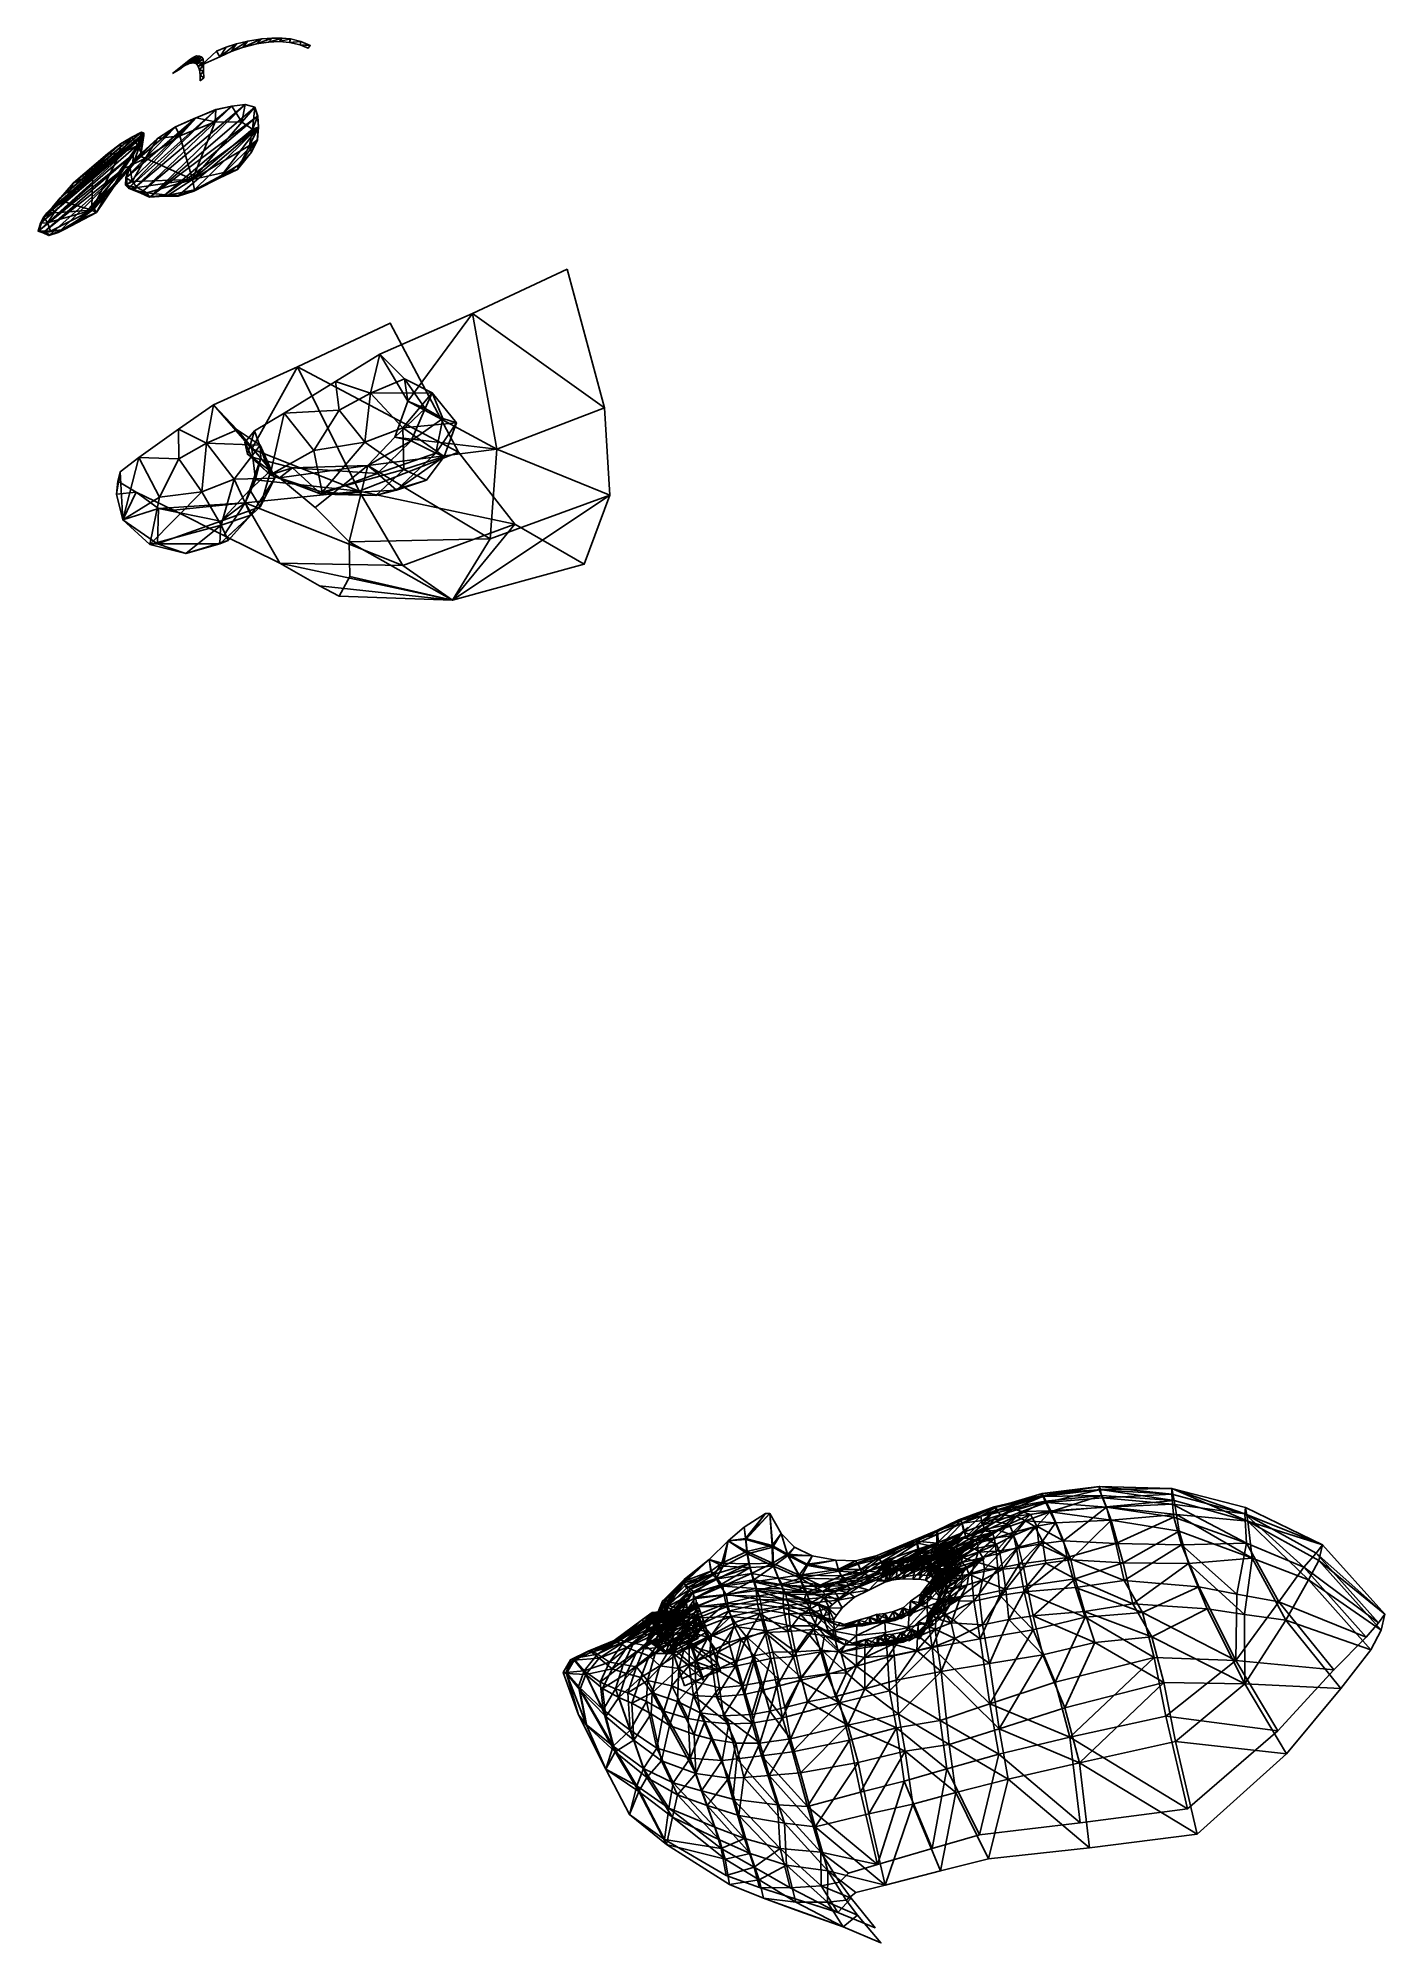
# Model space of a CAD drawing. Extents: x 25.6 to 60, y 87.5 to 136.1.
import ezdxf

# ---------------------------------------------------------------- set-up
doc = ezdxf.new("R2010")
doc.units = 0
for name, color, linetype in [('BLW_DEF', 250, 'CONTINUOUS'), ('EL_DEF', 250, 'CONTINUOUS'), ('eye_base_old', 250, 'CONTINUOUS'), ('EYE_DEF', 250, 'CONTINUOUS'), ('eye_L_old', 250, 'CONTINUOUS'), ('eye_R_old', 250, 'CONTINUOUS'), ('head_back', 250, 'CONTINUOUS'), ('MTH_DEF', 250, 'CONTINUOUS')]:
    doc.layers.add(name, color=color, linetype=linetype)

msp = doc.modelspace()

# ---------------------------------------------------------------- meshes
at = {"layer": 'BLW_DEF', "color": 250}
mesh = msp.add_polyface(dxfattribs=at)
corners = [(29.250862, 135.266131, 42.442955), (29.679637, 135.599404, 42.611366), (29.607752, 135.571088, 42.234997), (29.679637, 135.599404, 42.611366), (29.250862, 135.266131, 42.442955), (29.36637, 135.347552, 42.808555), (29.526257, 135.52003, 41.904388), (29.250862, 135.266131, 42.442955), (29.607752, 135.571088, 42.234997), (29.250862, 135.266131, 42.442955), (29.526257, 135.52003, 41.904388), (29.065157, 135.147705, 41.892629), (29.845026, 135.517901, 43.999082), (29.813563, 135.566214, 43.576943), (29.618676, 135.427954, 43.611228), (29.618676, 135.427954, 43.611228), (29.675499, 135.395294, 44.067825), (29.845026, 135.517901, 43.999082), (29.675499, 135.395294, 44.067825), (29.853696, 135.439849, 44.440912), (29.845026, 135.517901, 43.999082), (29.853696, 135.439849, 44.440912), (29.675499, 135.395294, 44.067825), (29.717472, 135.337772, 44.514136), (29.774463, 135.108394, 45.361841), (29.864449, 135.03731, 45.683937), (29.859908, 135.210307, 45.269994), (29.864449, 135.03731, 45.683937), (29.774463, 135.108394, 45.361841), (29.774036, 134.962648, 45.715823), (29.717472, 135.337772, 44.514136), (29.853063, 135.36102, 44.808793), (29.853696, 135.439849, 44.440912), (29.717472, 135.337772, 44.514136), (29.752992, 135.243383, 44.910997), (29.853063, 135.36102, 44.808793), (29.752992, 135.243383, 44.910997), (29.859908, 135.210307, 45.269994), (29.853063, 135.36102, 44.808793), (29.752992, 135.243383, 44.910997), (29.774463, 135.108394, 45.361841), (29.859908, 135.210307, 45.269994), (29.490325, 135.402831, 43.154475), (29.813563, 135.566214, 43.576943), (29.752258, 135.597692, 43.021174), (29.813563, 135.566214, 43.576943), (29.490325, 135.402831, 43.154475), (29.618676, 135.427954, 43.611228), (29.36637, 135.347552, 42.808555), (29.752258, 135.597692, 43.021174), (29.679637, 135.599404, 42.611366), (29.752258, 135.597692, 43.021174), (29.36637, 135.347552, 42.808555), (29.490325, 135.402831, 43.154475), (30.435849, 135.822903, 39.514778), (30.702269, 135.910375, 39.252116), (30.269608, 135.575921, 39.096473), (30.269608, 135.575921, 39.096473), (30.702269, 135.910375, 39.252116), (30.563638, 135.711628, 38.875645), (29.81696, 135.37632, 39.423029), (30.187899, 135.721228, 39.730957), (30.269608, 135.575921, 39.096473), (30.187899, 135.721228, 39.730957), (30.435849, 135.822903, 39.514778), (30.269608, 135.575921, 39.096473), (31.611223, 136.054983, 38.197296), (31.213138, 135.912813, 38.373571), (31.349194, 136.033183, 38.532543), (31.213138, 135.912813, 38.373571), (31.611223, 136.054983, 38.197296), (31.514509, 135.954517, 38.026853), (31.611223, 136.054983, 38.197296), (31.866703, 136.051982, 37.828376), (31.514509, 135.954517, 38.026853), (31.514509, 135.954517, 38.026853), (31.866703, 136.051982, 37.828376), (31.799114, 135.970777, 37.67614), (32.529736, 135.800627, 36.663613), (32.326925, 135.88457, 36.977248), (32.583481, 135.864138, 36.752176), (32.341994, 135.965083, 37.116581), (32.583481, 135.864138, 36.752176), (32.326925, 135.88457, 36.977248), (32.073602, 136.036262, 37.514535), (31.799114, 135.970777, 37.67614), (31.866703, 136.051982, 37.828376), (31.799114, 135.970777, 37.67614), (32.073602, 136.036262, 37.514535), (32.0529, 135.94276, 37.35602), (32.341994, 135.965083, 37.116581), (32.0529, 135.94276, 37.35602), (32.073602, 136.036262, 37.514535), (32.0529, 135.94276, 37.35602), (32.341994, 135.965083, 37.116581), (32.326925, 135.88457, 36.977248), (30.989327, 135.973871, 38.957522), (31.349194, 136.033183, 38.532543), (30.85515, 135.817859, 38.671155), (30.85515, 135.817859, 38.671155), (31.349194, 136.033183, 38.532543), (31.213138, 135.912813, 38.373571), (30.563638, 135.711628, 38.875645), (30.989327, 135.973871, 38.957522), (30.85515, 135.817859, 38.671155), (30.989327, 135.973871, 38.957522), (30.563638, 135.711628, 38.875645), (30.702269, 135.910375, 39.252116)]
mesh.append_faces([[corners[k] for k in face] for face in [(2, 1, 0), (5, 4, 3), (8, 7, 6), (11, 10, 9), (14, 13, 12), (17, 16, 15), (20, 19, 18), (23, 22, 21), (26, 25, 24), (29, 28, 27), (32, 31, 30), (35, 34, 33), (38, 37, 36), (41, 40, 39), (44, 43, 42), (47, 46, 45), (50, 49, 48), (53, 52, 51), (56, 55, 54), (59, 58, 57), (62, 61, 60), (65, 64, 63), (68, 67, 66), (71, 70, 69), (74, 73, 72), (77, 76, 75), (80, 79, 78), (83, 82, 81), (86, 85, 84), (89, 88, 87), (92, 91, 90), (95, 94, 93), (98, 97, 96), (101, 100, 99), (104, 103, 102), (107, 106, 105)]], dxfattribs={"color": 250})
at = {"layer": 'EL_DEF', "color": 250}
mesh = msp.add_polyface(dxfattribs=at)
corners = [(48.583116, 97.355157, 4.215739), (48.290913, 97.298524, 4.346437), (48.410512, 97.329226, 3.924119), (48.290913, 97.298524, 4.346437), (48.583116, 97.355157, 4.215739), (48.474662, 97.2927, 4.800714), (48.823814, 97.35944, 4.73095), (48.474662, 97.2927, 4.800714), (48.583116, 97.355157, 4.215739), (48.969333, 97.35125, 5.205245), (48.597471, 97.255548, 5.259542), (48.823814, 97.35944, 4.73095), (48.474662, 97.2927, 4.800714), (48.823814, 97.35944, 4.73095), (48.597471, 97.255548, 5.259542), (48.315646, 96.955469, 4.826172), (48.474662, 97.2927, 4.800714), (48.597471, 97.255548, 5.259542), (48.417445, 96.882551, 5.265739), (48.315646, 96.955469, 4.826172), (48.597471, 97.255548, 5.259542), (48.597471, 97.255548, 5.259542), (48.969333, 97.35125, 5.205245), (48.668413, 97.203843, 5.595339), (48.417445, 96.882551, 5.265739), (48.597471, 97.255548, 5.259542), (48.668413, 97.203843, 5.595339), (48.668413, 97.203843, 5.595339), (49.072824, 97.313228, 5.589633), (48.686441, 97.136889, 5.929238), (48.456064, 96.841877, 5.560529), (48.668413, 97.203843, 5.595339), (48.686441, 97.136889, 5.929238), (48.686441, 97.136889, 5.929238), (49.077594, 97.190139, 5.996131), (48.635712, 96.949022, 6.359984), (48.813213, 97.25373, 5.831571), (48.678502, 97.064025, 6.145259), (48.526997, 96.907695, 5.988929), (48.526997, 96.907695, 5.988929), (48.654911, 97.198856, 5.54008), (48.813213, 97.25373, 5.831571), (48.813213, 97.25373, 5.831571), (48.964318, 97.377403, 6.05552), (48.678502, 97.064025, 6.145259), (48.86793, 97.249452, 6.357629), (48.678502, 97.064025, 6.145259), (48.964318, 97.377403, 6.05552), (48.705199, 97.34085, 5.373597), (48.93092, 97.342866, 5.549732), (48.654911, 97.198856, 5.54008), (48.813213, 97.25373, 5.831571), (48.654911, 97.198856, 5.54008), (48.93092, 97.342866, 5.549732), (48.541535, 97.378443, 4.550449), (48.338388, 97.138155, 4.519625), (48.528049, 97.352631, 4.255019), (48.300509, 97.281308, 4.149308), (48.528049, 97.352631, 4.255019), (48.338388, 97.138155, 4.519625), (48.779937, 97.550428, 4.481969), (48.758271, 97.543414, 4.717454), (48.541535, 97.378443, 4.550449), (48.541535, 97.378443, 4.550449), (48.528049, 97.352631, 4.255019), (48.779937, 97.550428, 4.481969), (48.779937, 97.550428, 4.481969), (48.967295, 97.704881, 4.773374), (48.758271, 97.543414, 4.717454), (48.902248, 97.667446, 4.900536), (48.744213, 97.418317, 4.943561), (48.758271, 97.543414, 4.717454), (48.446951, 97.606399, 3.800938), (48.649013, 97.693275, 4.051144), (48.409685, 97.565234, 3.86633), (48.446951, 97.606399, 3.800938), (48.482, 97.573525, 3.747603), (48.649013, 97.693275, 4.051144), (48.446951, 97.606399, 3.800938), (48.409685, 97.565234, 3.86633), (48.271371, 97.465921, 3.733859), (48.482, 97.573525, 3.747603), (48.446951, 97.606399, 3.800938), (48.271428, 97.517937, 3.645609), (48.574685, 97.211416, 4.835801), (48.356512, 97.052357, 4.81287), (48.541535, 97.378443, 4.550449), (48.338388, 97.138155, 4.519625), (48.541535, 97.378443, 4.550449), (48.356512, 97.052357, 4.81287), (48.574685, 97.211416, 4.835801), (48.758271, 97.543414, 4.717454), (48.744213, 97.418317, 4.943561), (48.758271, 97.543414, 4.717454), (48.574685, 97.211416, 4.835801), (48.541535, 97.378443, 4.550449), (48.225796, 97.02023, -2.281065), (48.399264, 97.011442, -2.547139), (48.505594, 97.077299, -2.125292), (48.687296, 97.079125, -2.412499), (48.505594, 97.077299, -2.125292), (48.399264, 97.011442, -2.547139), (48.399264, 97.011442, -2.547139), (48.597167, 96.968116, -2.993371), (48.687296, 97.079125, -2.412499), (48.944045, 97.04088, -2.918477), (48.687296, 97.079125, -2.412499), (48.597167, 96.968116, -2.993371), (48.878351, 97.225254, -2.922383), (48.892627, 97.251846, -2.687733), (48.656266, 97.074453, -2.749125), (48.633485, 97.07327, -2.453141), (48.656266, 97.074453, -2.749125), (48.892627, 97.251846, -2.687733), (48.503263, 97.317292, -2.087376), (48.748439, 97.42984, -2.274594), (48.538513, 97.363799, -2.024495), (48.748439, 97.42984, -2.274594), (48.571828, 97.335518, -1.967539), (48.538513, 97.363799, -2.024495), (48.503263, 97.317292, -2.087376), (48.538513, 97.363799, -2.024495), (48.360731, 97.229154, -1.951513), (48.358088, 97.288326, -1.867933), (48.360731, 97.229154, -1.951513), (48.538513, 97.363799, -2.024495), (48.538513, 97.363799, -2.024495), (48.571828, 97.335518, -1.967539), (48.358088, 97.288326, -1.867933), (48.374429, 97.281684, -1.794127), (48.358088, 97.288326, -1.867933), (48.571828, 97.335518, -1.967539), (48.87123, 97.081775, -3.137639), (48.878351, 97.225254, -2.922383), (48.698134, 96.884328, -3.018424), (48.656266, 97.074453, -2.749125), (48.698134, 96.884328, -3.018424), (48.878351, 97.225254, -2.922383)]
mesh.append_faces([[corners[k] for k in face] for face in [(0, 1, 2), (3, 4, 5), (6, 7, 8), (9, 10, 11), (12, 13, 14), (15, 16, 17), (18, 19, 20), (21, 22, 23), (24, 25, 26), (27, 28, 29), (30, 31, 32), (33, 34, 35), (36, 37, 38), (39, 40, 41), (42, 43, 44), (45, 46, 47), (48, 49, 50), (51, 52, 53), (54, 55, 56), (57, 58, 59), (60, 61, 62), (63, 64, 65), (66, 67, 68), (69, 70, 71), (72, 73, 74), (75, 76, 77), (78, 79, 80), (81, 82, 83), (84, 85, 86), (87, 88, 89), (90, 91, 92), (93, 94, 95), (96, 97, 98), (99, 100, 101), (102, 103, 104), (105, 106, 107), (108, 109, 110), (111, 112, 113), (114, 115, 116), (117, 118, 119), (120, 121, 122), (123, 124, 125), (126, 127, 128), (129, 130, 131), (132, 133, 134), (135, 136, 137)]], dxfattribs={"color": 250})
mesh = msp.add_polyface(dxfattribs=at)
corners = [(49.072824, 97.313228, 5.589633), (48.668413, 97.203843, 5.595339), (48.969333, 97.35125, 5.205245), (49.077594, 97.190139, 5.996131), (48.686441, 97.136889, 5.929238), (49.072824, 97.313228, 5.589633), (49.017831, 97.01448, 6.496395), (48.635712, 96.949022, 6.359984), (49.077594, 97.190139, 5.996131), (49.33583, 97.609217, 6.590739), (49.597626, 97.759621, 6.945543), (49.283687, 97.555446, 6.652718), (49.33583, 97.609217, 6.590739), (49.392396, 97.599592, 6.518456), (49.597626, 97.759621, 6.945543), (49.082561, 97.398713, 5.808245), (49.241027, 97.487143, 6.196339), (48.964318, 97.377403, 6.05552), (49.161582, 97.499483, 6.328709), (48.964318, 97.377403, 6.05552), (49.241027, 97.487143, 6.196339), (49.241027, 97.487143, 6.196339), (49.392396, 97.599592, 6.518456), (49.161582, 97.499483, 6.328709), (49.33583, 97.609217, 6.590739), (49.161582, 97.499483, 6.328709), (49.392396, 97.599592, 6.518456), (49.161582, 97.499483, 6.328709), (49.33583, 97.609217, 6.590739), (49.086129, 97.433298, 6.501148), (49.283687, 97.555446, 6.652718), (49.086129, 97.433298, 6.501148), (49.33583, 97.609217, 6.590739), (49.086129, 97.433298, 6.501148), (48.86793, 97.249452, 6.357629), (49.161582, 97.499483, 6.328709), (48.964318, 97.377403, 6.05552), (49.161582, 97.499483, 6.328709), (48.86793, 97.249452, 6.357629), (48.93092, 97.342866, 5.549732), (49.082561, 97.398713, 5.808245), (48.813213, 97.25373, 5.831571), (48.964318, 97.377403, 6.05552), (48.813213, 97.25373, 5.831571), (49.082561, 97.398713, 5.808245), (49.180181, 97.898027, 5.189693), (49.379797, 98.053049, 5.397884), (49.151072, 97.812353, 5.265175), (49.180181, 97.898027, 5.189693), (49.213426, 97.890686, 5.145977), (49.379797, 98.053049, 5.397884), (48.967295, 97.704881, 4.773374), (48.902248, 97.667446, 4.900536), (48.758271, 97.543414, 4.717454), (48.744213, 97.418317, 4.943561), (48.902248, 97.667446, 4.900536), (48.868162, 97.518257, 5.029435), (49.041389, 97.782422, 5.037372), (49.002527, 97.654049, 5.123688), (48.902248, 97.667446, 4.900536), (48.868162, 97.518257, 5.029435), (48.902248, 97.667446, 4.900536), (49.002527, 97.654049, 5.123688), (49.091148, 97.799337, 4.964978), (49.041389, 97.782422, 5.037372), (48.902248, 97.667446, 4.900536), (48.967295, 97.704881, 4.773374), (49.091148, 97.799337, 4.964978), (48.902248, 97.667446, 4.900536), (49.041389, 97.782422, 5.037372), (49.180181, 97.898027, 5.189693), (49.002527, 97.654049, 5.123688), (49.151072, 97.812353, 5.265175), (49.002527, 97.654049, 5.123688), (49.180181, 97.898027, 5.189693), (49.091148, 97.799337, 4.964978), (49.213426, 97.890686, 5.145977), (49.041389, 97.782422, 5.037372), (49.180181, 97.898027, 5.189693), (49.041389, 97.782422, 5.037372), (49.213426, 97.890686, 5.145977), (49.464238, 97.077061, -4.83451), (49.787477, 97.256598, -5.1333), (49.514482, 97.135866, -4.77561), (49.787477, 97.256598, -5.1333), (49.56874, 97.132357, -4.701038), (49.514482, 97.135866, -4.77561), (49.514482, 97.135866, -4.77561), (49.56874, 97.132357, -4.701038), (49.331956, 97.048065, -4.510961), (49.331956, 97.048065, -4.510961), (49.56874, 97.132357, -4.701038), (49.407192, 97.046875, -4.375596), (49.331956, 97.048065, -4.510961), (49.261864, 96.967676, -4.679584), (49.514482, 97.135866, -4.77561), (49.464238, 97.077061, -4.83451), (49.514482, 97.135866, -4.77561), (49.261864, 96.967676, -4.679584), (49.288494, 97.448245, -3.47797), (49.521584, 97.677375, -3.622987), (49.315332, 97.539935, -3.408995), (49.521584, 97.677375, -3.622987), (49.347179, 97.536297, -3.363799), (49.315332, 97.539935, -3.408995), (49.028163, 97.333826, -3.110534), (49.089237, 97.381786, -2.984946), (48.878351, 97.225254, -2.922383), (48.892627, 97.251846, -2.687733), (48.878351, 97.225254, -2.922383), (49.089237, 97.381786, -2.984946), (48.997943, 97.174394, -3.227591), (49.028163, 97.333826, -3.110534), (48.87123, 97.081775, -3.137639), (48.878351, 97.225254, -2.922383), (48.87123, 97.081775, -3.137639), (49.028163, 97.333826, -3.110534), (49.135375, 97.302056, -3.328545), (49.028163, 97.333826, -3.110534), (48.997943, 97.174394, -3.227591), (49.135375, 97.302056, -3.328545), (49.171679, 97.43721, -3.252022), (49.028163, 97.333826, -3.110534), (49.171679, 97.43721, -3.252022), (49.219164, 97.46015, -3.179759), (49.028163, 97.333826, -3.110534), (49.089237, 97.381786, -2.984946), (49.028163, 97.333826, -3.110534), (49.219164, 97.46015, -3.179759), (49.315332, 97.539935, -3.408995), (49.171679, 97.43721, -3.252022), (49.135375, 97.302056, -3.328545), (49.288494, 97.448245, -3.47797), (49.315332, 97.539935, -3.408995), (49.135375, 97.302056, -3.328545), (49.315332, 97.539935, -3.408995), (49.347179, 97.536297, -3.363799), (49.171679, 97.43721, -3.252022), (49.171679, 97.43721, -3.252022), (49.347179, 97.536297, -3.363799), (49.219164, 97.46015, -3.179759)]
mesh.append_faces([[corners[k] for k in face] for face in [(0, 1, 2), (3, 4, 5), (6, 7, 8), (9, 10, 11), (12, 13, 14), (15, 16, 17), (18, 19, 20), (21, 22, 23), (24, 25, 26), (27, 28, 29), (30, 31, 32), (33, 34, 35), (36, 37, 38), (39, 40, 41), (42, 43, 44), (45, 46, 47), (48, 49, 50), (51, 52, 53), (54, 55, 56), (57, 58, 59), (60, 61, 62), (63, 64, 65), (66, 67, 68), (69, 70, 71), (72, 73, 74), (75, 76, 77), (78, 79, 80), (81, 82, 83), (84, 85, 86), (87, 88, 89), (90, 91, 92), (93, 94, 95), (96, 97, 98), (99, 100, 101), (102, 103, 104), (105, 106, 107), (108, 109, 110), (111, 112, 113), (114, 115, 116), (117, 118, 119), (120, 121, 122), (123, 124, 125), (126, 127, 128), (129, 130, 131), (132, 133, 134), (135, 136, 137), (138, 139, 140)]], dxfattribs={"color": 250})
mesh = msp.add_polyface(dxfattribs=at)
corners = [(47.193836, 97.024515, 2.978857), (47.327735, 97.041929, 3.047803), (47.232233, 97.012661, 3.078852), (47.193836, 97.024515, 2.978857), (47.232233, 97.012661, 3.078852), (47.168338, 97.022889, 3.017262), (47.252706, 96.891623, 3.238367), (47.179999, 96.888964, 3.196294), (47.232233, 97.012661, 3.078852), (47.327735, 97.041929, 3.047803), (47.252706, 96.891623, 3.238367), (47.232233, 97.012661, 3.078852), (47.688452, 97.207088, 3.463107), (47.937389, 97.23889, 3.782609), (47.636495, 96.968831, 3.60084), (47.489292, 97.154943, 3.210099), (47.688452, 97.207088, 3.463107), (47.45705, 96.931449, 3.364543), (47.636495, 96.968831, 3.60084), (47.45705, 96.931449, 3.364543), (47.688452, 97.207088, 3.463107), (47.489292, 97.154943, 3.210099), (47.689715, 97.20997, 3.042891), (47.688452, 97.207088, 3.463107), (48.005659, 97.211007, 3.28675), (47.688452, 97.207088, 3.463107), (47.689715, 97.20997, 3.042891), (47.327735, 97.041929, 3.047803), (47.489292, 97.154943, 3.210099), (47.252706, 96.891623, 3.238367), (47.45705, 96.931449, 3.364543), (47.252706, 96.891623, 3.238367), (47.489292, 97.154943, 3.210099), (47.327735, 97.041929, 3.047803), (47.473228, 97.180928, 2.862021), (47.489292, 97.154943, 3.210099), (47.689715, 97.20997, 3.042891), (47.489292, 97.154943, 3.210099), (47.473228, 97.180928, 2.862021), (47.373485, 97.173267, 2.714628), (47.473228, 97.180928, 2.862021), (47.237238, 97.067987, 2.822275), (47.327735, 97.041929, 3.047803), (47.237238, 97.067987, 2.822275), (47.473228, 97.180928, 2.862021), (47.261882, 97.175887, 2.613166), (47.373485, 97.173267, 2.714628), (47.196773, 97.115762, 2.665397), (47.237238, 97.067987, 2.822275), (47.196773, 97.115762, 2.665397), (47.373485, 97.173267, 2.714628), (46.993468, 96.874385, 3.101478), (47.023842, 96.919285, 3.057644), (47.179999, 96.888964, 3.196294), (47.232233, 97.012661, 3.078852), (47.179999, 96.888964, 3.196294), (47.023842, 96.919285, 3.057644), (47.133495, 97.00109, 2.945151), (47.168338, 97.022889, 3.017262), (47.107531, 96.99609, 2.965671), (47.133495, 97.00109, 2.945151), (47.193836, 97.024515, 2.978857), (47.168338, 97.022889, 3.017262), (47.743473, 97.15579, 3.556097), (47.585872, 97.108924, 3.486704), (47.738235, 97.185042, 3.331576), (47.57896, 97.152648, 3.362553), (47.738235, 97.185042, 3.331576), (47.585872, 97.108924, 3.486704), (47.738235, 97.185042, 3.331576), (47.576243, 97.170851, 3.260752), (47.678551, 97.161834, 3.148523), (47.738235, 97.185042, 3.331576), (47.57896, 97.152648, 3.362553), (47.576243, 97.170851, 3.260752), (47.678551, 97.161834, 3.148523), (47.835092, 97.215614, 3.217612), (47.738235, 97.185042, 3.331576), (47.738235, 97.185042, 3.331576), (47.877713, 97.316208, 3.371048), (47.743473, 97.15579, 3.556097), (47.300964, 96.830553, -1.294019), (47.395483, 96.862426, -1.26253), (47.259464, 96.850627, -1.19661), (47.235181, 96.845781, -1.235528), (47.300964, 96.830553, -1.294019), (47.259464, 96.850627, -1.19661), (47.300964, 96.830553, -1.294019), (47.326274, 96.696701, -1.4422), (47.395483, 96.862426, -1.26253), (47.769267, 96.992962, -1.678603), (47.5622, 96.961768, -1.428509), (47.534527, 96.726167, -1.564777), (47.534527, 96.726167, -1.564777), (47.721346, 96.744013, -1.797616), (47.769267, 96.992962, -1.678603), (47.5622, 96.961768, -1.428509), (47.769267, 96.992962, -1.678603), (47.75735, 97.030766, -1.260249), (47.5622, 96.961768, -1.428509), (47.395483, 96.862426, -1.26253), (47.326274, 96.696701, -1.4422), (47.535257, 97.016577, -1.084472), (47.395483, 96.862426, -1.26253), (47.5622, 96.961768, -1.428509), (47.5622, 96.961768, -1.428509), (47.75735, 97.030766, -1.260249), (47.535257, 97.016577, -1.084472), (47.535257, 97.016577, -1.084472), (47.430929, 97.021064, -0.940154), (47.29799, 96.907021, -1.042899), (47.29799, 96.907021, -1.042899), (47.395483, 96.862426, -1.26253), (47.535257, 97.016577, -1.084472), (47.252685, 96.967619, -0.891882), (47.29799, 96.907021, -1.042899), (47.430929, 97.021064, -0.940154), (47.316202, 97.031963, -0.842813), (47.252685, 96.967619, -0.891882), (47.430929, 97.021064, -0.940154), (47.172751, 96.823285, -1.183821), (47.235181, 96.845781, -1.235528), (47.198065, 96.830007, -1.162983), (47.259464, 96.850627, -1.19661), (47.198065, 96.830007, -1.162983), (47.235181, 96.845781, -1.235528), (47.656603, 96.946926, -1.577357), (47.66735, 96.893042, -1.697165), (47.814871, 96.981991, -1.544198), (47.827112, 96.934184, -1.765235), (47.814871, 96.981991, -1.544198), (47.66735, 96.893042, -1.697165), (47.749443, 96.974001, -1.361812), (47.650718, 96.973525, -1.477557), (47.814871, 96.981991, -1.544198), (47.656603, 96.946926, -1.577357), (47.814871, 96.981991, -1.544198), (47.650718, 96.973525, -1.477557)]
mesh.append_faces([[corners[k] for k in face] for face in [(0, 1, 2), (3, 4, 5), (6, 7, 8), (9, 10, 11), (12, 13, 14), (15, 16, 17), (18, 19, 20), (21, 22, 23), (24, 25, 26), (27, 28, 29), (30, 31, 32), (33, 34, 35), (36, 37, 38), (39, 40, 41), (42, 43, 44), (45, 46, 47), (48, 49, 50), (51, 52, 53), (54, 55, 56), (57, 58, 59), (60, 61, 62), (63, 64, 65), (66, 67, 68), (69, 70, 71), (72, 73, 74), (75, 76, 77), (78, 79, 80), (81, 82, 83), (84, 85, 86), (87, 88, 89), (90, 91, 92), (93, 94, 95), (96, 97, 98), (99, 100, 101), (102, 103, 104), (105, 106, 107), (108, 109, 110), (111, 112, 113), (114, 115, 116), (117, 118, 119), (120, 121, 122), (123, 124, 125), (126, 127, 128), (129, 130, 131), (132, 133, 134), (135, 136, 137)]], dxfattribs={"color": 250})
mesh = msp.add_polyface(dxfattribs=at)
corners = [(47.870183, 96.994035, 3.942198), (47.636495, 96.968831, 3.60084), (47.937389, 97.23889, 3.782609), (47.688452, 97.207088, 3.463107), (48.005659, 97.211007, 3.28675), (47.937389, 97.23889, 3.782609), (48.206237, 97.268751, 3.53164), (47.937389, 97.23889, 3.782609), (48.005659, 97.211007, 3.28675), (48.206237, 97.268751, 3.53164), (48.410512, 97.329226, 3.924119), (47.937389, 97.23889, 3.782609), (48.12589, 97.284938, 4.075242), (47.937389, 97.23889, 3.782609), (48.410512, 97.329226, 3.924119), (47.870183, 96.994035, 3.942198), (47.937389, 97.23889, 3.782609), (48.12589, 97.284938, 4.075242), (48.12589, 97.284938, 4.075242), (48.021816, 97.005718, 4.165914), (47.870183, 96.994035, 3.942198), (48.290913, 97.298524, 4.346437), (48.12589, 97.284938, 4.075242), (48.410512, 97.329226, 3.924119), (48.021816, 97.005718, 4.165914), (48.12589, 97.284938, 4.075242), (48.290913, 97.298524, 4.346437), (48.290913, 97.298524, 4.346437), (48.176835, 97.003681, 4.420986), (48.021816, 97.005718, 4.165914), (48.176835, 97.003681, 4.420986), (48.290913, 97.298524, 4.346437), (48.474662, 97.2927, 4.800714), (48.315646, 96.955469, 4.826172), (48.176835, 97.003681, 4.420986), (48.474662, 97.2927, 4.800714), (47.877713, 97.316208, 3.371048), (47.738235, 97.185042, 3.331576), (47.835092, 97.215614, 3.217612), (48.10127, 97.36208, 3.632508), (47.956024, 97.281734, 3.578817), (48.096727, 97.442281, 3.514784), (47.877713, 97.316208, 3.371048), (48.096727, 97.442281, 3.514784), (47.956024, 97.281734, 3.578817), (47.956024, 97.281734, 3.578817), (47.743473, 97.15579, 3.556097), (47.877713, 97.316208, 3.371048), (48.097351, 97.387871, 3.405549), (48.096727, 97.442281, 3.514784), (47.877713, 97.316208, 3.371048), (47.835092, 97.215614, 3.217612), (48.097351, 97.387871, 3.405549), (47.877713, 97.316208, 3.371048), (48.290068, 97.505205, 3.57316), (48.271428, 97.517937, 3.645609), (48.096727, 97.442281, 3.514784), (48.096727, 97.442281, 3.514784), (48.097351, 97.387871, 3.405549), (48.290068, 97.505205, 3.57316), (48.271371, 97.465921, 3.733859), (48.10127, 97.36208, 3.632508), (48.271428, 97.517937, 3.645609), (48.096727, 97.442281, 3.514784), (48.271428, 97.517937, 3.645609), (48.10127, 97.36208, 3.632508), (48.271428, 97.517937, 3.645609), (48.446951, 97.606399, 3.800938), (48.271371, 97.465921, 3.733859), (48.271428, 97.517937, 3.645609), (48.290068, 97.505205, 3.57316), (48.482, 97.573525, 3.747603), (47.721346, 96.744013, -1.797616), (48.028147, 96.998421, -1.991675), (47.769267, 96.992962, -1.678603), (47.721346, 96.744013, -1.797616), (47.965661, 96.74106, -2.132388), (48.028147, 96.998421, -1.991675), (47.769267, 96.992962, -1.678603), (48.028147, 96.998421, -1.991675), (48.08079, 97.011941, -1.493318), (48.289027, 97.049391, -1.735746), (48.08079, 97.011941, -1.493318), (48.028147, 96.998421, -1.991675), (48.028147, 96.998421, -1.991675), (48.505594, 97.077299, -2.125292), (48.289027, 97.049391, -1.735746), (48.225796, 97.02023, -2.281065), (48.505594, 97.077299, -2.125292), (48.028147, 96.998421, -1.991675), (48.028147, 96.998421, -1.991675), (47.965661, 96.74106, -2.132388), (48.225796, 97.02023, -2.281065), (48.124254, 96.734303, -2.351434), (48.225796, 97.02023, -2.281065), (47.965661, 96.74106, -2.132388), (48.08079, 97.011941, -1.493318), (47.75735, 97.030766, -1.260249), (47.769267, 96.992962, -1.678603), (48.225796, 97.02023, -2.281065), (48.124254, 96.734303, -2.351434), (48.399264, 97.011442, -2.547139), (48.287195, 96.711273, -2.600464), (48.399264, 97.011442, -2.547139), (48.124254, 96.734303, -2.351434), (47.955689, 97.109604, -1.590041), (47.908144, 97.022056, -1.430187), (47.814871, 96.981991, -1.544198), (47.749443, 96.974001, -1.361812), (47.814871, 96.981991, -1.544198), (47.908144, 97.022056, -1.430187), (48.187399, 97.133875, -1.847267), (48.179269, 97.223578, -1.736818), (48.040435, 97.05808, -1.791667), (47.955689, 97.109604, -1.590041), (48.040435, 97.05808, -1.791667), (48.179269, 97.223578, -1.736818), (47.827112, 96.934184, -1.765235), (48.040435, 97.05808, -1.791667), (47.955689, 97.109604, -1.590041), (47.955689, 97.109604, -1.590041), (47.814871, 96.981991, -1.544198), (47.827112, 96.934184, -1.765235), (48.179269, 97.223578, -1.736818), (48.176395, 97.178437, -1.623473), (47.955689, 97.109604, -1.590041), (47.908144, 97.022056, -1.430187), (47.955689, 97.109604, -1.590041), (48.176395, 97.178437, -1.623473), (48.358088, 97.288326, -1.867933), (48.374429, 97.281684, -1.794127), (48.179269, 97.223578, -1.736818), (48.176395, 97.178437, -1.623473), (48.179269, 97.223578, -1.736818), (48.374429, 97.281684, -1.794127), (48.187399, 97.133875, -1.847267), (48.358088, 97.288326, -1.867933), (48.179269, 97.223578, -1.736818), (48.358088, 97.288326, -1.867933), (48.187399, 97.133875, -1.847267), (48.360731, 97.229154, -1.951513)]
mesh.append_faces([[corners[k] for k in face] for face in [(0, 1, 2), (3, 4, 5), (6, 7, 8), (9, 10, 11), (12, 13, 14), (15, 16, 17), (18, 19, 20), (21, 22, 23), (24, 25, 26), (27, 28, 29), (30, 31, 32), (33, 34, 35), (36, 37, 38), (39, 40, 41), (42, 43, 44), (45, 46, 47), (48, 49, 50), (51, 52, 53), (54, 55, 56), (57, 58, 59), (60, 61, 62), (63, 64, 65), (66, 67, 68), (69, 70, 71), (72, 73, 74), (75, 76, 77), (78, 79, 80), (81, 82, 83), (84, 85, 86), (87, 88, 89), (90, 91, 92), (93, 94, 95), (96, 97, 98), (99, 100, 101), (102, 103, 104), (105, 106, 107), (108, 109, 110), (111, 112, 113), (114, 115, 116), (117, 118, 119), (120, 121, 122), (123, 124, 125), (126, 127, 128), (129, 130, 131), (132, 133, 134), (135, 136, 137), (138, 139, 140)]], dxfattribs={"color": 250})
mesh = msp.add_polyface(dxfattribs=at)
corners = [(48.456064, 96.841877, 5.560529), (48.417445, 96.882551, 5.265739), (48.668413, 97.203843, 5.595339), (48.492404, 96.780676, 5.832115), (48.456064, 96.841877, 5.560529), (48.686441, 97.136889, 5.929238), (48.635712, 96.949022, 6.359984), (48.438304, 96.653479, 6.205327), (48.686441, 97.136889, 5.929238), (48.492404, 96.780676, 5.832115), (48.686441, 97.136889, 5.929238), (48.438304, 96.653479, 6.205327), (48.455904, 96.727927, 6.740035), (48.635712, 96.949022, 6.359984), (48.810002, 96.71542, 6.949222), (49.017831, 97.01448, 6.496395), (48.810002, 96.71542, 6.949222), (48.635712, 96.949022, 6.359984), (48.635712, 96.949022, 6.359984), (48.455904, 96.727927, 6.740035), (48.438304, 96.653479, 6.205327), (48.810002, 96.71542, 6.949222), (48.619632, 96.450684, 7.242737), (48.455904, 96.727927, 6.740035), (48.88377, 96.791038, 7.555534), (49.047998, 96.866936, 7.75245), (48.86004, 96.732864, 7.632959), (48.88377, 96.791038, 7.555534), (48.86004, 96.732864, 7.632959), (48.67252, 96.606895, 7.510233), (48.726844, 96.727614, 7.38514), (48.88377, 96.791038, 7.555534), (48.67252, 96.606895, 7.510233), (48.829899, 96.737176, 7.244922), (48.726844, 96.727614, 7.38514), (48.535814, 96.645523, 7.147221), (48.829899, 96.737176, 7.244922), (48.535814, 96.645523, 7.147221), (48.657368, 96.710266, 6.877669), (48.829899, 96.737176, 7.244922), (48.88377, 96.791038, 7.555534), (48.726844, 96.727614, 7.38514), (48.92392, 96.812556, 7.473088), (49.047998, 96.866936, 7.75245), (48.88377, 96.791038, 7.555534), (48.92392, 96.812556, 7.473088), (48.88377, 96.791038, 7.555534), (48.829899, 96.737176, 7.244922), (48.402987, 96.571414, 7.03771), (48.657368, 96.710266, 6.877669), (48.535814, 96.645523, 7.147221), (48.402987, 96.571414, 7.03771), (48.538724, 96.700727, 6.719146), (48.657368, 96.710266, 6.877669), (48.399264, 97.011442, -2.547139), (48.287195, 96.711273, -2.600464), (48.597167, 96.968116, -2.993371), (48.438587, 96.629728, -2.995685), (48.597167, 96.968116, -2.993371), (48.287195, 96.711273, -2.600464), (48.597167, 96.968116, -2.993371), (48.734261, 96.893112, -3.443443), (48.944045, 97.04088, -2.918477), (49.104362, 96.993483, -3.38565), (48.944045, 97.04088, -2.918477), (48.734261, 96.893112, -3.443443), (48.597167, 96.968116, -2.993371), (48.438587, 96.629728, -2.995685), (48.734261, 96.893112, -3.443443), (48.554031, 96.520657, -3.424258), (48.734261, 96.893112, -3.443443), (48.438587, 96.629728, -2.995685), (48.734261, 96.893112, -3.443443), (48.815636, 96.813766, -3.771389), (49.104362, 96.993483, -3.38565), (49.219811, 96.923775, -3.76211), (49.104362, 96.993483, -3.38565), (48.815636, 96.813766, -3.771389), (48.734261, 96.893112, -3.443443), (48.554031, 96.520657, -3.424258), (48.815636, 96.813766, -3.771389), (48.815636, 96.813766, -3.771389), (48.844043, 96.719312, -4.097836), (49.219811, 96.923775, -3.76211), (49.237171, 96.767328, -4.156619), (49.219811, 96.923775, -3.76211), (48.844043, 96.719312, -4.097836), (48.815636, 96.813766, -3.771389), (48.601826, 96.45567, -3.71329), (48.844043, 96.719312, -4.097836), (48.844043, 96.719312, -4.097836), (48.806607, 96.496223, -4.512853), (49.237171, 96.767328, -4.156619), (48.842789, 96.628733, -4.307195), (48.967841, 96.844033, -4.00629), (48.68625, 96.485741, -4.143241), (48.8004, 96.813372, -3.716357), (48.68625, 96.485741, -4.143241), (48.967841, 96.844033, -4.00629), (49.126059, 96.948859, -4.234894), (49.407192, 97.046875, -4.375596), (49.236513, 96.990804, -3.986658), (49.407192, 97.046875, -4.375596), (49.126059, 96.948859, -4.234894), (49.331956, 97.048065, -4.510961), (49.331956, 97.048065, -4.510961), (49.039029, 96.796112, -4.528195), (49.261864, 96.967676, -4.679584), (49.331956, 97.048065, -4.510961), (49.126059, 96.948859, -4.234894), (49.039029, 96.796112, -4.528195), (49.126059, 96.948859, -4.234894), (48.842789, 96.628733, -4.307195), (49.039029, 96.796112, -4.528195), (49.126059, 96.948859, -4.234894), (48.967841, 96.844033, -4.00629), (48.842789, 96.628733, -4.307195), (49.076764, 96.956442, -3.729283), (48.8004, 96.813372, -3.716357), (48.967841, 96.844033, -4.00629), (49.076764, 96.956442, -3.729283), (48.845626, 96.968779, -3.560759), (48.8004, 96.813372, -3.716357), (49.126059, 96.948859, -4.234894), (49.236513, 96.990804, -3.986658), (48.967841, 96.844033, -4.00629), (49.236513, 96.990804, -3.986658), (49.076764, 96.956442, -3.729283), (48.967841, 96.844033, -4.00629), (48.656266, 97.074453, -2.749125), (48.633485, 97.07327, -2.453141), (48.451939, 96.837293, -2.704823), (48.402648, 97.010684, -2.349059), (48.451939, 96.837293, -2.704823), (48.633485, 97.07327, -2.453141), (48.479142, 96.72744, -2.989207), (48.698134, 96.884328, -3.018424), (48.656266, 97.074453, -2.749125), (48.451939, 96.837293, -2.704823), (48.479142, 96.72744, -2.989207), (48.656266, 97.074453, -2.749125)]
mesh.append_faces([[corners[k] for k in face] for face in [(0, 1, 2), (3, 4, 5), (6, 7, 8), (9, 10, 11), (12, 13, 14), (15, 16, 17), (18, 19, 20), (21, 22, 23), (24, 25, 26), (27, 28, 29), (30, 31, 32), (33, 34, 35), (36, 37, 38), (39, 40, 41), (42, 43, 44), (45, 46, 47), (48, 49, 50), (51, 52, 53), (54, 55, 56), (57, 58, 59), (60, 61, 62), (63, 64, 65), (66, 67, 68), (69, 70, 71), (72, 73, 74), (75, 76, 77), (78, 79, 80), (81, 82, 83), (84, 85, 86), (87, 88, 89), (90, 91, 92), (93, 94, 95), (96, 97, 98), (99, 100, 101), (102, 103, 104), (105, 106, 107), (108, 109, 110), (111, 112, 113), (114, 115, 116), (117, 118, 119), (120, 121, 122), (123, 124, 125), (126, 127, 128), (129, 130, 131), (132, 133, 134), (135, 136, 137), (138, 139, 140)]], dxfattribs={"color": 250})
mesh = msp.add_polyface(dxfattribs=at)
corners = [(47.071841, 95.65213, 7.334248), (46.850943, 95.767217, 7.057617), (47.03617, 95.835848, 7.172584), (47.071841, 95.65213, 7.334248), (46.871524, 95.618256, 7.179058), (46.850943, 95.767217, 7.057617), (47.151032, 95.668146, 6.987381), (47.03617, 95.835848, 7.172584), (46.850943, 95.767217, 7.057617), (46.850943, 95.767217, 7.057617), (46.921811, 95.6041, 6.916977), (47.151032, 95.668146, 6.987381), (47.151032, 95.668146, 6.987381), (47.344627, 95.718646, 7.070402), (47.03617, 95.835848, 7.172584), (47.246783, 95.860086, 7.310719), (47.03617, 95.835848, 7.172584), (47.344627, 95.718646, 7.070402), (47.071841, 95.65213, 7.334248), (47.03617, 95.835848, 7.172584), (47.246783, 95.860086, 7.310719), (47.302042, 95.641577, 7.488453), (47.071841, 95.65213, 7.334248), (47.246783, 95.860086, 7.310719), (46.568574, 95.689192, 6.862837), (46.871524, 95.618256, 7.179058), (46.566788, 95.549125, 6.987759), (46.871524, 95.618256, 7.179058), (46.568574, 95.689192, 6.862837), (46.850943, 95.767217, 7.057617), (46.568574, 95.689192, 6.862837), (46.65677, 95.556745, 6.798168), (46.850943, 95.767217, 7.057617), (46.921811, 95.6041, 6.916977), (46.850943, 95.767217, 7.057617), (46.65677, 95.556745, 6.798168), (47.344627, 95.718646, 7.070402), (47.601187, 95.773476, 7.128207), (47.468468, 95.915793, 7.410481), (47.246783, 95.860086, 7.310719), (47.344627, 95.718646, 7.070402), (47.468468, 95.915793, 7.410481), (47.302042, 95.641577, 7.488453), (47.246783, 95.860086, 7.310719), (47.468468, 95.915793, 7.410481), (47.508021, 95.684031, 7.565698), (47.302042, 95.641577, 7.488453), (47.468468, 95.915793, 7.410481), (46.291135, 95.574233, 6.665167), (46.568574, 95.689192, 6.862837), (46.237659, 95.591471, 6.746991), (46.566788, 95.549125, 6.987759), (46.237659, 95.591471, 6.746991), (46.568574, 95.689192, 6.862837), (46.291135, 95.574233, 6.665167), (46.357931, 95.554561, 6.575846), (46.568574, 95.689192, 6.862837), (46.65677, 95.556745, 6.798168), (46.568574, 95.689192, 6.862837), (46.357931, 95.554561, 6.575846), (47.468468, 95.915793, 7.410481), (47.601187, 95.773476, 7.128207), (47.721835, 96.007593, 7.498828), (47.721835, 96.007593, 7.498828), (47.69422, 95.767305, 7.633624), (47.468468, 95.915793, 7.410481), (47.508021, 95.684031, 7.565698), (47.468468, 95.915793, 7.410481), (47.69422, 95.767305, 7.633624), (47.300964, 96.830553, -1.294019), (47.252278, 96.697453, -1.402354), (47.326274, 96.696701, -1.4422), (47.067247, 95.099674, -5.273416), (47.272379, 95.120791, -5.424523), (47.043061, 95.258187, -5.165483), (47.231893, 95.317265, -5.279889), (47.043061, 95.258187, -5.165483), (47.272379, 95.120791, -5.424523), (47.231893, 95.317265, -5.279889), (47.340669, 95.165689, -5.077875), (47.043061, 95.258187, -5.165483), (47.109269, 95.107417, -5.009617), (47.043061, 95.258187, -5.165483), (47.340669, 95.165689, -5.077875), (47.536839, 95.209366, -5.158692), (47.231893, 95.317265, -5.279889), (47.446768, 95.330212, -5.412886), (47.536839, 95.209366, -5.158692), (47.340669, 95.165689, -5.077875), (47.231893, 95.317265, -5.279889), (47.231893, 95.317265, -5.279889), (47.272379, 95.120791, -5.424523), (47.446768, 95.330212, -5.412886), (47.50729, 95.097757, -5.57002), (47.446768, 95.330212, -5.412886), (47.272379, 95.120791, -5.424523), (47.043061, 95.258187, -5.165483), (46.754618, 95.196254, -4.973846), (47.067247, 95.099674, -5.273416), (46.756569, 95.046286, -5.086688), (47.067247, 95.099674, -5.273416), (46.754618, 95.196254, -4.973846), (46.754618, 95.196254, -4.973846), (47.043061, 95.258187, -5.165483), (46.840569, 95.069756, -4.895657), (47.109269, 95.107417, -5.009617), (46.840569, 95.069756, -4.895657), (47.043061, 95.258187, -5.165483), (47.446768, 95.330212, -5.412886), (47.671546, 95.377723, -5.509929), (47.536839, 95.209366, -5.158692), (47.446768, 95.330212, -5.412886), (47.50729, 95.097757, -5.57002), (47.671546, 95.377723, -5.509929), (47.715646, 95.133912, -5.644026), (47.671546, 95.377723, -5.509929), (47.50729, 95.097757, -5.57002), (46.756569, 95.046286, -5.086688), (46.754618, 95.196254, -4.973846), (46.420104, 95.108069, -4.860718), (46.470965, 95.097762, -4.776107), (46.420104, 95.108069, -4.860718), (46.754618, 95.196254, -4.973846), (46.470965, 95.097762, -4.776107), (46.754618, 95.196254, -4.973846), (46.5349, 95.08567, -4.683408), (46.840569, 95.069756, -4.895657), (46.5349, 95.08567, -4.683408), (46.754618, 95.196254, -4.973846), (47.5622, 96.961768, -1.428509), (47.326274, 96.696701, -1.4422), (47.534527, 96.726167, -1.564777), (47.091888, 96.73899, -1.271671), (47.252278, 96.697453, -1.402354), (47.300964, 96.830553, -1.294019), (47.091888, 96.73899, -1.271671), (47.062846, 96.690562, -1.312552), (47.252278, 96.697453, -1.402354)]
mesh.append_faces([[corners[k] for k in face] for face in [(0, 1, 2), (3, 4, 5), (6, 7, 8), (9, 10, 11), (12, 13, 14), (15, 16, 17), (18, 19, 20), (21, 22, 23), (24, 25, 26), (27, 28, 29), (30, 31, 32), (33, 34, 35), (36, 37, 38), (39, 40, 41), (42, 43, 44), (45, 46, 47), (48, 49, 50), (51, 52, 53), (54, 55, 56), (57, 58, 59), (60, 61, 62), (63, 64, 65), (66, 67, 68), (69, 70, 71), (72, 73, 74), (75, 76, 77), (78, 79, 80), (81, 82, 83), (84, 85, 86), (87, 88, 89), (90, 91, 92), (93, 94, 95), (96, 97, 98), (99, 100, 101), (102, 103, 104), (105, 106, 107), (108, 109, 110), (111, 112, 113), (114, 115, 116), (117, 118, 119), (120, 121, 122), (123, 124, 125), (126, 127, 128), (129, 130, 131), (132, 133, 134), (135, 136, 137)]], dxfattribs={"color": 250})
mesh = msp.add_polyface(dxfattribs=at)
corners = [(48.34288, 96.378106, 6.580356), (48.438304, 96.653479, 6.205327), (48.455904, 96.727927, 6.740035), (48.306727, 96.543716, 7.000915), (48.455904, 96.727927, 6.740035), (48.619632, 96.450684, 7.242737), (48.455904, 96.727927, 6.740035), (48.306727, 96.543716, 7.000915), (48.34288, 96.378106, 6.580356), (48.619632, 96.450684, 7.242737), (48.454709, 96.257784, 7.389318), (48.306727, 96.543716, 7.000915), (48.453869, 96.436276, 7.390981), (48.535814, 96.645523, 7.147221), (48.726844, 96.727614, 7.38514), (48.453869, 96.436276, 7.390981), (48.726844, 96.727614, 7.38514), (48.67252, 96.606895, 7.510233), (48.402987, 96.571414, 7.03771), (48.535814, 96.645523, 7.147221), (48.453869, 96.436276, 7.390981), (48.307055, 96.334044, 7.260099), (48.402987, 96.571414, 7.03771), (48.453869, 96.436276, 7.390981), (48.453354, 96.612057, 6.617094), (48.538724, 96.700727, 6.719146), (48.290664, 96.407567, 6.89342), (48.290664, 96.407567, 6.89342), (48.538724, 96.700727, 6.719146), (48.402987, 96.571414, 7.03771), (48.601826, 96.45567, -3.71329), (48.815636, 96.813766, -3.771389), (48.554031, 96.520657, -3.424258), (48.646588, 96.372152, -3.977574), (48.844043, 96.719312, -4.097836), (48.601826, 96.45567, -3.71329), (49.192903, 96.550615, -4.642178), (49.237171, 96.767328, -4.156619), (48.806607, 96.496223, -4.512853), (48.806607, 96.496223, -4.512853), (48.844043, 96.719312, -4.097836), (48.604058, 96.214301, -4.340434), (48.646588, 96.372152, -3.977574), (48.604058, 96.214301, -4.340434), (48.844043, 96.719312, -4.097836), (48.806607, 96.496223, -4.512853), (48.638522, 96.244066, -4.878664), (48.998992, 96.214677, -5.074875), (49.192903, 96.550615, -4.642178), (48.806607, 96.496223, -4.512853), (48.998992, 96.214677, -5.074875), (48.806607, 96.496223, -4.512853), (48.604058, 96.214301, -4.340434), (48.638522, 96.244066, -4.878664), (48.520088, 95.908582, -4.694083), (48.638522, 96.244066, -4.878664), (48.604058, 96.214301, -4.340434), (48.638522, 96.244066, -4.878664), (48.497362, 96.038613, -5.127879), (48.817578, 95.926211, -5.351196), (48.817578, 95.926211, -5.351196), (48.998992, 96.214677, -5.074875), (48.638522, 96.244066, -4.878664), (48.638522, 96.244066, -4.878664), (48.520088, 95.908582, -4.694083), (48.497362, 96.038613, -5.127879), (48.438309, 95.745827, -4.87948), (48.497362, 96.038613, -5.127879), (48.520088, 95.908582, -4.694083), (48.497362, 96.038613, -5.127879), (48.354231, 95.83497, -5.31574), (48.657083, 95.721578, -5.486336), (48.657083, 95.721578, -5.486336), (48.817578, 95.926211, -5.351196), (48.497362, 96.038613, -5.127879), (48.438309, 95.745827, -4.87948), (48.297053, 95.566127, -5.071011), (48.497362, 96.038613, -5.127879), (48.354231, 95.83497, -5.31574), (48.497362, 96.038613, -5.127879), (48.297053, 95.566127, -5.071011), (48.657083, 95.721578, -5.486336), (48.354231, 95.83497, -5.31574), (48.48753, 95.57604, -5.570227), (49.070479, 96.17529, -5.755788), (49.262268, 96.299211, -5.880055), (49.091844, 96.23973, -5.682761), (49.070479, 96.17529, -5.755788), (49.091844, 96.23973, -5.682761), (48.879037, 96.059714, -5.62896), (48.929567, 96.190485, -5.512692), (48.879037, 96.059714, -5.62896), (49.091844, 96.23973, -5.682761), (48.731059, 96.128205, -5.274882), (48.929567, 96.190485, -5.512692), (49.028185, 96.211804, -5.37059), (48.844182, 96.215289, -5.007965), (48.731059, 96.128205, -5.274882), (49.028185, 96.211804, -5.37059), (48.929567, 96.190485, -5.512692), (49.091844, 96.23973, -5.682761), (49.028185, 96.211804, -5.37059), (49.091844, 96.23973, -5.682761), (49.262268, 96.299211, -5.880055), (49.129416, 96.268079, -5.60117), (49.028185, 96.211804, -5.37059), (49.091844, 96.23973, -5.682761), (49.129416, 96.268079, -5.60117), (48.929567, 96.190485, -5.512692), (48.731059, 96.128205, -5.274882), (48.65653, 95.899312, -5.502856), (48.879037, 96.059714, -5.62896), (48.929567, 96.190485, -5.512692), (48.65653, 95.899312, -5.502856), (48.65653, 95.899312, -5.502856), (48.731059, 96.128205, -5.274882), (48.594765, 96.063282, -5.163812), (48.731059, 96.128205, -5.274882), (48.844182, 96.215289, -5.007965), (48.594765, 96.063282, -5.163812), (48.844182, 96.215289, -5.007965), (48.720611, 96.218805, -4.852998), (48.594765, 96.063282, -5.163812), (48.65653, 95.899312, -5.502856), (48.594765, 96.063282, -5.163812), (48.505548, 95.808122, -5.3686), (48.477758, 95.91185, -5.009997), (48.720611, 96.218805, -4.852998), (48.631965, 96.138814, -4.746657), (48.505548, 95.808122, -5.3686), (48.477758, 95.91185, -5.009997), (48.34689, 95.696631, -5.235421), (48.594765, 96.063282, -5.163812), (48.720611, 96.218805, -4.852998), (48.477758, 95.91185, -5.009997), (48.505548, 95.808122, -5.3686), (48.594765, 96.063282, -5.163812), (48.477758, 95.91185, -5.009997)]
mesh.append_faces([[corners[k] for k in face] for face in [(0, 1, 2), (3, 4, 5), (6, 7, 8), (9, 10, 11), (12, 13, 14), (15, 16, 17), (18, 19, 20), (21, 22, 23), (24, 25, 26), (27, 28, 29), (30, 31, 32), (33, 34, 35), (36, 37, 38), (39, 40, 41), (42, 43, 44), (45, 46, 47), (48, 49, 50), (51, 52, 53), (54, 55, 56), (57, 58, 59), (60, 61, 62), (63, 64, 65), (66, 67, 68), (69, 70, 71), (72, 73, 74), (75, 76, 77), (78, 79, 80), (81, 82, 83), (84, 85, 86), (87, 88, 89), (90, 91, 92), (93, 94, 95), (96, 97, 98), (99, 100, 101), (102, 103, 104), (105, 106, 107), (108, 109, 110), (111, 112, 113), (114, 115, 116), (117, 118, 119), (120, 121, 122), (123, 124, 125), (126, 127, 128), (129, 130, 131), (132, 133, 134), (135, 136, 137)]], dxfattribs={"color": 250})
mesh = msp.add_polyface(dxfattribs=at)
corners = [(47.668855, 95.740651, 7.660762), (47.69422, 95.767305, 7.633624), (47.730097, 95.764215, 7.671754), (47.653958, 95.723277, 7.714604), (47.668855, 95.740651, 7.660762), (47.730097, 95.764215, 7.671754), (48.120272, 96.04324, 7.655356), (47.882342, 95.934518, 7.600389), (48.282417, 96.119502, 7.479655), (47.90779, 95.852372, 7.87788), (47.997523, 95.906244, 7.882253), (47.90293, 95.799008, 8.091135), (48.120272, 96.04324, 7.655356), (48.049877, 95.987524, 7.762575), (47.906304, 95.915232, 7.702969), (47.906304, 95.915232, 7.702969), (47.882342, 95.934518, 7.600389), (48.120272, 96.04324, 7.655356), (48.049877, 95.987524, 7.762575), (47.997523, 95.906244, 7.882253), (47.906304, 95.915232, 7.702969), (47.90779, 95.852372, 7.87788), (47.906304, 95.915232, 7.702969), (47.997523, 95.906244, 7.882253), (48.255114, 96.231218, 6.775982), (48.34288, 96.378106, 6.580356), (48.306727, 96.543716, 7.000915), (48.157507, 96.356207, 7.20047), (48.306727, 96.543716, 7.000915), (48.454709, 96.257784, 7.389318), (48.255114, 96.231218, 6.775982), (48.306727, 96.543716, 7.000915), (48.107683, 96.067877, 6.977262), (48.157507, 96.356207, 7.20047), (48.107683, 96.067877, 6.977262), (48.306727, 96.543716, 7.000915), (48.454709, 96.257784, 7.389318), (48.282417, 96.119502, 7.479655), (48.157507, 96.356207, 7.20047), (47.904066, 96.172834, 7.356073), (48.157507, 96.356207, 7.20047), (48.282417, 96.119502, 7.479655), (47.902917, 95.828879, 7.202413), (48.107683, 96.067877, 6.977262), (47.904066, 96.172834, 7.356073), (48.157507, 96.356207, 7.20047), (47.904066, 96.172834, 7.356073), (48.107683, 96.067877, 6.977262), (47.904066, 96.172834, 7.356073), (48.282417, 96.119502, 7.479655), (47.882342, 95.934518, 7.600389), (47.601187, 95.773476, 7.128207), (47.902917, 95.828879, 7.202413), (47.721835, 96.007593, 7.498828), (47.730097, 95.764215, 7.671754), (47.69422, 95.767305, 7.633624), (47.721835, 96.007593, 7.498828), (47.904066, 96.172834, 7.356073), (47.882342, 95.934518, 7.600389), (47.721835, 96.007593, 7.498828), (47.904066, 96.172834, 7.356073), (47.721835, 96.007593, 7.498828), (47.902917, 95.828879, 7.202413), (47.852748, 95.841886, 7.629306), (47.721835, 96.007593, 7.498828), (47.882342, 95.934518, 7.600389), (47.852748, 95.841886, 7.629306), (47.730097, 95.764215, 7.671754), (47.721835, 96.007593, 7.498828), (48.152508, 96.21166, 7.131737), (48.290664, 96.407567, 6.89342), (48.307055, 96.334044, 7.260099), (48.290664, 96.407567, 6.89342), (48.402987, 96.571414, 7.03771), (48.307055, 96.334044, 7.260099), (47.941045, 95.205293, -5.74936), (47.903993, 95.211495, -5.712764), (47.879458, 95.182645, -5.738374), (47.941045, 95.205293, -5.74936), (47.879458, 95.182645, -5.738374), (47.866234, 95.160836, -5.791027), (48.48753, 95.57604, -5.570227), (48.091198, 95.381137, -5.687657), (48.330878, 95.485225, -5.74398), (48.126996, 95.205331, -6.164553), (48.215128, 95.329682, -5.962443), (48.125232, 95.276243, -5.956425), (48.263808, 95.420697, -5.848352), (48.330878, 95.485225, -5.74398), (48.118342, 95.353423, -5.787477), (48.091198, 95.381137, -5.687657), (48.118342, 95.353423, -5.787477), (48.330878, 95.485225, -5.74398), (48.263808, 95.420697, -5.848352), (48.118342, 95.353423, -5.787477), (48.215128, 95.329682, -5.962443), (48.125232, 95.276243, -5.956425), (48.215128, 95.329682, -5.962443), (48.118342, 95.353423, -5.787477), (48.354231, 95.83497, -5.31574), (48.105558, 95.638966, -5.463437), (48.48753, 95.57604, -5.570227), (48.099139, 95.308974, -5.281829), (48.105558, 95.638966, -5.463437), (48.297053, 95.566127, -5.071011), (48.354231, 95.83497, -5.31574), (48.297053, 95.566127, -5.071011), (48.105558, 95.638966, -5.463437), (48.091198, 95.381137, -5.687657), (48.48753, 95.57604, -5.570227), (48.105558, 95.638966, -5.463437), (47.795158, 95.259537, -5.212777), (47.536839, 95.209366, -5.158692), (47.671546, 95.377723, -5.509929), (48.099139, 95.308974, -5.281829), (47.795158, 95.259537, -5.212777), (47.92768, 95.462192, -5.597608), (47.671546, 95.377723, -5.509929), (47.92768, 95.462192, -5.597608), (47.795158, 95.259537, -5.212777), (47.671546, 95.377723, -5.509929), (47.903993, 95.211495, -5.712764), (47.92768, 95.462192, -5.597608), (47.715646, 95.133912, -5.644026), (47.903993, 95.211495, -5.712764), (47.671546, 95.377723, -5.509929), (47.92768, 95.462192, -5.597608), (47.903993, 95.211495, -5.712764), (47.941045, 95.205293, -5.74936), (47.92768, 95.462192, -5.597608), (48.091198, 95.381137, -5.687657), (48.105558, 95.638966, -5.463437), (48.099139, 95.308974, -5.281829), (47.92768, 95.462192, -5.597608), (48.105558, 95.638966, -5.463437), (48.091198, 95.381137, -5.687657), (47.92768, 95.462192, -5.597608), (48.062405, 95.286385, -5.709689), (47.92768, 95.462192, -5.597608), (47.941045, 95.205293, -5.74936), (48.062405, 95.286385, -5.709689)]
mesh.append_faces([[corners[k] for k in face] for face in [(0, 1, 2), (3, 4, 5), (6, 7, 8), (9, 10, 11), (12, 13, 14), (15, 16, 17), (18, 19, 20), (21, 22, 23), (24, 25, 26), (27, 28, 29), (30, 31, 32), (33, 34, 35), (36, 37, 38), (39, 40, 41), (42, 43, 44), (45, 46, 47), (48, 49, 50), (51, 52, 53), (54, 55, 56), (57, 58, 59), (60, 61, 62), (63, 64, 65), (66, 67, 68), (69, 70, 71), (72, 73, 74), (75, 76, 77), (78, 79, 80), (81, 82, 83), (84, 85, 86), (87, 88, 89), (90, 91, 92), (93, 94, 95), (96, 97, 98), (99, 100, 101), (102, 103, 104), (105, 106, 107), (108, 109, 110), (111, 112, 113), (114, 115, 116), (117, 118, 119), (120, 121, 122), (123, 124, 125), (126, 127, 128), (129, 130, 131), (132, 133, 134), (135, 136, 137), (138, 139, 140)]], dxfattribs={"color": 250})
at = {"layer": 'eye_base_old', "color": 250}
mesh = msp.add_polyface(dxfattribs=at)
corners = [(28.328131, 133.630809, 44.24374), (28.273989, 133.652327, 43.583449), (28.177767, 133.317952, 43.663823), (28.273989, 133.652327, 43.583449), (28.029596, 133.523833, 43.026604), (28.177767, 133.317952, 43.663823), (27.74162, 133.360646, 42.503336), (27.407671, 133.104178, 42.148429), (27.720296, 133.098904, 42.700545), (27.002116, 131.665631, 44.235848), (28.177767, 133.317952, 43.663823), (27.720296, 133.098904, 42.700545), (27.002116, 131.665631, 44.235848), (27.720296, 133.098904, 42.700545), (27.019775, 132.581802, 42.130688), (27.720296, 133.098904, 42.700545), (27.407671, 133.104178, 42.148429), (27.019775, 132.581802, 42.130688), (27.407671, 133.104178, 42.148429), (26.908819, 132.655371, 41.979892), (27.019775, 132.581802, 42.130688), (26.908819, 132.655371, 41.979892), (26.525859, 132.354227, 42.12937), (27.019775, 132.581802, 42.130688), (26.525859, 132.354227, 42.12937), (26.19997, 131.981553, 42.399473), (26.30579, 131.874021, 42.511876), (27.002116, 131.665631, 44.235848), (27.019775, 132.581802, 42.130688), (26.30579, 131.874021, 42.511876), (27.019775, 132.581802, 42.130688), (26.525859, 132.354227, 42.12937), (26.30579, 131.874021, 42.511876), (26.19997, 131.981553, 42.399473), (25.99577, 131.730868, 42.671215), (26.30579, 131.874021, 42.511876), (27.002116, 131.665631, 44.235848), (26.30579, 131.874021, 42.511876), (26.041206, 131.596841, 43.127765), (26.30579, 131.874021, 42.511876), (25.99577, 131.730868, 42.671215), (26.041206, 131.596841, 43.127765), (25.99577, 131.730868, 42.671215), (25.859688, 131.594008, 42.990811), (26.041206, 131.596841, 43.127765), (25.859688, 131.594008, 42.990811), (25.782654, 131.497419, 43.292758), (26.041206, 131.596841, 43.127765), (25.782654, 131.497419, 43.292758), (25.695847, 131.33111, 43.75234), (25.872458, 131.339343, 43.795953), (27.002116, 131.665631, 44.235848), (26.041206, 131.596841, 43.127765), (25.872458, 131.339343, 43.795953), (26.041206, 131.596841, 43.127765), (25.782654, 131.497419, 43.292758), (25.872458, 131.339343, 43.795953), (25.695847, 131.33111, 43.75234), (25.633474, 131.131653, 44.255855), (25.872458, 131.339343, 43.795953), (25.633474, 131.131653, 44.255855), (25.764394, 131.084676, 44.742813), (25.946652, 131.132328, 44.65957), (27.002116, 131.665631, 44.235848), (25.872458, 131.339343, 43.795953), (25.946652, 131.132328, 44.65957), (25.872458, 131.339343, 43.795953), (25.633474, 131.131653, 44.255855), (25.946652, 131.132328, 44.65957), (25.90607, 131.015485, 45.157007), (26.149165, 131.099317, 45.529875), (26.296803, 131.168202, 45.341618), (25.764394, 131.084676, 44.742813), (25.90607, 131.015485, 45.157007), (26.296803, 131.168202, 45.341618), (25.764394, 131.084676, 44.742813), (26.296803, 131.168202, 45.341618), (25.946652, 131.132328, 44.65957), (26.296803, 131.168202, 45.341618), (27.002116, 131.665631, 44.235848), (25.946652, 131.132328, 44.65957), (26.149165, 131.099317, 45.529875), (26.705036, 131.42535, 46.027306), (26.296803, 131.168202, 45.341618), (27.002116, 131.665631, 44.235848), (26.296803, 131.168202, 45.341618), (27.12141, 131.60704, 46.127958), (26.296803, 131.168202, 45.341618), (26.705036, 131.42535, 46.027306), (27.12141, 131.60704, 46.127958), (26.705036, 131.42535, 46.027306), (27.062099, 131.696545, 46.292073), (27.12141, 131.60704, 46.127958), (27.062099, 131.696545, 46.292073), (27.339026, 132.002669, 46.49024), (27.12141, 131.60704, 46.127958), (27.599883, 132.35064, 46.397545), (27.827032, 132.736391, 46.147496), (27.56368, 132.257392, 46.077973), (27.002116, 131.665631, 44.235848), (27.12141, 131.60704, 46.127958), (27.56368, 132.257392, 46.077973), (27.002116, 131.665631, 44.235848), (27.56368, 132.257392, 46.077973), (28.042022, 132.801526, 45.549246), (28.07206, 133.099638, 45.770681), (28.262008, 133.406126, 45.381079), (28.042022, 132.801526, 45.549246), (28.329499, 133.572171, 44.846331), (28.328131, 133.630809, 44.24374), (28.262499, 133.13141, 44.750398), (27.002116, 131.665631, 44.235848), (28.042022, 132.801526, 45.549246), (28.262499, 133.13141, 44.750398), (28.328131, 133.630809, 44.24374), (28.177767, 133.317952, 43.663823), (28.262499, 133.13141, 44.750398), (28.177767, 133.317952, 43.663823), (27.002116, 131.665631, 44.235848), (28.262499, 133.13141, 44.750398), (27.56368, 132.257392, 46.077973), (27.12141, 131.60704, 46.127958), (27.339026, 132.002669, 46.49024), (27.599883, 132.35064, 46.397545), (27.56368, 132.257392, 46.077973), (27.339026, 132.002669, 46.49024), (27.827032, 132.736391, 46.147496), (28.07206, 133.099638, 45.770681), (28.042022, 132.801526, 45.549246), (27.56368, 132.257392, 46.077973), (27.827032, 132.736391, 46.147496), (28.042022, 132.801526, 45.549246), (28.262499, 133.13141, 44.750398), (28.042022, 132.801526, 45.549246), (28.262008, 133.406126, 45.381079), (28.329499, 133.572171, 44.846331), (28.262499, 133.13141, 44.750398), (28.262008, 133.406126, 45.381079), (27.720296, 133.098904, 42.700545), (28.177767, 133.317952, 43.663823), (28.029596, 133.523833, 43.026604), (27.74162, 133.360646, 42.503336), (27.720296, 133.098904, 42.700545), (28.029596, 133.523833, 43.026604), (30.151897, 133.91826, 37.178979), (30.170374, 134.228994, 37.353989), (30.58156, 134.316049, 36.841421), (30.151897, 133.91826, 37.178979), (29.665827, 134.02139, 37.651727), (30.170374, 134.228994, 37.353989), (29.250064, 133.564087, 37.675391), (28.684537, 133.492457, 37.954036), (29.145372, 133.78751, 37.892133), (29.250064, 133.564087, 37.675391), (30.151897, 133.91826, 37.178979), (29.574936, 132.447994, 35.784358), (28.378853, 132.995081, 37.666236), (29.250064, 133.564087, 37.675391), (29.574936, 132.447994, 35.784358), (28.378853, 132.995081, 37.666236), (28.684537, 133.492457, 37.954036), (29.250064, 133.564087, 37.675391), (28.378853, 132.995081, 37.666236), (28.199435, 133.047832, 37.740329), (28.684537, 133.492457, 37.954036), (28.378853, 132.995081, 37.666236), (27.978984, 132.796104, 37.355979), (28.199435, 133.047832, 37.740329), (28.032008, 132.398943, 36.841402), (27.87635, 132.49132, 36.892711), (27.978984, 132.796104, 37.355979), (28.032008, 132.398943, 36.841402), (28.378853, 132.995081, 37.666236), (29.574936, 132.447994, 35.784358), (28.032008, 132.398943, 36.841402), (27.978984, 132.796104, 37.355979), (28.378853, 132.995081, 37.666236), (28.032008, 132.398943, 36.841402), (27.869586, 132.300673, 36.515893), (27.87635, 132.49132, 36.892711), (28.166647, 132.243162, 36.145876), (28.032008, 132.398943, 36.841402), (29.574936, 132.447994, 35.784358), (28.166647, 132.243162, 36.145876), (27.869586, 132.300673, 36.515893), (28.032008, 132.398943, 36.841402), (28.166647, 132.243162, 36.145876), (27.940107, 132.226638, 36.156816), (27.869586, 132.300673, 36.515893), (28.166647, 132.243162, 36.145876), (28.04792, 132.186258, 35.851559), (27.940107, 132.226638, 36.156816), (28.4089, 132.110645, 35.46396), (28.238324, 132.104246, 35.400527), (28.04792, 132.186258, 35.851559), (28.4089, 132.110645, 35.46396), (28.166647, 132.243162, 36.145876), (29.574936, 132.447994, 35.784358), (28.4089, 132.110645, 35.46396), (28.04792, 132.186258, 35.851559), (28.166647, 132.243162, 36.145876), (28.4089, 132.110645, 35.46396), (28.475035, 131.995737, 34.921576), (28.238324, 132.104246, 35.400527), (28.958671, 132.048246, 34.765352), (28.855549, 132.024659, 34.588638), (28.475035, 131.995737, 34.921576), (28.958671, 132.048246, 34.765352), (28.4089, 132.110645, 35.46396), (29.574936, 132.447994, 35.784358), (28.958671, 132.048246, 34.765352), (28.475035, 131.995737, 34.921576), (28.4089, 132.110645, 35.46396), (29.625137, 132.180307, 34.408331), (29.609955, 132.151701, 34.161483), (29.205917, 132.018928, 34.317297), (29.625137, 132.180307, 34.408331), (29.205917, 132.018928, 34.317297), (28.855549, 132.024659, 34.588638), (28.958671, 132.048246, 34.765352), (29.625137, 132.180307, 34.408331), (28.855549, 132.024659, 34.588638), (28.958671, 132.048246, 34.765352), (29.574936, 132.447994, 35.784358), (29.625137, 132.180307, 34.408331), (29.625137, 132.180307, 34.408331), (30.330598, 132.527839, 34.117652), (29.609955, 132.151701, 34.161483), (30.723243, 132.702313, 34.296254), (29.625137, 132.180307, 34.408331), (29.574936, 132.447994, 35.784358), (30.723243, 132.702313, 34.296254), (30.330598, 132.527839, 34.117652), (29.625137, 132.180307, 34.408331), (30.723243, 132.702313, 34.296254), (30.760068, 132.821052, 34.14457), (30.330598, 132.527839, 34.117652), (30.723243, 132.702313, 34.296254), (31.084279, 133.141554, 34.18741), (30.760068, 132.821052, 34.14457), (31.030156, 133.311505, 34.690904), (31.263106, 133.781259, 34.860293), (31.232175, 133.455175, 34.465784), (31.030156, 133.311505, 34.690904), (30.723243, 132.702313, 34.296254), (29.574936, 132.447994, 35.784358), (31.107824, 133.733799, 35.478356), (31.030156, 133.311505, 34.690904), (29.574936, 132.447994, 35.784358), (31.107824, 133.733799, 35.478356), (31.166867, 134.289458, 35.838872), (31.239973, 134.062961, 35.364362), (30.83265, 133.912962, 36.307675), (30.58156, 134.316049, 36.841421), (30.918854, 134.359562, 36.340525), (30.83265, 133.912962, 36.307675), (31.107824, 133.733799, 35.478356), (29.574936, 132.447994, 35.784358), (30.83265, 133.912962, 36.307675), (30.151897, 133.91826, 37.178979), (30.58156, 134.316049, 36.841421), (30.83265, 133.912962, 36.307675), (29.574936, 132.447994, 35.784358), (30.151897, 133.91826, 37.178979), (31.084279, 133.141554, 34.18741), (30.723243, 132.702313, 34.296254), (31.030156, 133.311505, 34.690904), (31.084279, 133.141554, 34.18741), (31.030156, 133.311505, 34.690904), (31.232175, 133.455175, 34.465784), (31.107824, 133.733799, 35.478356), (31.239973, 134.062961, 35.364362), (31.263106, 133.781259, 34.860293), (31.107824, 133.733799, 35.478356), (31.263106, 133.781259, 34.860293), (31.030156, 133.311505, 34.690904), (31.166867, 134.289458, 35.838872), (31.107824, 133.733799, 35.478356), (30.83265, 133.912962, 36.307675), (31.166867, 134.289458, 35.838872), (30.83265, 133.912962, 36.307675), (30.918854, 134.359562, 36.340525), (29.665827, 134.02139, 37.651727), (30.151897, 133.91826, 37.178979), (29.250064, 133.564087, 37.675391), (29.665827, 134.02139, 37.651727), (29.250064, 133.564087, 37.675391), (29.145372, 133.78751, 37.892133)]
mesh.append_faces([[corners[k] for k in face] for face in [(2, 1, 0), (5, 4, 3), (8, 7, 6), (11, 10, 9), (14, 13, 12), (17, 16, 15), (20, 19, 18), (23, 22, 21), (26, 25, 24), (29, 28, 27), (32, 31, 30), (35, 34, 33), (38, 37, 36), (41, 40, 39), (44, 43, 42), (47, 46, 45), (50, 49, 48), (53, 52, 51), (56, 55, 54), (59, 58, 57), (62, 61, 60), (65, 64, 63), (68, 67, 66), (71, 70, 69), (74, 73, 72), (77, 76, 75), (80, 79, 78), (83, 82, 81), (86, 85, 84), (89, 88, 87), (92, 91, 90), (95, 94, 93), (98, 97, 96), (101, 100, 99), (104, 103, 102), (107, 106, 105), (110, 109, 108), (113, 112, 111), (116, 115, 114), (119, 118, 117), (122, 121, 120), (125, 124, 123), (128, 127, 126), (131, 130, 129), (134, 133, 132), (137, 136, 135), (140, 139, 138), (143, 142, 141), (146, 145, 144), (149, 148, 147), (152, 151, 150), (155, 154, 153), (158, 157, 156), (161, 160, 159), (164, 163, 162), (167, 166, 165), (170, 169, 168), (173, 172, 171), (176, 175, 174), (179, 178, 177), (182, 181, 180), (185, 184, 183), (188, 187, 186), (191, 190, 189), (194, 193, 192), (197, 196, 195), (200, 199, 198), (203, 202, 201), (206, 205, 204), (209, 208, 207), (212, 211, 210), (215, 214, 213), (218, 217, 216), (221, 220, 219), (224, 223, 222), (227, 226, 225), (230, 229, 228), (233, 232, 231), (236, 235, 234), (239, 238, 237), (242, 241, 240), (245, 244, 243), (248, 247, 246), (251, 250, 249), (254, 253, 252), (257, 256, 255), (260, 259, 258), (263, 262, 261), (266, 265, 264), (269, 268, 267), (272, 271, 270), (275, 274, 273), (278, 277, 276), (281, 280, 279), (284, 283, 282), (287, 286, 285)]], dxfattribs={"color": 250})
at = {"layer": 'EYE_DEF', "color": 250}
mesh = msp.add_polyface(dxfattribs=at)
corners = [(50.521982, 98.529154, 3.095432), (50.156637, 98.498324, 2.296788), (51.297988, 98.856936, 2.405097), (51.133342, 98.087847, 5.496768), (51.815099, 97.718363, 6.807042), (51.18095, 97.62983, 6.763024), (51.487221, 98.482409, 4.643065), (51.815099, 97.718363, 6.807042), (51.133342, 98.087847, 5.496768), (51.487221, 98.482409, 4.643065), (51.133342, 98.087847, 5.496768), (50.968692, 98.384107, 4.520091), (50.520247, 97.930804, 5.393373), (50.968692, 98.384107, 4.520091), (51.133342, 98.087847, 5.496768), (50.612155, 97.517329, 6.633044), (51.133342, 98.087847, 5.496768), (51.18095, 97.62983, 6.763024), (50.612155, 97.517329, 6.633044), (50.520247, 97.930804, 5.393373), (51.133342, 98.087847, 5.496768), (50.42425, 98.1415, 4.397314), (50.968692, 98.384107, 4.520091), (50.520247, 97.930804, 5.393373), (50.076513, 98.564971, 1.68285), (51.297988, 98.856936, 2.405097), (50.156637, 98.498324, 2.296788), (51.234109, 98.867139, 0.873754), (50.076513, 98.564971, 1.68285), (50.043651, 98.58552, 0.866771), (50.521982, 98.529154, 3.095432), (51.297988, 98.856936, 2.405097), (51.381849, 98.691626, 3.75803), (50.748525, 98.466138, 3.765675), (51.381849, 98.691626, 3.75803), (51.487221, 98.482409, 4.643065), (50.748525, 98.466138, 3.765675), (50.521982, 98.529154, 3.095432), (51.381849, 98.691626, 3.75803), (50.968692, 98.384107, 4.520091), (50.748525, 98.466138, 3.765675), (51.487221, 98.482409, 4.643065), (50.748525, 98.466138, 3.765675), (50.968692, 98.384107, 4.520091), (50.42425, 98.1415, 4.397314), (50.748525, 98.466138, 3.765675), (50.074408, 98.199412, 3.40533), (50.521982, 98.529154, 3.095432), (51.267096, 98.919452, 1.781995), (50.076513, 98.564971, 1.68285), (51.234109, 98.867139, 0.873754), (51.267096, 98.919452, 1.781995), (51.297988, 98.856936, 2.405097), (50.076513, 98.564971, 1.68285), (50.67867, 97.115872, 7.498047), (50.612155, 97.517329, 6.633044), (51.18095, 97.62983, 6.763024), (51.903701, 97.292412, 7.486326), (51.18095, 97.62983, 6.763024), (51.815099, 97.718363, 6.807042), (51.903701, 97.292412, 7.486326), (50.67867, 97.115872, 7.498047), (51.18095, 97.62983, 6.763024), (51.345986, 98.729762, -0.64868), (50.201332, 98.379903, -0.546797), (50.591592, 98.344716, -1.333383), (51.364124, 97.144497, -4.89104), (51.999456, 97.229893, -4.922348), (51.277412, 97.706124, -3.669359), (51.277412, 97.706124, -3.669359), (51.999456, 97.229893, -4.922348), (51.604848, 98.170747, -2.840727), (51.082589, 98.08233, -2.726336), (51.277412, 97.706124, -3.669359), (51.604848, 98.170747, -2.840727), (51.277412, 97.706124, -3.669359), (51.082589, 98.08233, -2.726336), (50.66117, 97.557418, -3.572552), (51.277412, 97.706124, -3.669359), (50.66117, 97.557418, -3.572552), (50.791384, 97.042447, -4.770068), (50.66117, 97.557418, -3.572552), (51.082589, 98.08233, -2.726336), (50.534246, 97.850058, -2.600959), (50.66117, 97.557418, -3.572552), (50.534246, 97.850058, -2.600959), (50.190745, 97.403522, -3.528993), (50.201332, 98.379903, -0.546797), (51.345986, 98.729762, -0.64868), (50.102073, 98.497249, 0.056659), (50.043651, 98.58552, 0.866771), (50.102073, 98.497249, 0.056659), (51.234109, 98.867139, 0.873754), (51.472036, 98.452671, -1.97989), (51.345986, 98.729762, -0.64868), (50.591592, 98.344716, -1.333383), (51.604848, 98.170747, -2.840727), (51.472036, 98.452671, -1.97989), (50.838969, 98.226501, -1.988629), (51.472036, 98.452671, -1.97989), (50.591592, 98.344716, -1.333383), (50.838969, 98.226501, -1.988629), (51.604848, 98.170747, -2.840727), (50.838969, 98.226501, -1.988629), (51.082589, 98.08233, -2.726336), (50.534246, 97.850058, -2.600959), (51.082589, 98.08233, -2.726336), (50.838969, 98.226501, -1.988629), (50.153531, 97.98977, -1.628687), (50.534246, 97.850058, -2.600959), (50.838969, 98.226501, -1.988629), (50.591592, 98.344716, -1.333383), (50.153531, 97.98977, -1.628687), (50.838969, 98.226501, -1.988629), (51.234109, 98.867139, 0.873754), (50.102073, 98.497249, 0.056659), (51.295642, 98.843817, -0.034207), (50.102073, 98.497249, 0.056659), (51.345986, 98.729762, -0.64868), (51.295642, 98.843817, -0.034207)]
mesh.append_faces([[corners[k] for k in face] for face in [(0, 1, 2), (3, 4, 5), (6, 7, 8), (9, 10, 11), (12, 13, 14), (15, 16, 17), (18, 19, 20), (21, 22, 23), (24, 25, 26), (27, 28, 29), (30, 31, 32), (33, 34, 35), (36, 37, 38), (39, 40, 41), (42, 43, 44), (45, 46, 47), (48, 49, 50), (51, 52, 53), (54, 55, 56), (57, 58, 59), (60, 61, 62), (63, 64, 65), (66, 67, 68), (69, 70, 71), (72, 73, 74), (75, 76, 77), (78, 79, 80), (81, 82, 83), (84, 85, 86), (87, 88, 89), (90, 91, 92), (93, 94, 95), (96, 97, 98), (99, 100, 101), (102, 103, 104), (105, 106, 107), (108, 109, 110), (111, 112, 113), (114, 115, 116), (117, 118, 119)]], dxfattribs={"color": 250})
mesh = msp.add_polyface(dxfattribs=at)
corners = [(48.407486, 97.414973, 3.07026), (48.200441, 97.307502, 3.200509), (48.174799, 97.314766, 2.847254), (48.470618, 97.366683, 3.471657), (48.200441, 97.307502, 3.200509), (48.407486, 97.414973, 3.07026), (48.470618, 97.366683, 3.471657), (48.407486, 97.414973, 3.07026), (48.626759, 97.480396, 3.399407), (48.716786, 97.424914, 3.83576), (48.342276, 97.280467, 4.001153), (48.470618, 97.366683, 3.471657), (48.716786, 97.424914, 3.83576), (48.470618, 97.366683, 3.471657), (48.626759, 97.480396, 3.399407), (48.716786, 97.424914, 3.83576), (48.626759, 97.480396, 3.399407), (48.843612, 97.503125, 3.762525), (48.879439, 97.443038, 4.130352), (48.342276, 97.280467, 4.001153), (48.716786, 97.424914, 3.83576), (48.879439, 97.443038, 4.130352), (48.716786, 97.424914, 3.83576), (48.843612, 97.503125, 3.762525), (48.879439, 97.443038, 4.130352), (48.843612, 97.503125, 3.762525), (48.991547, 97.531282, 4.067178), (48.879439, 97.443038, 4.130352), (48.991547, 97.531282, 4.067178), (48.986568, 97.465499, 4.36403), (48.637775, 97.298874, 4.454375), (48.342276, 97.280467, 4.001153), (48.879439, 97.443038, 4.130352), (48.637775, 97.298874, 4.454375), (48.879439, 97.443038, 4.130352), (48.986568, 97.465499, 4.36403), (48.555561, 97.575902, 2.604328), (48.407486, 97.414973, 3.07026), (48.174799, 97.314766, 2.847254), (48.555561, 97.575902, 2.604328), (48.174799, 97.314766, 2.847254), (48.094883, 97.498958, 2.12282), (48.987199, 97.677638, 3.235598), (48.843612, 97.503125, 3.762525), (48.626759, 97.480396, 3.399407), (48.987199, 97.677638, 3.235598), (48.626759, 97.480396, 3.399407), (48.407486, 97.414973, 3.07026), (48.987199, 97.677638, 3.235598), (48.407486, 97.414973, 3.07026), (48.555561, 97.575902, 2.604328), (49.109933, 97.477459, 4.664467), (48.801437, 97.29069, 4.881008), (48.637775, 97.298874, 4.454375), (49.109933, 97.477459, 4.664467), (48.637775, 97.298874, 4.454375), (48.986568, 97.465499, 4.36403), (48.609488, 97.433018, -0.826675), (48.475894, 97.233722, -1.282032), (49.060851, 97.482491, -1.450363), (48.987199, 97.677638, 3.235598), (48.555561, 97.575902, 2.604328), (49.448048, 97.870372, 2.985468), (48.578201, 97.982317, 0.868858), (49.144034, 98.252396, 0.866504), (49.197327, 98.239147, 1.780397), (48.555561, 97.575902, 2.604328), (48.094883, 97.498958, 2.12282), (48.578282, 97.657696, 2.229712), (48.555561, 97.575902, 2.604328), (48.578282, 97.657696, 2.229712), (49.267216, 97.937769, 2.419165), (48.060226, 97.707063, 1.532133), (48.578282, 97.657696, 2.229712), (48.094883, 97.498958, 2.12282), (48.578433, 97.942587, 1.598737), (48.031828, 97.751334, 0.86989), (48.578201, 97.982317, 0.868858), (48.578433, 97.942587, 1.598737), (49.197327, 98.239147, 1.780397), (48.578282, 97.657696, 2.229712), (48.578433, 97.942587, 1.598737), (48.578201, 97.982317, 0.868858), (49.197327, 98.239147, 1.780397), (48.578433, 97.942587, 1.598737), (48.578282, 97.657696, 2.229712), (48.060226, 97.707063, 1.532133), (48.578433, 97.942587, 1.598737), (48.060226, 97.707063, 1.532133), (48.031828, 97.751334, 0.86989), (49.225955, 98.163295, -0.041), (49.144034, 98.252396, 0.866504), (48.578201, 97.982317, 0.868858), (48.620552, 97.545699, -0.459626), (48.13383, 97.395764, -0.355128), (48.609488, 97.433018, -0.826675), (49.315456, 97.809954, -0.649997), (48.620552, 97.545699, -0.459626), (48.609488, 97.433018, -0.826675), (48.13383, 97.395764, -0.355128), (48.620552, 97.545699, -0.459626), (48.080931, 97.652204, 0.214837), (48.578201, 97.982317, 0.868858), (48.031828, 97.751334, 0.86989), (48.601279, 97.882053, 0.145176), (48.620552, 97.545699, -0.459626), (49.225955, 98.163295, -0.041), (48.601279, 97.882053, 0.145176), (49.225955, 98.163295, -0.041), (48.578201, 97.982317, 0.868858), (48.601279, 97.882053, 0.145176), (48.080931, 97.652204, 0.214837), (48.620552, 97.545699, -0.459626), (48.601279, 97.882053, 0.145176), (48.031828, 97.751334, 0.86989), (48.080931, 97.652204, 0.214837), (48.601279, 97.882053, 0.145176)]
mesh.append_faces([[corners[k] for k in face] for face in [(0, 1, 2), (3, 4, 5), (6, 7, 8), (9, 10, 11), (12, 13, 14), (15, 16, 17), (18, 19, 20), (21, 22, 23), (24, 25, 26), (27, 28, 29), (30, 31, 32), (33, 34, 35), (36, 37, 38), (39, 40, 41), (42, 43, 44), (45, 46, 47), (48, 49, 50), (51, 52, 53), (54, 55, 56), (57, 58, 59), (60, 61, 62), (63, 64, 65), (66, 67, 68), (69, 70, 71), (72, 73, 74), (75, 76, 77), (78, 79, 80), (81, 82, 83), (84, 85, 86), (87, 88, 89), (90, 91, 92), (93, 94, 95), (96, 97, 98), (99, 100, 101), (102, 103, 104), (105, 106, 107), (108, 109, 110), (111, 112, 113), (114, 115, 116)]], dxfattribs={"color": 250})
mesh = msp.add_polyface(dxfattribs=at)
corners = [(48.991547, 97.531282, 4.067178), (49.079126, 97.560034, 4.342129), (48.986568, 97.465499, 4.36403), (49.255884, 97.774575, 3.720564), (48.843612, 97.503125, 3.762525), (48.987199, 97.677638, 3.235598), (48.991547, 97.531282, 4.067178), (48.843612, 97.503125, 3.762525), (49.255884, 97.774575, 3.720564), (49.109933, 97.477459, 4.664467), (48.986568, 97.465499, 4.36403), (49.079126, 97.560034, 4.342129), (49.194621, 97.402173, 5.334392), (48.801437, 97.29069, 4.881008), (49.109933, 97.477459, 4.664467), (48.991547, 97.531282, 4.067178), (49.255884, 97.774575, 3.720564), (49.435878, 97.780069, 4.161298), (48.991547, 97.531282, 4.067178), (49.435878, 97.780069, 4.161298), (49.079126, 97.560034, 4.342129), (49.616529, 97.658055, 5.331168), (49.63691, 97.422446, 6.086138), (49.235369, 97.286235, 5.982497), (49.194621, 97.402173, 5.334392), (49.616529, 97.658055, 5.331168), (49.235369, 97.286235, 5.982497), (49.109933, 97.477459, 4.664467), (49.616529, 97.658055, 5.331168), (49.194621, 97.402173, 5.334392), (49.538101, 97.743054, 4.618795), (49.616529, 97.658055, 5.331168), (49.109933, 97.477459, 4.664467), (49.079126, 97.560034, 4.342129), (49.538101, 97.743054, 4.618795), (49.109933, 97.477459, 4.664467), (49.435878, 97.780069, 4.161298), (49.538101, 97.743054, 4.618795), (49.079126, 97.560034, 4.342129), (49.060851, 97.482491, -1.450363), (48.933638, 97.264593, -1.965205), (49.344745, 97.539131, -1.93304), (49.344745, 97.539131, -1.93304), (48.933638, 97.264593, -1.965205), (49.091095, 97.267523, -2.266352), (49.538485, 97.508205, -2.36684), (49.344745, 97.539131, -1.93304), (49.091095, 97.267523, -2.266352), (49.187295, 97.273434, -2.539858), (49.538485, 97.508205, -2.36684), (49.091095, 97.267523, -2.266352), (49.187295, 97.273434, -2.539858), (49.654962, 97.433422, -2.816245), (49.538485, 97.508205, -2.36684), (48.555561, 97.575902, 2.604328), (49.267216, 97.937769, 2.419165), (49.448048, 97.870372, 2.985468), (49.255884, 97.774575, 3.720564), (48.987199, 97.677638, 3.235598), (49.448048, 97.870372, 2.985468), (49.255884, 97.774575, 3.720564), (49.448048, 97.870372, 2.985468), (49.725878, 97.984735, 3.588069), (49.435878, 97.780069, 4.161298), (49.255884, 97.774575, 3.720564), (49.725878, 97.984735, 3.588069), (49.435878, 97.780069, 4.161298), (49.989115, 97.931725, 4.47979), (49.538101, 97.743054, 4.618795), (49.197327, 98.239147, 1.780397), (49.702351, 98.344759, 2.204953), (49.267216, 97.937769, 2.419165), (49.197327, 98.239147, 1.780397), (49.144034, 98.252396, 0.866504), (50.043651, 98.58552, 0.866771), (50.076513, 98.564971, 1.68285), (49.702351, 98.344759, 2.204953), (49.197327, 98.239147, 1.780397), (49.267216, 97.937769, 2.419165), (49.702351, 98.344759, 2.204953), (49.736812, 98.118665, 2.752342), (49.267216, 97.937769, 2.419165), (49.736812, 98.118665, 2.752342), (49.448048, 97.870372, 2.985468), (48.578282, 97.657696, 2.229712), (49.197327, 98.239147, 1.780397), (49.267216, 97.937769, 2.419165), (49.513877, 97.695953, -1.202786), (49.315456, 97.809954, -0.649997), (48.609488, 97.433018, -0.826675), (49.513877, 97.695953, -1.202786), (48.609488, 97.433018, -0.826675), (49.060851, 97.482491, -1.450363), (49.513877, 97.695953, -1.202786), (49.060851, 97.482491, -1.450363), (49.344745, 97.539131, -1.93304), (49.810625, 97.760191, -1.803793), (49.513877, 97.695953, -1.202786), (49.344745, 97.539131, -1.93304), (49.810625, 97.760191, -1.803793), (49.344745, 97.539131, -1.93304), (49.538485, 97.508205, -2.36684), (49.315456, 97.809954, -0.649997), (49.744187, 98.23391, -0.456812), (49.225955, 98.163295, -0.041), (50.043651, 98.58552, 0.866771), (49.144034, 98.252396, 0.866504), (49.225955, 98.163295, -0.041), (49.795509, 97.963142, -0.982161), (49.744187, 98.23391, -0.456812), (49.315456, 97.809954, -0.649997), (49.513877, 97.695953, -1.202786), (49.795509, 97.963142, -0.982161), (49.315456, 97.809954, -0.649997), (49.315456, 97.809954, -0.649997), (49.225955, 98.163295, -0.041), (48.620552, 97.545699, -0.459626)]
mesh.append_faces([[corners[k] for k in face] for face in [(0, 1, 2), (3, 4, 5), (6, 7, 8), (9, 10, 11), (12, 13, 14), (15, 16, 17), (18, 19, 20), (21, 22, 23), (24, 25, 26), (27, 28, 29), (30, 31, 32), (33, 34, 35), (36, 37, 38), (39, 40, 41), (42, 43, 44), (45, 46, 47), (48, 49, 50), (51, 52, 53), (54, 55, 56), (57, 58, 59), (60, 61, 62), (63, 64, 65), (66, 67, 68), (69, 70, 71), (72, 73, 74), (75, 76, 77), (78, 79, 80), (81, 82, 83), (84, 85, 86), (87, 88, 89), (90, 91, 92), (93, 94, 95), (96, 97, 98), (99, 100, 101), (102, 103, 104), (105, 106, 107), (108, 109, 110), (111, 112, 113), (114, 115, 116)]], dxfattribs={"color": 250})
mesh = msp.add_polyface(dxfattribs=at)
corners = [(50.521982, 98.529154, 3.095432), (49.969158, 98.392859, 2.542775), (50.156637, 98.498324, 2.296788), (49.989115, 97.931725, 4.47979), (49.435878, 97.780069, 4.161298), (49.725878, 97.984735, 3.588069), (49.63691, 97.422446, 6.086138), (50.094306, 97.448316, 6.408462), (49.560381, 97.186224, 6.665837), (50.094306, 97.448316, 6.408462), (50.520247, 97.930804, 5.393373), (50.612155, 97.517329, 6.633044), (50.520247, 97.930804, 5.393373), (50.094306, 97.448316, 6.408462), (50.05122, 97.773204, 5.34802), (49.616529, 97.658055, 5.331168), (49.538101, 97.743054, 4.618795), (49.989115, 97.931725, 4.47979), (49.616529, 97.658055, 5.331168), (49.989115, 97.931725, 4.47979), (50.05122, 97.773204, 5.34802), (50.05122, 97.773204, 5.34802), (50.094306, 97.448316, 6.408462), (49.63691, 97.422446, 6.086138), (50.05122, 97.773204, 5.34802), (49.63691, 97.422446, 6.086138), (49.616529, 97.658055, 5.331168), (50.05122, 97.773204, 5.34802), (50.42425, 98.1415, 4.397314), (50.520247, 97.930804, 5.393373), (50.42425, 98.1415, 4.397314), (50.05122, 97.773204, 5.34802), (49.989115, 97.931725, 4.47979), (49.702351, 98.344759, 2.204953), (50.156637, 98.498324, 2.296788), (49.969158, 98.392859, 2.542775), (50.076513, 98.564971, 1.68285), (50.156637, 98.498324, 2.296788), (49.702351, 98.344759, 2.204953), (50.076513, 98.564971, 1.68285), (49.197327, 98.239147, 1.780397), (50.043651, 98.58552, 0.866771), (49.736812, 98.118665, 2.752342), (49.702351, 98.344759, 2.204953), (49.969158, 98.392859, 2.542775), (50.074408, 98.199412, 3.40533), (49.725878, 97.984735, 3.588069), (49.448048, 97.870372, 2.985468), (50.074408, 98.199412, 3.40533), (49.448048, 97.870372, 2.985468), (49.736812, 98.118665, 2.752342), (49.725878, 97.984735, 3.588069), (50.074408, 98.199412, 3.40533), (50.42425, 98.1415, 4.397314), (49.725878, 97.984735, 3.588069), (50.42425, 98.1415, 4.397314), (49.989115, 97.931725, 4.47979), (50.748525, 98.466138, 3.765675), (50.42425, 98.1415, 4.397314), (50.074408, 98.199412, 3.40533), (49.736812, 98.118665, 2.752342), (49.969158, 98.392859, 2.542775), (50.521982, 98.529154, 3.095432), (49.736812, 98.118665, 2.752342), (50.521982, 98.529154, 3.095432), (50.074408, 98.199412, 3.40533), (50.201332, 98.379903, -0.546797), (50.021524, 98.25411, -0.788927), (50.591592, 98.344716, -1.333383), (49.810625, 97.760191, -1.803793), (49.538485, 97.508205, -2.36684), (50.101639, 97.633584, -2.679323), (49.654962, 97.433422, -2.816245), (50.101639, 97.633584, -2.679323), (49.538485, 97.508205, -2.36684), (50.101639, 97.633584, -2.679323), (49.654962, 97.433422, -2.816245), (49.755589, 97.289604, -3.516274), (50.190745, 97.403522, -3.528993), (50.101639, 97.633584, -2.679323), (49.755589, 97.289604, -3.516274), (50.101639, 97.633584, -2.679323), (50.190745, 97.403522, -3.528993), (50.534246, 97.850058, -2.600959), (50.021524, 98.25411, -0.788927), (50.201332, 98.379903, -0.546797), (49.744187, 98.23391, -0.456812), (49.744187, 98.23391, -0.456812), (50.201332, 98.379903, -0.546797), (50.102073, 98.497249, 0.056659), (49.225955, 98.163295, -0.041), (49.744187, 98.23391, -0.456812), (50.102073, 98.497249, 0.056659), (50.043651, 98.58552, 0.866771), (49.225955, 98.163295, -0.041), (50.102073, 98.497249, 0.056659), (50.021524, 98.25411, -0.788927), (49.744187, 98.23391, -0.456812), (49.795509, 97.963142, -0.982161), (49.513877, 97.695953, -1.202786), (49.810625, 97.760191, -1.803793), (50.153531, 97.98977, -1.628687), (49.795509, 97.963142, -0.982161), (49.513877, 97.695953, -1.202786), (50.153531, 97.98977, -1.628687), (50.534246, 97.850058, -2.600959), (50.153531, 97.98977, -1.628687), (49.810625, 97.760191, -1.803793), (50.101639, 97.633584, -2.679323), (50.534246, 97.850058, -2.600959), (49.810625, 97.760191, -1.803793), (50.591592, 98.344716, -1.333383), (50.021524, 98.25411, -0.788927), (49.795509, 97.963142, -0.982161), (50.153531, 97.98977, -1.628687), (50.591592, 98.344716, -1.333383), (49.795509, 97.963142, -0.982161)]
mesh.append_faces([[corners[k] for k in face] for face in [(0, 1, 2), (3, 4, 5), (6, 7, 8), (9, 10, 11), (12, 13, 14), (15, 16, 17), (18, 19, 20), (21, 22, 23), (24, 25, 26), (27, 28, 29), (30, 31, 32), (33, 34, 35), (36, 37, 38), (39, 40, 41), (42, 43, 44), (45, 46, 47), (48, 49, 50), (51, 52, 53), (54, 55, 56), (57, 58, 59), (60, 61, 62), (63, 64, 65), (66, 67, 68), (69, 70, 71), (72, 73, 74), (75, 76, 77), (78, 79, 80), (81, 82, 83), (84, 85, 86), (87, 88, 89), (90, 91, 92), (93, 94, 95), (96, 97, 98), (99, 100, 101), (102, 103, 104), (105, 106, 107), (108, 109, 110), (111, 112, 113), (114, 115, 116)]], dxfattribs={"color": 250})
mesh = msp.add_polyface(dxfattribs=at)
corners = [(47.55526, 97.211608, 2.603377), (47.27332, 97.096356, 2.699139), (47.156531, 97.168046, 1.916549), (47.460984, 97.126256, 2.953294), (47.27332, 97.096356, 2.699139), (47.635633, 97.189214, 2.750616), (46.842881, 96.937569, 2.606895), (47.156531, 97.168046, 1.916549), (47.27332, 97.096356, 2.699139), (46.842881, 96.937569, 2.606895), (46.517698, 96.701142, 2.937052), (46.295329, 96.723216, 2.576085), (46.142892, 96.82592, 1.993042), (46.842881, 96.937569, 2.606895), (46.295329, 96.723216, 2.576085), (47.059724, 96.919489, 2.868812), (47.182001, 96.847364, 3.146807), (46.774555, 96.644319, 3.122933), (47.059724, 96.919489, 2.868812), (46.842881, 96.937569, 2.606895), (47.27332, 97.096356, 2.699139), (47.460984, 97.126256, 2.953294), (47.182001, 96.847364, 3.146807), (47.059724, 96.919489, 2.868812), (47.460984, 97.126256, 2.953294), (47.059724, 96.919489, 2.868812), (47.27332, 97.096356, 2.699139), (46.517698, 96.701142, 2.937052), (46.842881, 96.937569, 2.606895), (47.059724, 96.919489, 2.868812), (46.517698, 96.701142, 2.937052), (47.059724, 96.919489, 2.868812), (46.774555, 96.644319, 3.122933), (46.632704, 96.980061, 1.884913), (46.142892, 96.82592, 1.993042), (46.058057, 96.982682, 1.414415), (46.632704, 96.980061, 1.884913), (46.842881, 96.937569, 2.606895), (46.142892, 96.82592, 1.993042), (46.632704, 96.980061, 1.884913), (47.156531, 97.168046, 1.916549), (46.842881, 96.937569, 2.606895), (46.557158, 97.157826, 1.359811), (46.504534, 97.204438, 0.86866), (47.054462, 97.337781, 0.87175), (46.557158, 97.157826, 1.359811), (46.058057, 96.982682, 1.414415), (46.504534, 97.204438, 0.86866), (46.557158, 97.157826, 1.359811), (46.632704, 96.980061, 1.884913), (46.058057, 96.982682, 1.414415), (47.097871, 97.297211, 1.352195), (47.156531, 97.168046, 1.916549), (46.632704, 96.980061, 1.884913), (46.557158, 97.157826, 1.359811), (47.054462, 97.337781, 0.87175), (47.097871, 97.297211, 1.352195), (46.557158, 97.157826, 1.359811), (47.097871, 97.297211, 1.352195), (46.632704, 96.980061, 1.884913), (48.031828, 97.751334, 0.86989), (47.097871, 97.297211, 1.352195), (47.054462, 97.337781, 0.87175), (48.060226, 97.707063, 1.532133), (47.156531, 97.168046, 1.916549), (47.097871, 97.297211, 1.352195), (47.189038, 97.081918, -0.151604), (47.330227, 96.945576, -0.921477), (47.609175, 97.068757, -0.826828), (47.330227, 96.945576, -0.921477), (47.189038, 97.081918, -0.151604), (46.896899, 96.794444, -0.829903), (46.348371, 96.582679, -0.798574), (46.896899, 96.794444, -0.829903), (46.177851, 96.733293, -0.231156), (47.330227, 96.945576, -0.921477), (46.896899, 96.794444, -0.829903), (47.121828, 96.754937, -1.082477), (47.121828, 96.754937, -1.082477), (47.252673, 96.660113, -1.349542), (47.525811, 96.95449, -1.171224), (47.330227, 96.945576, -0.921477), (47.121828, 96.754937, -1.082477), (47.525811, 96.95449, -1.171224), (47.121828, 96.754937, -1.082477), (46.896899, 96.794444, -0.829903), (46.581926, 96.530966, -1.149303), (46.075109, 96.9375, 0.329489), (46.177851, 96.733293, -0.231156), (46.664231, 96.896529, -0.120901), (46.177851, 96.733293, -0.231156), (46.896899, 96.794444, -0.829903), (46.664231, 96.896529, -0.120901), (46.896899, 96.794444, -0.829903), (47.189038, 97.081918, -0.151604), (46.664231, 96.896529, -0.120901), (47.054462, 97.337781, 0.87175), (46.504534, 97.204438, 0.86866), (46.57248, 97.117229, 0.384976), (46.504534, 97.204438, 0.86866), (46.075109, 96.9375, 0.329489), (46.57248, 97.117229, 0.384976), (46.075109, 96.9375, 0.329489), (46.664231, 96.896529, -0.120901), (46.57248, 97.117229, 0.384976), (46.664231, 96.896529, -0.120901), (47.189038, 97.081918, -0.151604), (47.11287, 97.257471, 0.39794), (47.11287, 97.257471, 0.39794), (47.054462, 97.337781, 0.87175), (46.57248, 97.117229, 0.384976), (46.664231, 96.896529, -0.120901), (47.11287, 97.257471, 0.39794), (46.57248, 97.117229, 0.384976), (47.054462, 97.337781, 0.87175), (47.11287, 97.257471, 0.39794), (48.031828, 97.751334, 0.86989)]
mesh.append_faces([[corners[k] for k in face] for face in [(0, 1, 2), (3, 4, 5), (6, 7, 8), (9, 10, 11), (12, 13, 14), (15, 16, 17), (18, 19, 20), (21, 22, 23), (24, 25, 26), (27, 28, 29), (30, 31, 32), (33, 34, 35), (36, 37, 38), (39, 40, 41), (42, 43, 44), (45, 46, 47), (48, 49, 50), (51, 52, 53), (54, 55, 56), (57, 58, 59), (60, 61, 62), (63, 64, 65), (66, 67, 68), (69, 70, 71), (72, 73, 74), (75, 76, 77), (78, 79, 80), (81, 82, 83), (84, 85, 86), (87, 88, 89), (90, 91, 92), (93, 94, 95), (96, 97, 98), (99, 100, 101), (102, 103, 104), (105, 106, 107), (108, 109, 110), (111, 112, 113), (114, 115, 116)]], dxfattribs={"color": 250})
mesh = msp.add_polyface(dxfattribs=at)
corners = [(47.182001, 96.847364, 3.146807), (47.743051, 97.151537, 3.312727), (47.60605, 96.995777, 3.435177), (48.200441, 97.307502, 3.200509), (48.002233, 97.263227, 3.018058), (48.174799, 97.314766, 2.847254), (47.55526, 97.211608, 2.603377), (47.635633, 97.189214, 2.750616), (47.27332, 97.096356, 2.699139), (47.925073, 97.271134, 2.749151), (47.635633, 97.189214, 2.750616), (47.55526, 97.211608, 2.603377), (48.002233, 97.263227, 3.018058), (47.635633, 97.189214, 2.750616), (47.925073, 97.271134, 2.749151), (48.002233, 97.263227, 3.018058), (47.925073, 97.271134, 2.749151), (48.174799, 97.314766, 2.847254), (48.094883, 97.498958, 2.12282), (48.174799, 97.314766, 2.847254), (47.925073, 97.271134, 2.749151), (47.55526, 97.211608, 2.603377), (47.156531, 97.168046, 1.916549), (48.094883, 97.498958, 2.12282), (47.55526, 97.211608, 2.603377), (48.094883, 97.498958, 2.12282), (47.925073, 97.271134, 2.749151), (48.200441, 97.307502, 3.200509), (47.743051, 97.151537, 3.312727), (48.002233, 97.263227, 3.018058), (47.460984, 97.126256, 2.953294), (47.743051, 97.151537, 3.312727), (47.182001, 96.847364, 3.146807), (47.460984, 97.126256, 2.953294), (47.635633, 97.189214, 2.750616), (48.002233, 97.263227, 3.018058), (47.460984, 97.126256, 2.953294), (48.002233, 97.263227, 3.018058), (47.743051, 97.151537, 3.312727), (47.743051, 97.151537, 3.312727), (48.200441, 97.307502, 3.200509), (48.141429, 97.248057, 3.705755), (48.27246, 97.119275, 4.346605), (47.967411, 97.092882, 3.85873), (48.342276, 97.280467, 4.001153), (47.967411, 97.092882, 3.85873), (48.141429, 97.248057, 3.705755), (48.342276, 97.280467, 4.001153), (47.60605, 96.995777, 3.435177), (47.743051, 97.151537, 3.312727), (48.141429, 97.248057, 3.705755), (47.60605, 96.995777, 3.435177), (48.141429, 97.248057, 3.705755), (47.967411, 97.092882, 3.85873), (48.060226, 97.707063, 1.532133), (47.097871, 97.297211, 1.352195), (48.031828, 97.751334, 0.86989), (48.060226, 97.707063, 1.532133), (48.094883, 97.498958, 2.12282), (47.156531, 97.168046, 1.916549), (47.685753, 96.784596, -1.635804), (47.819049, 96.950175, -1.522487), (47.252673, 96.660113, -1.349542), (48.236194, 97.152095, -1.058879), (48.069004, 97.086311, -1.230137), (48.272897, 97.115526, -1.409328), (47.330227, 96.945576, -0.921477), (47.694098, 97.034306, -0.969102), (47.609175, 97.068757, -0.826828), (47.609175, 97.068757, -0.826828), (47.694098, 97.034306, -0.969102), (47.983456, 97.116443, -0.965372), (47.983456, 97.116443, -0.965372), (47.694098, 97.034306, -0.969102), (48.069004, 97.086311, -1.230137), (48.236194, 97.152095, -1.058879), (47.983456, 97.116443, -0.965372), (48.069004, 97.086311, -1.230137), (47.983456, 97.116443, -0.965372), (48.236194, 97.152095, -1.058879), (48.13383, 97.395764, -0.355128), (48.13383, 97.395764, -0.355128), (47.189038, 97.081918, -0.151604), (47.609175, 97.068757, -0.826828), (47.983456, 97.116443, -0.965372), (48.13383, 97.395764, -0.355128), (47.609175, 97.068757, -0.826828), (48.069004, 97.086311, -1.230137), (47.819049, 96.950175, -1.522487), (48.272897, 97.115526, -1.409328), (47.252673, 96.660113, -1.349542), (47.819049, 96.950175, -1.522487), (47.525811, 96.95449, -1.171224), (47.694098, 97.034306, -0.969102), (47.330227, 96.945576, -0.921477), (47.525811, 96.95449, -1.171224), (48.069004, 97.086311, -1.230137), (47.694098, 97.034306, -0.969102), (47.525811, 96.95449, -1.171224), (47.819049, 96.950175, -1.522487), (48.069004, 97.086311, -1.230137), (47.525811, 96.95449, -1.171224), (48.229687, 97.01421, -1.909486), (48.272897, 97.115526, -1.409328), (47.819049, 96.950175, -1.522487), (48.229687, 97.01421, -1.909486), (47.819049, 96.950175, -1.522487), (47.685753, 96.784596, -1.635804), (48.060352, 96.846629, -2.054417), (48.229687, 97.01421, -1.909486), (47.685753, 96.784596, -1.635804), (48.031828, 97.751334, 0.86989), (47.11287, 97.257471, 0.39794), (48.080931, 97.652204, 0.214837), (47.189038, 97.081918, -0.151604), (48.13383, 97.395764, -0.355128), (48.080931, 97.652204, 0.214837), (47.11287, 97.257471, 0.39794), (47.189038, 97.081918, -0.151604), (48.080931, 97.652204, 0.214837)]
mesh.append_faces([[corners[k] for k in face] for face in [(0, 1, 2), (3, 4, 5), (6, 7, 8), (9, 10, 11), (12, 13, 14), (15, 16, 17), (18, 19, 20), (21, 22, 23), (24, 25, 26), (27, 28, 29), (30, 31, 32), (33, 34, 35), (36, 37, 38), (39, 40, 41), (42, 43, 44), (45, 46, 47), (48, 49, 50), (51, 52, 53), (54, 55, 56), (57, 58, 59), (60, 61, 62), (63, 64, 65), (66, 67, 68), (69, 70, 71), (72, 73, 74), (75, 76, 77), (78, 79, 80), (81, 82, 83), (84, 85, 86), (87, 88, 89), (90, 91, 92), (93, 94, 95), (96, 97, 98), (99, 100, 101), (102, 103, 104), (105, 106, 107), (108, 109, 110), (111, 112, 113), (114, 115, 116), (117, 118, 119)]], dxfattribs={"color": 250})
mesh = msp.add_polyface(dxfattribs=at)
corners = [(51.04038, 95.44777, 8.675491), (50.803645, 96.411858, 8.330422), (52.368149, 95.763827, 8.709524), (52.117136, 96.52596, 8.322192), (52.368149, 95.763827, 8.709524), (50.803645, 96.411858, 8.330422), (50.186993, 96.317123, 8.25821), (50.803645, 96.411858, 8.330422), (51.04038, 95.44777, 8.675491), (50.186993, 96.317123, 8.25821), (51.04038, 95.44777, 8.675491), (49.687527, 95.213156, 8.570505), (50.186993, 96.317123, 8.25821), (49.687527, 95.213156, 8.570505), (49.518654, 96.174711, 8.178061), (50.138143, 97.010505, 7.409756), (49.560381, 97.186224, 6.665837), (50.094306, 97.448316, 6.408462), (50.138143, 97.010505, 7.409756), (49.459262, 96.862476, 7.310656), (49.560381, 97.186224, 6.665837), (50.138143, 97.010505, 7.409756), (50.094306, 97.448316, 6.408462), (50.612155, 97.517329, 6.633044), (50.67867, 97.115872, 7.498047), (50.138143, 97.010505, 7.409756), (50.612155, 97.517329, 6.633044), (51.903701, 97.292412, 7.486326), (52.117136, 96.52596, 8.322192), (50.803645, 96.411858, 8.330422), (51.903701, 97.292412, 7.486326), (50.803645, 96.411858, 8.330422), (50.67867, 97.115872, 7.498047), (52.609367, 95.124702, -6.637484), (51.034587, 95.799957, -6.362833), (51.280772, 94.810833, -6.618969), (51.034587, 95.799957, -6.362833), (52.609367, 95.124702, -6.637484), (52.347322, 95.916066, -6.322911), (51.280772, 94.810833, -6.618969), (51.034587, 95.799957, -6.362833), (50.41585, 95.710748, -6.302377), (49.924986, 94.58399, -6.537339), (51.280772, 94.810833, -6.618969), (50.41585, 95.710748, -6.302377), (49.74514, 95.574618, -6.231675), (49.924986, 94.58399, -6.537339), (50.41585, 95.710748, -6.302377), (50.266655, 96.991664, -4.556883), (49.740726, 96.708388, -4.808205), (50.341312, 96.472193, -5.516449), (49.740726, 96.708388, -4.808205), (49.659463, 96.332028, -5.426735), (50.341312, 96.472193, -5.516449), (49.740726, 96.708388, -4.808205), (50.266655, 96.991664, -4.556883), (49.799339, 96.99208, -4.248033), (51.364124, 97.144497, -4.89104), (51.277412, 97.706124, -3.669359), (50.791384, 97.042447, -4.770068), (50.791384, 97.042447, -4.770068), (50.266655, 96.991664, -4.556883), (50.341312, 96.472193, -5.516449), (50.791384, 97.042447, -4.770068), (50.66117, 97.557418, -3.572552), (50.266655, 96.991664, -4.556883), (50.190745, 97.403522, -3.528993), (50.266655, 96.991664, -4.556883), (50.66117, 97.557418, -3.572552), (49.799339, 96.99208, -4.248033), (50.266655, 96.991664, -4.556883), (50.190745, 97.403522, -3.528993), (49.755589, 97.289604, -3.516274), (49.799339, 96.99208, -4.248033), (50.190745, 97.403522, -3.528993), (51.364124, 97.144497, -4.89104), (50.791384, 97.042447, -4.770068), (50.88448, 96.570563, -5.596191), (50.791384, 97.042447, -4.770068), (50.341312, 96.472193, -5.516449), (50.88448, 96.570563, -5.596191), (51.999456, 97.229893, -4.922348), (51.364124, 97.144497, -4.89104), (52.10877, 96.749066, -5.560759), (51.034587, 95.799957, -6.362833), (52.347322, 95.916066, -6.322911), (52.10877, 96.749066, -5.560759), (50.88448, 96.570563, -5.596191), (51.034587, 95.799957, -6.362833), (52.10877, 96.749066, -5.560759), (51.364124, 97.144497, -4.89104), (50.88448, 96.570563, -5.596191), (52.10877, 96.749066, -5.560759), (49.74514, 95.574618, -6.231675), (50.41585, 95.710748, -6.302377), (50.341312, 96.472193, -5.516449), (49.74514, 95.574618, -6.231675), (50.341312, 96.472193, -5.516449), (49.659463, 96.332028, -5.426735), (49.518654, 96.174711, 8.178061), (49.459262, 96.862476, 7.310656), (50.138143, 97.010505, 7.409756), (49.518654, 96.174711, 8.178061), (50.138143, 97.010505, 7.409756), (50.186993, 96.317123, 8.25821), (50.88448, 96.570563, -5.596191), (50.341312, 96.472193, -5.516449), (50.41585, 95.710748, -6.302377), (50.88448, 96.570563, -5.596191), (50.41585, 95.710748, -6.302377), (51.034587, 95.799957, -6.362833), (50.67867, 97.115872, 7.498047), (50.803645, 96.411858, 8.330422), (50.186993, 96.317123, 8.25821), (50.67867, 97.115872, 7.498047), (50.186993, 96.317123, 8.25821), (50.138143, 97.010505, 7.409756)]
mesh.append_faces([[corners[k] for k in face] for face in [(0, 1, 2), (3, 4, 5), (6, 7, 8), (9, 10, 11), (12, 13, 14), (15, 16, 17), (18, 19, 20), (21, 22, 23), (24, 25, 26), (27, 28, 29), (30, 31, 32), (33, 34, 35), (36, 37, 38), (39, 40, 41), (42, 43, 44), (45, 46, 47), (48, 49, 50), (51, 52, 53), (54, 55, 56), (57, 58, 59), (60, 61, 62), (63, 64, 65), (66, 67, 68), (69, 70, 71), (72, 73, 74), (75, 76, 77), (78, 79, 80), (81, 82, 83), (84, 85, 86), (87, 88, 89), (90, 91, 92), (93, 94, 95), (96, 97, 98), (99, 100, 101), (102, 103, 104), (105, 106, 107), (108, 109, 110), (111, 112, 113), (114, 115, 116)]], dxfattribs={"color": 250})
mesh = msp.add_polyface(dxfattribs=at)
corners = [(46.142892, 96.82592, 1.993042), (46.295329, 96.723216, 2.576085), (45.598794, 96.58214, 2.794934), (46.142892, 96.82592, 1.993042), (45.598794, 96.58214, 2.794934), (45.06235, 96.843217, 1.858422), (46.074741, 96.243257, 3.7992), (45.912624, 96.082514, 4.152091), (45.703203, 96.266149, 4.112524), (45.967558, 96.42943, 3.606981), (46.394926, 96.484975, 3.411788), (46.074741, 96.243257, 3.7992), (45.967558, 96.42943, 3.606981), (46.074741, 96.243257, 3.7992), (45.703203, 96.266149, 4.112524), (46.058057, 96.982682, 1.414415), (46.142892, 96.82592, 1.993042), (45.06235, 96.843217, 1.858422), (46.274758, 96.574995, 3.210456), (46.394926, 96.484975, 3.411788), (45.967558, 96.42943, 3.606981), (45.997868, 97.223916, 0.859885), (46.058057, 96.982682, 1.414415), (45.26658, 97.121035, 1.229549), (45.39628, 97.334566, 0.845822), (45.997868, 97.223916, 0.859885), (45.26658, 97.121035, 1.229549), (45.663829, 96.550466, 3.292866), (46.274758, 96.574995, 3.210456), (45.967558, 96.42943, 3.606981), (45.832253, 96.004899, 4.489592), (45.818858, 95.947607, 4.803776), (45.560566, 96.100685, 4.986032), (45.703203, 96.266149, 4.112524), (45.912624, 96.082514, 4.152091), (45.832253, 96.004899, 4.489592), (45.703203, 96.266149, 4.112524), (45.832253, 96.004899, 4.489592), (45.560566, 96.100685, 4.986032), (45.249417, 96.402859, 4.18268), (45.663829, 96.550466, 3.292866), (45.967558, 96.42943, 3.606981), (45.249417, 96.402859, 4.18268), (45.967558, 96.42943, 3.606981), (45.703203, 96.266149, 4.112524), (45.703203, 96.266149, 4.112524), (45.560566, 96.100685, 4.986032), (45.201902, 96.228403, 5.179278), (46.011239, 96.619747, 2.917567), (45.598794, 96.58214, 2.794934), (46.295329, 96.723216, 2.576085), (46.011239, 96.619747, 2.917567), (45.663829, 96.550466, 3.292866), (45.598794, 96.58214, 2.794934), (46.011239, 96.619747, 2.917567), (46.274758, 96.574995, 3.210456), (45.663829, 96.550466, 3.292866), (46.517698, 96.701142, 2.937052), (46.274758, 96.574995, 3.210456), (46.011239, 96.619747, 2.917567), (46.504534, 97.204438, 0.86866), (46.058057, 96.982682, 1.414415), (45.997868, 97.223916, 0.859885), (45.189924, 96.556521, 3.453632), (45.598794, 96.58214, 2.794934), (45.663829, 96.550466, 3.292866), (45.65886, 96.422989, -1.026683), (46.348371, 96.582679, -0.798574), (46.177851, 96.733293, -0.231156), (45.093642, 96.760309, -0.132407), (45.65886, 96.422989, -1.026683), (46.177851, 96.733293, -0.231156), (46.165637, 96.002421, -1.983875), (46.473826, 96.275924, -1.608043), (46.05272, 96.203788, -1.811255), (45.804142, 95.998703, -2.309519), (46.165637, 96.002421, -1.983875), (46.05272, 96.203788, -1.811255), (45.093642, 96.760309, -0.132407), (46.177851, 96.733293, -0.231156), (46.075109, 96.9375, 0.329489), (45.093642, 96.760309, -0.132407), (46.075109, 96.9375, 0.329489), (45.278403, 97.089707, 0.477293), (45.278403, 97.089707, 0.477293), (46.075109, 96.9375, 0.329489), (45.997868, 97.223916, 0.859885), (45.278403, 97.089707, 0.477293), (45.997868, 97.223916, 0.859885), (45.39628, 97.334566, 0.845822), (46.05272, 96.203788, -1.811255), (46.347518, 96.382212, -1.418761), (45.739444, 96.350119, -1.517972), (46.05272, 96.203788, -1.811255), (45.739444, 96.350119, -1.517972), (45.35296, 96.128516, -2.404999), (45.804142, 95.998703, -2.309519), (46.05272, 96.203788, -1.811255), (45.35296, 96.128516, -2.404999), (45.35296, 96.128516, -2.404999), (45.336507, 95.871758, -3.384645), (45.804142, 95.998703, -2.309519), (46.348371, 96.582679, -0.798574), (45.65886, 96.422989, -1.026683), (46.074998, 96.450811, -1.139017), (45.65886, 96.422989, -1.026683), (45.739444, 96.350119, -1.517972), (46.074998, 96.450811, -1.139017), (45.739444, 96.350119, -1.517972), (46.347518, 96.382212, -1.418761), (46.074998, 96.450811, -1.139017), (45.997868, 97.223916, 0.859885), (46.075109, 96.9375, 0.329489), (46.504534, 97.204438, 0.86866), (45.739444, 96.350119, -1.517972), (45.65886, 96.422989, -1.026683), (45.270824, 96.34217, -1.693473)]
mesh.append_faces([[corners[k] for k in face] for face in [(0, 1, 2), (3, 4, 5), (6, 7, 8), (9, 10, 11), (12, 13, 14), (15, 16, 17), (18, 19, 20), (21, 22, 23), (24, 25, 26), (27, 28, 29), (30, 31, 32), (33, 34, 35), (36, 37, 38), (39, 40, 41), (42, 43, 44), (45, 46, 47), (48, 49, 50), (51, 52, 53), (54, 55, 56), (57, 58, 59), (60, 61, 62), (63, 64, 65), (66, 67, 68), (69, 70, 71), (72, 73, 74), (75, 76, 77), (78, 79, 80), (81, 82, 83), (84, 85, 86), (87, 88, 89), (90, 91, 92), (93, 94, 95), (96, 97, 98), (99, 100, 101), (102, 103, 104), (105, 106, 107), (108, 109, 110), (111, 112, 113), (114, 115, 116)]], dxfattribs={"color": 250})
mesh = msp.add_polyface(dxfattribs=at)
corners = [(48.81352, 96.932594, 6.371771), (48.654123, 96.940568, 5.846216), (48.954761, 97.128848, 5.910267), (48.598116, 96.780758, 6.23517), (48.654123, 96.940568, 5.846216), (48.81352, 96.932594, 6.371771), (48.598116, 96.780758, 6.23517), (48.81352, 96.932594, 6.371771), (48.67843, 96.7263, 6.750807), (48.141429, 97.248057, 3.705755), (48.470618, 97.366683, 3.471657), (48.342276, 97.280467, 4.001153), (48.141429, 97.248057, 3.705755), (48.200441, 97.307502, 3.200509), (48.470618, 97.366683, 3.471657), (48.450769, 97.072868, 4.834918), (48.27246, 97.119275, 4.346605), (48.637775, 97.298874, 4.454375), (48.27246, 97.119275, 4.346605), (48.342276, 97.280467, 4.001153), (48.637775, 97.298874, 4.454375), (48.450769, 97.072868, 4.834918), (48.637775, 97.298874, 4.454375), (48.801437, 97.29069, 4.881008), (48.954761, 97.128848, 5.910267), (48.654123, 96.940568, 5.846216), (48.568329, 97.030876, 5.372743), (48.568329, 97.030876, 5.372743), (48.450769, 97.072868, 4.834918), (48.801437, 97.29069, 4.881008), (48.864535, 97.247391, 5.338753), (48.568329, 97.030876, 5.372743), (48.801437, 97.29069, 4.881008), (48.864535, 97.247391, 5.338753), (48.954761, 97.128848, 5.910267), (48.568329, 97.030876, 5.372743), (48.801437, 97.29069, 4.881008), (49.194621, 97.402173, 5.334392), (48.864535, 97.247391, 5.338753), (49.177672, 97.063914, 6.566618), (48.67843, 96.7263, 6.750807), (48.81352, 96.932594, 6.371771), (48.996618, 96.802806, 7.040507), (48.67843, 96.7263, 6.750807), (49.177672, 97.063914, 6.566618), (48.439745, 97.022216, -2.200108), (48.551524, 97.152316, -1.675847), (48.229687, 97.01421, -1.909486), (48.551524, 97.152316, -1.675847), (48.272897, 97.115526, -1.409328), (48.229687, 97.01421, -1.909486), (48.749341, 97.003271, -2.643798), (48.380591, 96.832775, -2.532985), (48.574071, 96.74617, -3.009916), (48.439745, 97.022216, -2.200108), (48.060352, 96.846629, -2.054417), (48.380591, 96.832775, -2.532985), (48.749341, 97.003271, -2.643798), (48.439745, 97.022216, -2.200108), (48.380591, 96.832775, -2.532985), (48.439745, 97.022216, -2.200108), (48.229687, 97.01421, -1.909486), (48.060352, 96.846629, -2.054417), (48.926297, 96.959865, -3.062928), (48.749341, 97.003271, -2.643798), (48.574071, 96.74617, -3.009916), (48.926297, 96.959865, -3.062928), (48.574071, 96.74617, -3.009916), (48.708392, 96.65977, -3.538435), (48.926297, 96.959865, -3.062928), (48.708392, 96.65977, -3.538435), (49.003668, 96.878748, -3.513284), (48.236194, 97.152095, -1.058879), (48.272897, 97.115526, -1.409328), (48.475894, 97.233722, -1.282032), (48.475894, 97.233722, -1.282032), (48.272897, 97.115526, -1.409328), (48.551524, 97.152316, -1.675847), (48.705471, 97.271845, -1.608436), (48.475894, 97.233722, -1.282032), (48.551524, 97.152316, -1.675847), (48.551524, 97.152316, -1.675847), (48.439745, 97.022216, -2.200108), (48.80907, 97.1804, -2.035628), (48.705471, 97.271845, -1.608436), (48.551524, 97.152316, -1.675847), (48.80907, 97.1804, -2.035628), (48.933638, 97.264593, -1.965205), (48.705471, 97.271845, -1.608436), (48.80907, 97.1804, -2.035628), (48.80907, 97.1804, -2.035628), (48.439745, 97.022216, -2.200108), (48.980909, 97.174186, -2.325458), (48.933638, 97.264593, -1.965205), (48.80907, 97.1804, -2.035628), (48.980909, 97.174186, -2.325458), (48.980909, 97.174186, -2.325458), (48.439745, 97.022216, -2.200108), (48.749341, 97.003271, -2.643798), (49.095346, 97.177285, -2.556719), (48.980909, 97.174186, -2.325458), (48.749341, 97.003271, -2.643798), (48.236194, 97.152095, -1.058879), (48.475894, 97.233722, -1.282032), (48.609488, 97.433018, -0.826675), (48.13383, 97.395764, -0.355128), (48.236194, 97.152095, -1.058879), (48.609488, 97.433018, -0.826675), (48.705471, 97.271845, -1.608436), (48.933638, 97.264593, -1.965205), (49.060851, 97.482491, -1.450363), (48.475894, 97.233722, -1.282032), (48.705471, 97.271845, -1.608436), (49.060851, 97.482491, -1.450363), (48.749341, 97.003271, -2.643798), (48.926297, 96.959865, -3.062928), (49.228091, 97.16439, -2.853091)]
mesh.append_faces([[corners[k] for k in face] for face in [(0, 1, 2), (3, 4, 5), (6, 7, 8), (9, 10, 11), (12, 13, 14), (15, 16, 17), (18, 19, 20), (21, 22, 23), (24, 25, 26), (27, 28, 29), (30, 31, 32), (33, 34, 35), (36, 37, 38), (39, 40, 41), (42, 43, 44), (45, 46, 47), (48, 49, 50), (51, 52, 53), (54, 55, 56), (57, 58, 59), (60, 61, 62), (63, 64, 65), (66, 67, 68), (69, 70, 71), (72, 73, 74), (75, 76, 77), (78, 79, 80), (81, 82, 83), (84, 85, 86), (87, 88, 89), (90, 91, 92), (93, 94, 95), (96, 97, 98), (99, 100, 101), (102, 103, 104), (105, 106, 107), (108, 109, 110), (111, 112, 113), (114, 115, 116)]], dxfattribs={"color": 250})
mesh = msp.add_polyface(dxfattribs=at)
corners = [(49.518654, 96.174711, 8.178061), (48.726748, 96.19144, 7.826783), (49.459262, 96.862476, 7.310656), (49.518654, 96.174711, 8.178061), (49.687527, 95.213156, 8.570505), (48.812012, 95.826394, 8.179358), (48.726748, 96.19144, 7.826783), (49.518654, 96.174711, 8.178061), (48.812012, 95.826394, 8.179358), (49.194621, 97.402173, 5.334392), (49.235369, 97.286235, 5.982497), (48.954761, 97.128848, 5.910267), (48.864535, 97.247391, 5.338753), (49.194621, 97.402173, 5.334392), (48.954761, 97.128848, 5.910267), (48.81352, 96.932594, 6.371771), (48.954761, 97.128848, 5.910267), (49.235369, 97.286235, 5.982497), (49.235369, 97.286235, 5.982497), (49.63691, 97.422446, 6.086138), (49.560381, 97.186224, 6.665837), (49.177672, 97.063914, 6.566618), (49.235369, 97.286235, 5.982497), (49.560381, 97.186224, 6.665837), (49.177672, 97.063914, 6.566618), (48.81352, 96.932594, 6.371771), (49.235369, 97.286235, 5.982497), (48.996618, 96.802806, 7.040507), (49.459262, 96.862476, 7.310656), (48.726748, 96.19144, 7.826783), (48.996618, 96.802806, 7.040507), (49.560381, 97.186224, 6.665837), (49.459262, 96.862476, 7.310656), (48.996618, 96.802806, 7.040507), (49.177672, 97.063914, 6.566618), (49.560381, 97.186224, 6.665837), (49.659463, 96.332028, -5.426735), (48.942626, 95.619454, -5.908021), (49.74514, 95.574618, -6.231675), (49.038432, 95.226476, -6.226182), (49.924986, 94.58399, -6.537339), (49.74514, 95.574618, -6.231675), (49.038432, 95.226476, -6.226182), (49.74514, 95.574618, -6.231675), (48.942626, 95.619454, -5.908021), (48.6868, 94.382767, -6.353528), (49.924986, 94.58399, -6.537339), (49.038432, 95.226476, -6.226182), (49.111625, 96.713226, -4.069853), (49.394566, 96.864431, -4.146077), (49.333656, 97.033788, -3.511451), (49.111625, 96.713226, -4.069853), (49.333656, 97.033788, -3.511451), (49.003668, 96.878748, -3.513284), (49.095346, 97.177285, -2.556719), (49.187295, 97.273434, -2.539858), (49.091095, 97.267523, -2.266352), (49.091095, 97.267523, -2.266352), (48.933638, 97.264593, -1.965205), (48.980909, 97.174186, -2.325458), (49.095346, 97.177285, -2.556719), (49.091095, 97.267523, -2.266352), (48.980909, 97.174186, -2.325458), (49.187295, 97.273434, -2.539858), (49.095346, 97.177285, -2.556719), (49.228091, 97.16439, -2.853091), (49.095346, 97.177285, -2.556719), (48.749341, 97.003271, -2.643798), (49.228091, 97.16439, -2.853091), (49.394566, 96.864431, -4.146077), (49.111625, 96.713226, -4.069853), (48.984675, 96.479104, -4.51765), (49.003668, 96.878748, -3.513284), (49.333656, 97.033788, -3.511451), (48.926297, 96.959865, -3.062928), (49.228091, 97.16439, -2.853091), (48.926297, 96.959865, -3.062928), (49.333656, 97.033788, -3.511451), (49.740726, 96.708388, -4.808205), (49.799339, 96.99208, -4.248033), (49.394566, 96.864431, -4.146077), (49.394566, 96.864431, -4.146077), (49.799339, 96.99208, -4.248033), (49.755589, 97.289604, -3.516274), (49.394566, 96.864431, -4.146077), (49.755589, 97.289604, -3.516274), (49.333656, 97.033788, -3.511451), (49.333656, 97.033788, -3.511451), (49.755589, 97.289604, -3.516274), (49.228091, 97.16439, -2.853091), (49.228091, 97.16439, -2.853091), (49.755589, 97.289604, -3.516274), (49.654962, 97.433422, -2.816245), (49.228091, 97.16439, -2.853091), (49.654962, 97.433422, -2.816245), (49.187295, 97.273434, -2.539858), (48.984675, 96.479104, -4.51765), (48.861275, 96.241841, -4.882277), (49.354933, 96.594249, -4.711218), (49.740726, 96.708388, -4.808205), (49.394566, 96.864431, -4.146077), (49.354933, 96.594249, -4.711218), (49.394566, 96.864431, -4.146077), (48.984675, 96.479104, -4.51765), (49.354933, 96.594249, -4.711218), (48.942626, 95.619454, -5.908021), (49.659463, 96.332028, -5.426735), (49.188494, 96.294416, -5.167208), (49.659463, 96.332028, -5.426735), (49.740726, 96.708388, -4.808205), (49.188494, 96.294416, -5.167208), (49.354933, 96.594249, -4.711218), (48.861275, 96.241841, -4.882277), (49.188494, 96.294416, -5.167208), (49.740726, 96.708388, -4.808205), (49.354933, 96.594249, -4.711218), (49.188494, 96.294416, -5.167208)]
mesh.append_faces([[corners[k] for k in face] for face in [(0, 1, 2), (3, 4, 5), (6, 7, 8), (9, 10, 11), (12, 13, 14), (15, 16, 17), (18, 19, 20), (21, 22, 23), (24, 25, 26), (27, 28, 29), (30, 31, 32), (33, 34, 35), (36, 37, 38), (39, 40, 41), (42, 43, 44), (45, 46, 47), (48, 49, 50), (51, 52, 53), (54, 55, 56), (57, 58, 59), (60, 61, 62), (63, 64, 65), (66, 67, 68), (69, 70, 71), (72, 73, 74), (75, 76, 77), (78, 79, 80), (81, 82, 83), (84, 85, 86), (87, 88, 89), (90, 91, 92), (93, 94, 95), (96, 97, 98), (99, 100, 101), (102, 103, 104), (105, 106, 107), (108, 109, 110), (111, 112, 113), (114, 115, 116)]], dxfattribs={"color": 250})
mesh = msp.add_polyface(dxfattribs=at)
corners = [(45.201902, 96.228403, 5.179278), (44.675875, 96.405273, 4.900984), (45.249417, 96.402859, 4.18268), (45.201902, 96.228403, 5.179278), (45.560566, 96.100685, 4.986032), (45.351011, 95.978755, 6.106423), (44.636461, 96.580815, 3.577353), (43.907973, 96.672585, 3.540359), (44.536901, 96.76214, 2.747725), (45.26658, 97.121035, 1.229549), (46.058057, 96.982682, 1.414415), (45.06235, 96.843217, 1.858422), (45.703203, 96.266149, 4.112524), (45.201902, 96.228403, 5.179278), (45.249417, 96.402859, 4.18268), (44.653328, 96.236566, 5.521363), (43.981313, 96.306756, 4.968844), (44.675875, 96.405273, 4.900984), (44.653328, 96.236566, 5.521363), (44.675875, 96.405273, 4.900984), (45.201902, 96.228403, 5.179278), (44.000109, 96.102204, 5.685859), (43.981313, 96.306756, 4.968844), (44.653328, 96.236566, 5.521363), (44.000109, 96.102204, 5.685859), (44.653328, 96.236566, 5.521363), (44.666262, 96.003496, 6.339272), (44.638629, 96.488205, 4.327982), (45.249417, 96.402859, 4.18268), (44.675875, 96.405273, 4.900984), (44.638629, 96.488205, 4.327982), (44.636461, 96.580815, 3.577353), (45.249417, 96.402859, 4.18268), (44.638629, 96.488205, 4.327982), (43.907973, 96.672585, 3.540359), (44.636461, 96.580815, 3.577353), (43.956234, 96.500816, 4.299614), (44.675875, 96.405273, 4.900984), (43.981313, 96.306756, 4.968844), (43.956234, 96.500816, 4.299614), (43.907973, 96.672585, 3.540359), (44.638629, 96.488205, 4.327982), (43.956234, 96.500816, 4.299614), (44.638629, 96.488205, 4.327982), (44.675875, 96.405273, 4.900984), (45.109835, 96.668836, 2.751907), (44.636461, 96.580815, 3.577353), (44.536901, 96.76214, 2.747725), (45.109835, 96.668836, 2.751907), (45.06235, 96.843217, 1.858422), (45.598794, 96.58214, 2.794934), (45.109835, 96.668836, 2.751907), (44.536901, 96.76214, 2.747725), (45.06235, 96.843217, 1.858422), (45.189924, 96.556521, 3.453632), (45.249417, 96.402859, 4.18268), (44.636461, 96.580815, 3.577353), (45.189924, 96.556521, 3.453632), (45.663829, 96.550466, 3.292866), (45.249417, 96.402859, 4.18268), (45.189924, 96.556521, 3.453632), (44.636461, 96.580815, 3.577353), (45.109835, 96.668836, 2.751907), (45.189924, 96.556521, 3.453632), (45.109835, 96.668836, 2.751907), (45.598794, 96.58214, 2.794934), (44.653328, 96.236566, 5.521363), (45.201902, 96.228403, 5.179278), (45.351011, 95.978755, 6.106423), (44.653328, 96.236566, 5.521363), (45.351011, 95.978755, 6.106423), (44.666262, 96.003496, 6.339272), (45.35296, 96.128516, -2.404999), (44.802239, 96.070463, -3.138657), (45.336507, 95.871758, -3.384645), (44.596245, 96.604903, -1.027938), (43.992378, 96.448948, -1.829725), (44.721547, 96.355373, -1.836088), (44.802239, 96.070463, -3.138657), (45.35296, 96.128516, -2.404999), (44.747143, 96.20069, -2.575983), (45.35296, 96.128516, -2.404999), (44.721547, 96.355373, -1.836088), (44.747143, 96.20069, -2.575983), (44.721547, 96.355373, -1.836088), (43.992378, 96.448948, -1.829725), (44.747143, 96.20069, -2.575983), (44.110019, 95.965739, -3.21985), (44.802239, 96.070463, -3.138657), (44.06421, 96.214724, -2.570185), (44.747143, 96.20069, -2.575983), (43.992378, 96.448948, -1.829725), (44.06421, 96.214724, -2.570185), (44.802239, 96.070463, -3.138657), (44.747143, 96.20069, -2.575983), (44.06421, 96.214724, -2.570185), (44.596245, 96.604903, -1.027938), (44.721547, 96.355373, -1.836088), (45.168906, 96.512322, -1.006373), (45.65886, 96.422989, -1.026683), (45.093642, 96.760309, -0.132407), (45.168906, 96.512322, -1.006373), (45.093642, 96.760309, -0.132407), (44.596245, 96.604903, -1.027938), (45.168906, 96.512322, -1.006373), (44.721547, 96.355373, -1.836088), (45.35296, 96.128516, -2.404999), (45.270824, 96.34217, -1.693473), (45.35296, 96.128516, -2.404999), (45.739444, 96.350119, -1.517972), (45.270824, 96.34217, -1.693473), (45.168906, 96.512322, -1.006373), (44.721547, 96.355373, -1.836088), (45.270824, 96.34217, -1.693473), (45.65886, 96.422989, -1.026683), (45.168906, 96.512322, -1.006373), (45.270824, 96.34217, -1.693473)]
mesh.append_faces([[corners[k] for k in face] for face in [(0, 1, 2), (3, 4, 5), (6, 7, 8), (9, 10, 11), (12, 13, 14), (15, 16, 17), (18, 19, 20), (21, 22, 23), (24, 25, 26), (27, 28, 29), (30, 31, 32), (33, 34, 35), (36, 37, 38), (39, 40, 41), (42, 43, 44), (45, 46, 47), (48, 49, 50), (51, 52, 53), (54, 55, 56), (57, 58, 59), (60, 61, 62), (63, 64, 65), (66, 67, 68), (69, 70, 71), (72, 73, 74), (75, 76, 77), (78, 79, 80), (81, 82, 83), (84, 85, 86), (87, 88, 89), (90, 91, 92), (93, 94, 95), (96, 97, 98), (99, 100, 101), (102, 103, 104), (105, 106, 107), (108, 109, 110), (111, 112, 113), (114, 115, 116)]], dxfattribs={"color": 250})
mesh = msp.add_polyface(dxfattribs=at)
corners = [(47.846968, 95.500344, 7.999592), (48.320038, 96.028381, 7.783838), (48.362752, 95.639631, 8.105), (47.846968, 95.500344, 7.999592), (47.868927, 95.832422, 7.738362), (48.320038, 96.028381, 7.783838), (46.692533, 95.54699, 6.859796), (46.056235, 95.556885, 6.852886), (46.332917, 95.526394, 6.599649), (47.410255, 95.713483, 7.152228), (47.120325, 95.63817, 7.151508), (46.692533, 95.54699, 6.859796), (47.428887, 95.71871, 7.266016), (47.093565, 95.624665, 7.430126), (47.120325, 95.63817, 7.151508), (47.428887, 95.71871, 7.266016), (47.410255, 95.713483, 7.152228), (47.884391, 95.847887, 7.309337), (47.428887, 95.71871, 7.266016), (47.120325, 95.63817, 7.151508), (47.410255, 95.713483, 7.152228), (47.428887, 95.71871, 7.266016), (47.445596, 95.701636, 7.547968), (47.093565, 95.624665, 7.430126), (46.565296, 95.58496, 7.268423), (47.120325, 95.63817, 7.151508), (47.093565, 95.624665, 7.430126), (46.692533, 95.54699, 6.859796), (47.120325, 95.63817, 7.151508), (46.565296, 95.58496, 7.268423), (46.692533, 95.54699, 6.859796), (46.565296, 95.58496, 7.268423), (46.056235, 95.556885, 6.852886), (46.774555, 96.644319, 3.122933), (46.394926, 96.484975, 3.411788), (46.274758, 96.574995, 3.210456), (46.774555, 96.644319, 3.122933), (46.274758, 96.574995, 3.210456), (46.517698, 96.701142, 2.937052), (46.517698, 96.701142, 2.937052), (46.011239, 96.619747, 2.917567), (46.295329, 96.723216, 2.576085), (48.165322, 96.0613, 7.342502), (48.094557, 96.091229, 7.201006), (48.284737, 96.307829, 6.997079), (47.87372, 95.910786, 7.39714), (47.428887, 95.71871, 7.266016), (47.884391, 95.847887, 7.309337), (47.87372, 95.910786, 7.39714), (48.165322, 96.0613, 7.342502), (47.868927, 95.832422, 7.738362), (47.87372, 95.910786, 7.39714), (47.868927, 95.832422, 7.738362), (47.445596, 95.701636, 7.547968), (47.87372, 95.910786, 7.39714), (47.445596, 95.701636, 7.547968), (47.428887, 95.71871, 7.266016), (48.165322, 96.0613, 7.342502), (48.320038, 96.028381, 7.783838), (47.868927, 95.832422, 7.738362), (48.094557, 96.091229, 7.201006), (48.165322, 96.0613, 7.342502), (47.87372, 95.910786, 7.39714), (48.094557, 96.091229, 7.201006), (47.87372, 95.910786, 7.39714), (47.884391, 95.847887, 7.309337), (46.53347, 95.543501, 7.501479), (46.565296, 95.58496, 7.268423), (47.093565, 95.624665, 7.430126), (46.53347, 95.543501, 7.501479), (45.92038, 95.418514, 7.4494), (46.565296, 95.58496, 7.268423), (47.253125, 95.641879, 7.672154), (47.093565, 95.624665, 7.430126), (47.445596, 95.701636, 7.547968), (47.253125, 95.641879, 7.672154), (47.268365, 95.377774, 7.889697), (46.526354, 95.297472, 7.694493), (47.253125, 95.641879, 7.672154), (47.846968, 95.500344, 7.999592), (47.268365, 95.377774, 7.889697), (46.53347, 95.543501, 7.501479), (47.093565, 95.624665, 7.430126), (47.253125, 95.641879, 7.672154), (46.53347, 95.543501, 7.501479), (47.253125, 95.641879, 7.672154), (46.526354, 95.297472, 7.694493), (47.253125, 95.641879, 7.672154), (47.445596, 95.701636, 7.547968), (47.868927, 95.832422, 7.738362), (47.253125, 95.641879, 7.672154), (47.868927, 95.832422, 7.738362), (47.846968, 95.500344, 7.999592), (46.05272, 96.203788, -1.811255), (46.473826, 96.275924, -1.608043), (46.347518, 96.382212, -1.418761), (46.348371, 96.582679, -0.798574), (46.581926, 96.530966, -1.149303), (46.896899, 96.794444, -0.829903), (46.844413, 96.459224, -1.321667), (47.252673, 96.660113, -1.349542), (47.121828, 96.754937, -1.082477), (46.347518, 96.382212, -1.418761), (46.473826, 96.275924, -1.608043), (46.844413, 96.459224, -1.321667), (46.581926, 96.530966, -1.149303), (46.347518, 96.382212, -1.418761), (46.844413, 96.459224, -1.321667), (46.074998, 96.450811, -1.139017), (46.347518, 96.382212, -1.418761), (46.581926, 96.530966, -1.149303), (46.348371, 96.582679, -0.798574), (46.074998, 96.450811, -1.139017), (46.581926, 96.530966, -1.149303), (46.844413, 96.459224, -1.321667), (47.121828, 96.754937, -1.082477), (46.581926, 96.530966, -1.149303)]
mesh.append_faces([[corners[k] for k in face] for face in [(0, 1, 2), (3, 4, 5), (6, 7, 8), (9, 10, 11), (12, 13, 14), (15, 16, 17), (18, 19, 20), (21, 22, 23), (24, 25, 26), (27, 28, 29), (30, 31, 32), (33, 34, 35), (36, 37, 38), (39, 40, 41), (42, 43, 44), (45, 46, 47), (48, 49, 50), (51, 52, 53), (54, 55, 56), (57, 58, 59), (60, 61, 62), (63, 64, 65), (66, 67, 68), (69, 70, 71), (72, 73, 74), (75, 76, 77), (78, 79, 80), (81, 82, 83), (84, 85, 86), (87, 88, 89), (90, 91, 92), (93, 94, 95), (96, 97, 98), (99, 100, 101), (102, 103, 104), (105, 106, 107), (108, 109, 110), (111, 112, 113), (114, 115, 116)]], dxfattribs={"color": 250})
mesh = msp.add_polyface(dxfattribs=at)
corners = [(48.320038, 96.028381, 7.783838), (48.726748, 96.19144, 7.826783), (48.812012, 95.826394, 8.179358), (48.362752, 95.639631, 8.105), (48.320038, 96.028381, 7.783838), (48.812012, 95.826394, 8.179358), (48.455456, 94.995732, 8.365302), (47.846968, 95.500344, 7.999592), (48.362752, 95.639631, 8.105), (48.812012, 95.826394, 8.179358), (49.687527, 95.213156, 8.570505), (48.455456, 94.995732, 8.365302), (48.812012, 95.826394, 8.179358), (48.455456, 94.995732, 8.365302), (48.362752, 95.639631, 8.105), (48.492326, 96.586974, 6.609342), (48.67843, 96.7263, 6.750807), (48.284737, 96.307829, 6.997079), (48.598116, 96.780758, 6.23517), (48.67843, 96.7263, 6.750807), (48.492326, 96.586974, 6.609342), (48.529143, 96.444675, 7.136261), (48.284737, 96.307829, 6.997079), (48.67843, 96.7263, 6.750807), (48.359747, 96.2572, 7.273136), (48.284737, 96.307829, 6.997079), (48.529143, 96.444675, 7.136261), (48.165322, 96.0613, 7.342502), (48.284737, 96.307829, 6.997079), (48.359747, 96.2572, 7.273136), (48.726748, 96.19144, 7.826783), (48.320038, 96.028381, 7.783838), (48.359747, 96.2572, 7.273136), (48.726748, 96.19144, 7.826783), (48.359747, 96.2572, 7.273136), (48.529143, 96.444675, 7.136261), (48.165322, 96.0613, 7.342502), (48.359747, 96.2572, 7.273136), (48.320038, 96.028381, 7.783838), (48.529143, 96.444675, 7.136261), (48.67843, 96.7263, 6.750807), (48.996618, 96.802806, 7.040507), (48.529143, 96.444675, 7.136261), (48.996618, 96.802806, 7.040507), (48.726748, 96.19144, 7.826783), (49.038432, 95.226476, -6.226182), (48.942626, 95.619454, -5.908021), (48.534557, 95.459998, -5.864452), (49.038432, 95.226476, -6.226182), (48.534557, 95.459998, -5.864452), (48.586818, 95.045953, -6.150688), (48.586818, 95.045953, -6.150688), (48.534557, 95.459998, -5.864452), (48.067799, 94.915236, -6.0503), (48.534557, 95.459998, -5.864452), (48.081985, 95.267909, -5.817019), (48.067799, 94.915236, -6.0503), (48.586818, 95.045953, -6.150688), (48.067799, 94.915236, -6.0503), (48.6868, 94.382767, -6.353528), (48.586818, 95.045953, -6.150688), (48.6868, 94.382767, -6.353528), (49.038432, 95.226476, -6.226182), (48.474955, 95.803833, -5.105141), (48.861275, 96.241841, -4.882277), (48.670642, 96.114513, -4.735628), (48.670642, 96.114513, -4.735628), (48.861275, 96.241841, -4.882277), (48.764894, 96.338868, -4.375726), (49.111625, 96.713226, -4.069853), (48.808879, 96.530529, -3.999837), (48.984675, 96.479104, -4.51765), (48.984675, 96.479104, -4.51765), (48.808879, 96.530529, -3.999837), (48.764894, 96.338868, -4.375726), (48.861275, 96.241841, -4.882277), (48.984675, 96.479104, -4.51765), (48.764894, 96.338868, -4.375726), (48.708392, 96.65977, -3.538435), (48.808879, 96.530529, -3.999837), (49.111625, 96.713226, -4.069853), (48.708392, 96.65977, -3.538435), (49.111625, 96.713226, -4.069853), (49.003668, 96.878748, -3.513284), (48.861275, 96.241841, -4.882277), (48.474955, 95.803833, -5.105141), (48.723785, 95.928954, -5.24748), (48.723785, 95.928954, -5.24748), (48.474955, 95.803833, -5.105141), (48.558522, 95.730529, -5.373544), (48.474955, 95.803833, -5.105141), (48.290983, 95.570783, -5.296223), (48.366113, 95.529287, -5.432451), (48.558522, 95.730529, -5.373544), (48.474955, 95.803833, -5.105141), (48.366113, 95.529287, -5.432451), (48.558522, 95.730529, -5.373544), (48.534557, 95.459998, -5.864452), (48.942626, 95.619454, -5.908021), (48.723785, 95.928954, -5.24748), (48.558522, 95.730529, -5.373544), (48.942626, 95.619454, -5.908021), (48.534557, 95.459998, -5.864452), (48.558522, 95.730529, -5.373544), (48.366113, 95.529287, -5.432451), (48.081985, 95.267909, -5.817019), (48.534557, 95.459998, -5.864452), (48.366113, 95.529287, -5.432451), (48.076172, 95.374372, -5.48351), (48.366113, 95.529287, -5.432451), (48.290983, 95.570783, -5.296223), (49.188494, 96.294416, -5.167208), (48.861275, 96.241841, -4.882277), (48.723785, 95.928954, -5.24748), (48.942626, 95.619454, -5.908021), (49.188494, 96.294416, -5.167208), (48.723785, 95.928954, -5.24748)]
mesh.append_faces([[corners[k] for k in face] for face in [(0, 1, 2), (3, 4, 5), (6, 7, 8), (9, 10, 11), (12, 13, 14), (15, 16, 17), (18, 19, 20), (21, 22, 23), (24, 25, 26), (27, 28, 29), (30, 31, 32), (33, 34, 35), (36, 37, 38), (39, 40, 41), (42, 43, 44), (45, 46, 47), (48, 49, 50), (51, 52, 53), (54, 55, 56), (57, 58, 59), (60, 61, 62), (63, 64, 65), (66, 67, 68), (69, 70, 71), (72, 73, 74), (75, 76, 77), (78, 79, 80), (81, 82, 83), (84, 85, 86), (87, 88, 89), (90, 91, 92), (93, 94, 95), (96, 97, 98), (99, 100, 101), (102, 103, 104), (105, 106, 107), (108, 109, 110), (111, 112, 113), (114, 115, 116)]], dxfattribs={"color": 250})
mesh = msp.add_polyface(dxfattribs=at)
corners = [(45.560566, 96.100685, 4.986032), (45.652906, 95.805225, 5.894573), (45.351011, 95.978755, 6.106423), (45.829825, 95.83219, 5.292133), (45.560566, 96.100685, 4.986032), (45.818858, 95.947607, 4.803776), (45.808405, 95.682658, 6.332848), (45.351011, 95.978755, 6.106423), (45.652906, 95.805225, 5.894573), (45.652906, 95.805225, 5.894573), (45.560566, 96.100685, 4.986032), (45.829825, 95.83219, 5.292133), (45.652906, 95.805225, 5.894573), (45.829825, 95.83219, 5.292133), (45.856831, 95.678249, 5.810174), (45.856831, 95.678249, 5.810174), (46.099859, 95.624335, 6.230449), (45.808405, 95.682658, 6.332848), (45.856831, 95.678249, 5.810174), (45.808405, 95.682658, 6.332848), (45.652906, 95.805225, 5.894573), (46.099859, 95.624335, 6.230449), (46.332917, 95.526394, 6.599649), (46.056235, 95.556885, 6.852886), (46.099859, 95.624335, 6.230449), (46.056235, 95.556885, 6.852886), (45.808405, 95.682658, 6.332848), (45.52406, 95.787732, 6.797371), (45.808405, 95.682658, 6.332848), (46.056235, 95.556885, 6.852886), (45.52406, 95.787732, 6.797371), (45.351011, 95.978755, 6.106423), (45.808405, 95.682658, 6.332848), (44.000109, 96.102204, 5.685859), (44.666262, 96.003496, 6.339272), (44.066543, 95.863277, 6.271122), (45.108096, 95.833589, 6.732067), (45.52406, 95.787732, 6.797371), (45.438579, 95.4527, 7.31538), (45.108096, 95.833589, 6.732067), (44.666262, 96.003496, 6.339272), (45.351011, 95.978755, 6.106423), (45.108096, 95.833589, 6.732067), (45.351011, 95.978755, 6.106423), (45.52406, 95.787732, 6.797371), (45.52406, 95.787732, 6.797371), (46.056235, 95.556885, 6.852886), (45.92038, 95.418514, 7.4494), (45.52406, 95.787732, 6.797371), (45.92038, 95.418514, 7.4494), (45.438579, 95.4527, 7.31538), (45.92038, 95.418514, 7.4494), (46.056235, 95.556885, 6.852886), (46.565296, 95.58496, 7.268423), (44.774788, 95.402793, 7.136857), (45.108096, 95.833589, 6.732067), (45.438579, 95.4527, 7.31538), (44.666262, 96.003496, 6.339272), (45.108096, 95.833589, 6.732067), (44.774788, 95.402793, 7.136857), (45.514303, 95.546101, -4.282693), (45.809176, 95.391176, -4.047785), (45.688763, 95.761016, -3.170294), (45.804142, 95.998703, -2.309519), (46.014462, 95.812689, -2.327095), (46.165637, 96.002421, -1.983875), (45.514303, 95.546101, -4.282693), (45.688763, 95.761016, -3.170294), (45.336507, 95.871758, -3.384645), (45.941011, 95.623955, -2.967931), (45.688763, 95.761016, -3.170294), (45.967143, 95.468357, -3.444418), (45.688763, 95.761016, -3.170294), (45.941011, 95.623955, -2.967931), (45.944617, 95.707182, -2.659331), (45.967143, 95.468357, -3.444418), (45.688763, 95.761016, -3.170294), (45.809176, 95.391176, -4.047785), (45.944617, 95.707182, -2.659331), (46.014462, 95.812689, -2.327095), (45.804142, 95.998703, -2.309519), (45.688763, 95.761016, -3.170294), (45.944617, 95.707182, -2.659331), (45.804142, 95.998703, -2.309519), (45.336507, 95.871758, -3.384645), (45.688763, 95.761016, -3.170294), (45.804142, 95.998703, -2.309519), (44.235485, 95.415654, -4.477439), (44.83723, 95.550506, -4.53816), (44.151034, 95.702317, -3.916436), (44.802239, 96.070463, -3.138657), (44.110019, 95.965739, -3.21985), (44.798946, 95.85074, -3.743266), (45.336507, 95.871758, -3.384645), (44.802239, 96.070463, -3.138657), (44.798946, 95.85074, -3.743266), (44.798946, 95.85074, -3.743266), (44.110019, 95.965739, -3.21985), (44.151034, 95.702317, -3.916436), (44.83723, 95.550506, -4.53816), (44.798946, 95.85074, -3.743266), (44.151034, 95.702317, -3.916436), (45.514303, 95.546101, -4.282693), (44.83723, 95.550506, -4.53816), (45.290947, 95.349113, -4.901417), (45.514303, 95.546101, -4.282693), (45.336507, 95.871758, -3.384645), (44.798946, 95.85074, -3.743266), (44.83723, 95.550506, -4.53816), (45.514303, 95.546101, -4.282693), (44.798946, 95.85074, -3.743266), (44.066543, 95.863277, 6.271122), (44.666262, 96.003496, 6.339272), (44.774788, 95.402793, 7.136857), (44.066543, 95.863277, 6.271122), (44.774788, 95.402793, 7.136857), (44.199437, 95.378818, 6.954039)]
mesh.append_faces([[corners[k] for k in face] for face in [(0, 1, 2), (3, 4, 5), (6, 7, 8), (9, 10, 11), (12, 13, 14), (15, 16, 17), (18, 19, 20), (21, 22, 23), (24, 25, 26), (27, 28, 29), (30, 31, 32), (33, 34, 35), (36, 37, 38), (39, 40, 41), (42, 43, 44), (45, 46, 47), (48, 49, 50), (51, 52, 53), (54, 55, 56), (57, 58, 59), (60, 61, 62), (63, 64, 65), (66, 67, 68), (69, 70, 71), (72, 73, 74), (75, 76, 77), (78, 79, 80), (81, 82, 83), (84, 85, 86), (87, 88, 89), (90, 91, 92), (93, 94, 95), (96, 97, 98), (99, 100, 101), (102, 103, 104), (105, 106, 107), (108, 109, 110), (111, 112, 113), (114, 115, 116)]], dxfattribs={"color": 250})
mesh = msp.add_polyface(dxfattribs=at)
corners = [(44.493553, 93.997933, 7.409058), (44.33797, 94.710761, 7.266117), (44.91509, 94.762101, 7.399175), (45.613597, 94.880929, 7.524223), (44.91509, 94.762101, 7.399175), (45.438579, 95.4527, 7.31538), (46.061951, 94.902171, 7.654007), (45.92038, 95.418514, 7.4494), (46.526354, 95.297472, 7.694493), (46.061951, 94.902171, 7.654007), (46.526315, 94.517204, 7.896455), (45.782287, 94.301758, 7.731672), (46.061951, 94.902171, 7.654007), (45.782287, 94.301758, 7.731672), (45.613597, 94.880929, 7.524223), (45.072296, 94.15107, 7.558923), (44.493553, 93.997933, 7.409058), (44.91509, 94.762101, 7.399175), (44.91509, 94.762101, 7.399175), (44.774788, 95.402793, 7.136857), (45.438579, 95.4527, 7.31538), (45.613597, 94.880929, 7.524223), (45.782287, 94.301758, 7.731672), (45.072296, 94.15107, 7.558923), (45.613597, 94.880929, 7.524223), (45.072296, 94.15107, 7.558923), (44.91509, 94.762101, 7.399175), (45.809176, 95.391176, -4.047785), (45.514303, 95.546101, -4.282693), (45.978188, 95.232805, -4.469259), (46.010187, 95.271922, -3.946767), (45.967143, 95.468357, -3.444418), (45.809176, 95.391176, -4.047785), (45.978188, 95.232805, -4.469259), (46.26621, 95.183576, -4.353274), (46.010187, 95.271922, -3.946767), (45.809176, 95.391176, -4.047785), (45.978188, 95.232805, -4.469259), (46.010187, 95.271922, -3.946767), (45.978188, 95.232805, -4.469259), (46.242047, 95.064563, -4.969011), (46.26621, 95.183576, -4.353274), (46.242047, 95.064563, -4.969011), (45.978188, 95.232805, -4.469259), (45.708695, 95.29853, -4.949601), (45.978188, 95.232805, -4.469259), (45.514303, 95.546101, -4.282693), (45.708695, 95.29853, -4.949601), (45.639069, 94.921487, -5.440393), (45.708695, 95.29853, -4.949601), (45.290947, 95.349113, -4.901417), (45.708695, 95.29853, -4.949601), (45.514303, 95.546101, -4.282693), (45.290947, 95.349113, -4.901417), (46.124793, 94.876908, -5.555926), (46.242047, 95.064563, -4.969011), (45.708695, 95.29853, -4.949601), (45.639069, 94.921487, -5.440393), (46.124793, 94.876908, -5.555926), (45.708695, 95.29853, -4.949601), (45.117565, 94.225629, -5.482873), (44.536488, 94.184773, -5.36418), (44.695548, 93.462734, -5.44242), (45.639069, 94.921487, -5.440393), (45.117565, 94.225629, -5.482873), (45.819806, 94.334563, -5.59539), (45.819806, 94.334563, -5.59539), (45.994165, 93.740373, -5.748583), (46.272038, 94.345529, -5.712361), (45.117565, 94.225629, -5.482873), (44.695548, 93.462734, -5.44242), (45.278907, 93.603639, -5.586265), (45.639069, 94.921487, -5.440393), (45.290947, 95.349113, -4.901417), (44.969939, 94.885725, -5.279252), (45.639069, 94.921487, -5.440393), (44.969939, 94.885725, -5.279252), (45.117565, 94.225629, -5.482873), (45.278907, 93.603639, -5.586265), (45.994165, 93.740373, -5.748583), (45.819806, 94.334563, -5.59539), (45.117565, 94.225629, -5.482873), (45.278907, 93.603639, -5.586265), (45.819806, 94.334563, -5.59539), (44.969939, 94.885725, -5.279252), (45.290947, 95.349113, -4.901417), (44.83723, 95.550506, -4.53816), (44.235485, 95.415654, -4.477439), (44.389105, 94.876278, -5.113215), (44.969939, 94.885725, -5.279252), (44.235485, 95.415654, -4.477439), (44.969939, 94.885725, -5.279252), (44.83723, 95.550506, -4.53816), (45.639069, 94.921487, -5.440393), (45.819806, 94.334563, -5.59539), (46.272038, 94.345529, -5.712361), (45.639069, 94.921487, -5.440393), (46.272038, 94.345529, -5.712361), (46.124793, 94.876908, -5.555926), (45.438579, 95.4527, 7.31538), (45.92038, 95.418514, 7.4494), (46.061951, 94.902171, 7.654007), (45.438579, 95.4527, 7.31538), (46.061951, 94.902171, 7.654007), (45.613597, 94.880929, 7.524223), (45.117565, 94.225629, -5.482873), (44.969939, 94.885725, -5.279252), (44.389105, 94.876278, -5.113215), (45.117565, 94.225629, -5.482873), (44.389105, 94.876278, -5.113215), (44.536488, 94.184773, -5.36418), (44.91509, 94.762101, 7.399175), (44.33797, 94.710761, 7.266117), (44.199437, 95.378818, 6.954039), (44.91509, 94.762101, 7.399175), (44.199437, 95.378818, 6.954039), (44.774788, 95.402793, 7.136857)]
mesh.append_faces([[corners[k] for k in face] for face in [(0, 1, 2), (3, 4, 5), (6, 7, 8), (9, 10, 11), (12, 13, 14), (15, 16, 17), (18, 19, 20), (21, 22, 23), (24, 25, 26), (27, 28, 29), (30, 31, 32), (33, 34, 35), (36, 37, 38), (39, 40, 41), (42, 43, 44), (45, 46, 47), (48, 49, 50), (51, 52, 53), (54, 55, 56), (57, 58, 59), (60, 61, 62), (63, 64, 65), (66, 67, 68), (69, 70, 71), (72, 73, 74), (75, 76, 77), (78, 79, 80), (81, 82, 83), (84, 85, 86), (87, 88, 89), (90, 91, 92), (93, 94, 95), (96, 97, 98), (99, 100, 101), (102, 103, 104), (105, 106, 107), (108, 109, 110), (111, 112, 113), (114, 115, 116)]], dxfattribs={"color": 250})
mesh = msp.add_polyface(dxfattribs=at)
corners = [(47.317711, 94.748265, 8.065836), (47.846968, 95.500344, 7.999592), (48.455456, 94.995732, 8.365302), (47.268365, 95.377774, 7.889697), (47.846968, 95.500344, 7.999592), (47.317711, 94.748265, 8.065836), (46.526315, 94.517204, 7.896455), (47.268365, 95.377774, 7.889697), (47.317711, 94.748265, 8.065836), (47.268365, 95.377774, 7.889697), (46.526315, 94.517204, 7.896455), (46.526354, 95.297472, 7.694493), (46.061951, 94.902171, 7.654007), (46.526354, 95.297472, 7.694493), (46.526315, 94.517204, 7.896455), (46.53347, 95.543501, 7.501479), (46.526354, 95.297472, 7.694493), (45.92038, 95.418514, 7.4494), (48.6868, 94.382767, -6.353528), (48.067799, 94.915236, -6.0503), (47.539898, 94.159564, -6.07037), (46.510608, 95.055589, -4.70556), (46.242047, 95.064563, -4.969011), (46.878235, 95.054959, -4.955108), (46.878235, 95.054959, -4.955108), (47.315087, 95.122133, -5.239825), (47.604995, 95.197505, -5.237707), (47.315087, 95.122133, -5.239825), (47.297064, 95.08548, -5.517058), (47.627195, 95.193279, -5.350894), (48.084002, 95.319003, -5.390491), (47.604995, 95.197505, -5.237707), (47.627195, 95.193279, -5.350894), (47.604995, 95.197505, -5.237707), (47.315087, 95.122133, -5.239825), (47.627195, 95.193279, -5.350894), (47.297064, 95.08548, -5.517058), (47.652719, 95.152849, -5.629787), (47.627195, 95.193279, -5.350894), (47.297064, 95.08548, -5.517058), (47.315087, 95.122133, -5.239825), (46.76393, 95.058664, -5.369267), (46.76393, 95.058664, -5.369267), (47.315087, 95.122133, -5.239825), (46.878235, 95.054959, -4.955108), (46.242047, 95.064563, -4.969011), (46.76393, 95.058664, -5.369267), (46.878235, 95.054959, -4.955108), (46.242047, 95.064563, -4.969011), (46.510608, 95.055589, -4.70556), (46.26621, 95.183576, -4.353274), (48.084002, 95.319003, -5.390491), (47.627195, 95.193279, -5.350894), (48.076172, 95.374372, -5.48351), (48.081985, 95.267909, -5.817019), (48.366113, 95.529287, -5.432451), (48.076172, 95.374372, -5.48351), (47.652719, 95.152849, -5.629787), (48.081985, 95.267909, -5.817019), (48.076172, 95.374372, -5.48351), (47.627195, 95.193279, -5.350894), (47.652719, 95.152849, -5.629787), (48.076172, 95.374372, -5.48351), (48.084002, 95.319003, -5.390491), (48.076172, 95.374372, -5.48351), (48.290983, 95.570783, -5.296223), (47.539898, 94.159564, -6.07037), (48.067799, 94.915236, -6.0503), (47.485873, 94.80147, -5.948804), (47.539898, 94.159564, -6.07037), (47.485873, 94.80147, -5.948804), (46.743276, 93.942348, -5.907281), (46.737999, 94.736703, -5.770977), (46.743276, 93.942348, -5.907281), (47.485873, 94.80147, -5.948804), (46.743276, 93.942348, -5.907281), (46.737999, 94.736703, -5.770977), (46.272038, 94.345529, -5.712361), (46.737999, 94.736703, -5.770977), (46.124793, 94.876908, -5.555926), (46.272038, 94.345529, -5.712361), (45.994165, 93.740373, -5.748583), (46.743276, 93.942348, -5.907281), (46.272038, 94.345529, -5.712361), (46.76393, 95.058664, -5.369267), (46.242047, 95.064563, -4.969011), (46.124793, 94.876908, -5.555926), (47.297064, 95.08548, -5.517058), (46.76393, 95.058664, -5.369267), (46.739377, 94.997935, -5.598953), (46.76393, 95.058664, -5.369267), (46.124793, 94.876908, -5.555926), (46.739377, 94.997935, -5.598953), (46.124793, 94.876908, -5.555926), (46.737999, 94.736703, -5.770977), (46.739377, 94.997935, -5.598953), (47.652719, 95.152849, -5.629787), (47.297064, 95.08548, -5.517058), (47.464161, 95.082724, -5.754554), (46.737999, 94.736703, -5.770977), (47.485873, 94.80147, -5.948804), (47.464161, 95.082724, -5.754554), (47.485873, 94.80147, -5.948804), (48.067799, 94.915236, -6.0503), (47.464161, 95.082724, -5.754554), (47.464161, 95.082724, -5.754554), (47.297064, 95.08548, -5.517058), (46.739377, 94.997935, -5.598953), (46.737999, 94.736703, -5.770977), (47.464161, 95.082724, -5.754554), (46.739377, 94.997935, -5.598953), (48.081985, 95.267909, -5.817019), (47.652719, 95.152849, -5.629787), (47.464161, 95.082724, -5.754554), (48.067799, 94.915236, -6.0503), (48.081985, 95.267909, -5.817019), (47.464161, 95.082724, -5.754554)]
mesh.append_faces([[corners[k] for k in face] for face in [(0, 1, 2), (3, 4, 5), (6, 7, 8), (9, 10, 11), (12, 13, 14), (15, 16, 17), (18, 19, 20), (21, 22, 23), (24, 25, 26), (27, 28, 29), (30, 31, 32), (33, 34, 35), (36, 37, 38), (39, 40, 41), (42, 43, 44), (45, 46, 47), (48, 49, 50), (51, 52, 53), (54, 55, 56), (57, 58, 59), (60, 61, 62), (63, 64, 65), (66, 67, 68), (69, 70, 71), (72, 73, 74), (75, 76, 77), (78, 79, 80), (81, 82, 83), (84, 85, 86), (87, 88, 89), (90, 91, 92), (93, 94, 95), (96, 97, 98), (99, 100, 101), (102, 103, 104), (105, 106, 107), (108, 109, 110), (111, 112, 113), (114, 115, 116)]], dxfattribs={"color": 250})
at = {"layer": 'eye_L_old', "color": 250}
mesh = msp.add_polyface(dxfattribs=at)
corners = [(26.534893, 132.360043, 42.140844), (26.214767, 131.9912, 42.410117), (27.743957, 133.36146, 42.495518), (27.743957, 133.36146, 42.495518), (26.214767, 131.9912, 42.410117), (28.031807, 133.524919, 43.018772), (28.031807, 133.524919, 43.018772), (26.214767, 131.9912, 42.410117), (26.023259, 131.748646, 42.694976), (25.660543, 131.14386, 44.250114), (28.264387, 133.406849, 45.373265), (28.331878, 133.572894, 44.838518), (28.330509, 133.631532, 44.235926), (25.807634, 131.513262, 43.286403), (25.724724, 131.346415, 43.752474), (28.331878, 133.572894, 44.838518), (28.330509, 133.631532, 44.235926), (25.724724, 131.346415, 43.752474), (25.660543, 131.14386, 44.250114), (28.331878, 133.572894, 44.838518), (25.724724, 131.346415, 43.752474), (25.807634, 131.513262, 43.286403), (28.330509, 133.631532, 44.235926), (28.2762, 133.653412, 43.575617), (28.031807, 133.524919, 43.018772), (26.023259, 131.748646, 42.694976), (25.884898, 131.610309, 42.991809), (25.884898, 131.610309, 42.991809), (25.807634, 131.513262, 43.286403), (28.2762, 133.653412, 43.575617), (28.031807, 133.524919, 43.018772), (25.884898, 131.610309, 42.991809), (28.2762, 133.653412, 43.575617), (27.829411, 132.737114, 46.139682), (25.934813, 131.03781, 45.136971), (26.186018, 131.12697, 45.499264), (28.264387, 133.406849, 45.373265), (25.660543, 131.14386, 44.250114), (28.074438, 133.100361, 45.762867), (25.934813, 131.03781, 45.136971), (27.829411, 132.737114, 46.139682), (25.788727, 131.110028, 44.720246), (25.788727, 131.110028, 44.720246), (27.829411, 132.737114, 46.139682), (28.074438, 133.100361, 45.762867), (25.660543, 131.14386, 44.250114), (25.788727, 131.110028, 44.720246), (28.074438, 133.100361, 45.762867), (27.409966, 133.105082, 42.140606), (26.908819, 132.655371, 41.979892), (26.534893, 132.360043, 42.140844), (27.743957, 133.36146, 42.495518), (27.409966, 133.105082, 42.140606), (26.534893, 132.360043, 42.140844), (27.064478, 131.697269, 46.28426), (27.341404, 132.003392, 46.482427), (27.602262, 132.351363, 46.389731), (26.713831, 131.45374, 45.992209), (27.064478, 131.697269, 46.28426), (27.602262, 132.351363, 46.389731), (26.713831, 131.45374, 45.992209), (27.602262, 132.351363, 46.389731), (27.829411, 132.737114, 46.139682), (26.186018, 131.12697, 45.499264), (26.713831, 131.45374, 45.992209), (27.829411, 132.737114, 46.139682)]
mesh.append_faces([[corners[k] for k in face] for face in [(2, 1, 0), (5, 4, 3), (8, 7, 6), (11, 10, 9), (14, 13, 12), (17, 16, 15), (20, 19, 18), (23, 22, 21), (26, 25, 24), (29, 28, 27), (32, 31, 30), (35, 34, 33), (38, 37, 36), (41, 40, 39), (44, 43, 42), (47, 46, 45), (50, 49, 48), (53, 52, 51), (56, 55, 54), (59, 58, 57), (62, 61, 60), (65, 64, 63)]], dxfattribs={"color": 250})
at = {"layer": 'eye_R_old', "color": 250}
mesh = msp.add_polyface(dxfattribs=at)
corners = [(29.142952, 133.786877, 37.899943), (27.894048, 132.501848, 36.893827), (27.992544, 132.803297, 37.352588), (29.663281, 134.02103, 37.659523), (27.894048, 132.501848, 36.893827), (29.142952, 133.786877, 37.899943), (27.904675, 132.320761, 36.514687), (27.894048, 132.501848, 36.893827), (29.663281, 134.02103, 37.659523), (30.916476, 134.358839, 36.348339), (31.164488, 134.288735, 35.846686), (28.493749, 132.005403, 34.943279), (28.261631, 132.117857, 35.418956), (28.06437, 132.199507, 35.87322), (30.579182, 134.315326, 36.849235), (28.261631, 132.117857, 35.418956), (30.579182, 134.315326, 36.849235), (30.916476, 134.358839, 36.348339), (28.261631, 132.117857, 35.418956), (30.916476, 134.358839, 36.348339), (28.493749, 132.005403, 34.943279), (30.167828, 134.228633, 37.361785), (30.579182, 134.315326, 36.849235), (28.06437, 132.199507, 35.87322), (27.960792, 132.241563, 36.17268), (27.904675, 132.320761, 36.514687), (29.663281, 134.02103, 37.659523), (30.167828, 134.228633, 37.361785), (28.06437, 132.199507, 35.87322), (27.960792, 132.241563, 36.17268), (30.167828, 134.228633, 37.361785), (27.960792, 132.241563, 36.17268), (29.663281, 134.02103, 37.659523), (29.622266, 132.171891, 34.211489), (29.217603, 132.036066, 34.353294), (31.260727, 133.780535, 34.868107), (31.237595, 134.062238, 35.372176), (28.493749, 132.005403, 34.943279), (31.164488, 134.288735, 35.846686), (28.862013, 132.044577, 34.624771), (31.260727, 133.780535, 34.868107), (29.217603, 132.036066, 34.353294), (31.237595, 134.062238, 35.372176), (31.260727, 133.780535, 34.868107), (28.862013, 132.044577, 34.624771), (31.237595, 134.062238, 35.372176), (28.862013, 132.044577, 34.624771), (28.493749, 132.005403, 34.943279), (27.992544, 132.803297, 37.352588), (28.199435, 133.047832, 37.740329), (28.682075, 133.491915, 37.961841), (27.992544, 132.803297, 37.352588), (28.682075, 133.491915, 37.961841), (29.142952, 133.786877, 37.899943), (30.757689, 132.820329, 34.152384), (30.317056, 132.549437, 34.155931), (31.229796, 133.454452, 34.473598), (31.0819, 133.140831, 34.195224), (30.757689, 132.820329, 34.152384), (31.229796, 133.454452, 34.473598), (31.260727, 133.780535, 34.868107), (31.229796, 133.454452, 34.473598), (30.317056, 132.549437, 34.155931), (29.622266, 132.171891, 34.211489), (31.260727, 133.780535, 34.868107), (30.317056, 132.549437, 34.155931)]
mesh.append_faces([[corners[k] for k in face] for face in [(2, 1, 0), (5, 4, 3), (8, 7, 6), (11, 10, 9), (14, 13, 12), (17, 16, 15), (20, 19, 18), (23, 22, 21), (26, 25, 24), (29, 28, 27), (32, 31, 30), (35, 34, 33), (38, 37, 36), (41, 40, 39), (44, 43, 42), (47, 46, 45), (50, 49, 48), (53, 52, 51), (56, 55, 54), (59, 58, 57), (62, 61, 60), (65, 64, 63)]], dxfattribs={"color": 250})
at = {"layer": 'head_back', "color": 250}
mesh = msp.add_polyface(dxfattribs=at)
corners = [(33.832417, 124.499065, 47.351442), (34.945114, 122.60277, 45.201855), (37.805784, 123.651654, 46.517574), (36.364287, 125.490451, 48.60435), (33.832417, 124.499065, 47.351442), (37.805784, 123.651654, 46.517574), (34.945114, 122.60277, 45.201855), (33.832417, 124.499065, 47.351442), (30.916678, 124.199402, 45.75387), (31.805146, 122.662031, 43.411419), (34.945114, 122.60277, 45.201855), (30.916678, 124.199402, 45.75387), (30.112031, 126.698617, 47.754598), (31.093335, 125.577547, 47.466196), (32.257613, 127.671626, 48.885692), (32.257613, 127.671626, 48.885692), (31.093335, 125.577547, 47.466196), (33.832417, 124.499065, 47.351442), (32.257613, 127.671626, 48.885692), (33.832417, 124.499065, 47.351442), (36.364287, 125.490451, 48.60435), (34.623935, 128.782752, 49.806191), (32.257613, 127.671626, 48.885692), (36.364287, 125.490451, 48.60435), (30.916678, 124.199402, 45.75387), (33.832417, 124.499065, 47.351442), (31.187658, 124.788856, 46.65185), (33.832417, 124.499065, 47.351442), (31.093335, 125.577547, 47.466196), (31.187658, 124.788856, 46.65185), (33.324461, 121.813477, 40.594918), (36.21423, 121.71714, 41.465709), (32.81407, 122.079632, 41.87678), (30.306127, 123.62855, 48.288307), (28.484856, 123.135464, 47.202249), (29.405085, 122.905349, 48.281087), (29.936695, 125.721609, 47.497235), (30.112031, 126.698617, 47.754598), (29.220544, 126.075779, 46.987638), (29.091, 124.009729, 44.405343), (30.916678, 124.199402, 45.75387), (28.70819, 124.049504, 45.582098), (28.70819, 124.049504, 45.582098), (30.916678, 124.199402, 45.75387), (30.299528, 123.729402, 47.092707), (30.299528, 123.729402, 47.092707), (30.916678, 124.199402, 45.75387), (31.042164, 124.528099, 47.59945), (31.678201, 124.82695, 48.756594), (31.062155, 123.880757, 49.036915), (31.301412, 124.097622, 48.305101), (30.299528, 123.729402, 47.092707), (31.042164, 124.528099, 47.59945), (31.301412, 124.097622, 48.305101), (31.301412, 124.097622, 48.305101), (31.062155, 123.880757, 49.036915), (30.272877, 123.148796, 47.945714), (30.299528, 123.729402, 47.092707), (31.301412, 124.097622, 48.305101), (30.272877, 123.148796, 47.945714), (31.301412, 124.097622, 48.305101), (31.042164, 124.528099, 47.59945), (31.579247, 125.020607, 48.290532), (31.678201, 124.82695, 48.756594), (31.301412, 124.097622, 48.305101), (31.579247, 125.020607, 48.290532), (30.112031, 126.698617, 47.754598), (29.936695, 125.721609, 47.497235), (30.713318, 126.059763, 47.922054), (30.112031, 126.698617, 47.754598), (30.713318, 126.059763, 47.922054), (31.093335, 125.577547, 47.466196), (29.936695, 125.721609, 47.497235), (29.220544, 126.075779, 46.987638), (29.224759, 125.319802, 47.081387), (28.484856, 123.135464, 47.202249), (27.797796, 123.76797, 45.895939), (28.680801, 123.148075, 46.87185), (27.797796, 123.76797, 45.895939), (28.70819, 124.049504, 45.582098), (28.680801, 123.148075, 46.87185), (28.70819, 124.049504, 45.582098), (30.299528, 123.729402, 47.092707), (28.680801, 123.148075, 46.87185), (30.299528, 123.729402, 47.092707), (30.272877, 123.148796, 47.945714), (28.680801, 123.148075, 46.87185), (28.680801, 123.148075, 46.87185), (30.272877, 123.148796, 47.945714), (29.405085, 122.905349, 48.281087), (28.484856, 123.135464, 47.202249), (28.680801, 123.148075, 46.87185), (29.405085, 122.905349, 48.281087), (31.042164, 124.528099, 47.59945), (30.916678, 124.199402, 45.75387), (31.187658, 124.788856, 46.65185), (29.091, 124.009729, 44.405343), (28.70819, 124.049504, 45.582098), (28.136577, 124.468004, 44.597442), (27.669307, 124.748252, 45.010875), (28.136577, 124.468004, 44.597442), (27.636299, 124.420869, 45.14661), (28.136577, 124.468004, 44.597442), (28.70819, 124.049504, 45.582098), (27.797796, 123.76797, 45.895939), (27.636299, 124.420869, 45.14661), (28.136577, 124.468004, 44.597442), (27.797796, 123.76797, 45.895939), (27.669307, 124.748252, 45.010875), (27.636299, 124.420869, 45.14661), (27.733403, 124.991047, 45.386048), (27.733403, 124.991047, 45.386048), (27.636299, 124.420869, 45.14661), (27.797796, 123.76797, 45.895939), (28.2098, 125.355961, 46.063844), (27.733403, 124.991047, 45.386048), (27.797796, 123.76797, 45.895939), (31.805146, 122.662031, 43.411419), (30.916678, 124.199402, 45.75387), (30.371906, 123.366139, 44.065554), (30.916678, 124.199402, 45.75387), (29.091, 124.009729, 44.405343), (30.371906, 123.366139, 44.065554), (29.405085, 122.905349, 48.281087), (30.272877, 123.148796, 47.945714), (30.488177, 123.239388, 49.01416), (30.272877, 123.148796, 47.945714), (31.062155, 123.880757, 49.036915), (30.488177, 123.239388, 49.01416), (31.062155, 123.880757, 49.036915), (30.306127, 123.62855, 48.288307), (30.488177, 123.239388, 49.01416), (30.306127, 123.62855, 48.288307), (29.405085, 122.905349, 48.281087), (30.488177, 123.239388, 49.01416), (31.579247, 125.020607, 48.290532), (31.042164, 124.528099, 47.59945), (31.320314, 125.333885, 47.894824), (31.093335, 125.577547, 47.466196), (30.713318, 126.059763, 47.922054), (31.320314, 125.333885, 47.894824), (31.678201, 124.82695, 48.756594), (31.579247, 125.020607, 48.290532), (31.306386, 125.666744, 48.278089), (30.713318, 126.059763, 47.922054), (29.936695, 125.721609, 47.497235), (31.306386, 125.666744, 48.278089), (31.306386, 125.666744, 48.278089), (31.579247, 125.020607, 48.290532), (31.320314, 125.333885, 47.894824), (30.713318, 126.059763, 47.922054), (31.306386, 125.666744, 48.278089), (31.320314, 125.333885, 47.894824), (28.484856, 123.135464, 47.202249), (30.306127, 123.62855, 48.288307), (29.810409, 124.479555, 47.307082), (29.936695, 125.721609, 47.497235), (29.224759, 125.319802, 47.081387), (29.810409, 124.479555, 47.307082), (30.306127, 123.62855, 48.288307), (31.062155, 123.880757, 49.036915), (30.639466, 124.805267, 47.837486), (31.062155, 123.880757, 49.036915), (31.678201, 124.82695, 48.756594), (30.639466, 124.805267, 47.837486), (30.639466, 124.805267, 47.837486), (31.678201, 124.82695, 48.756594), (31.306386, 125.666744, 48.278089), (29.936695, 125.721609, 47.497235), (30.639466, 124.805267, 47.837486), (31.306386, 125.666744, 48.278089), (30.639466, 124.805267, 47.837486), (29.936695, 125.721609, 47.497235), (29.810409, 124.479555, 47.307082), (30.306127, 123.62855, 48.288307), (30.639466, 124.805267, 47.837486), (29.810409, 124.479555, 47.307082), (28.484856, 123.135464, 47.202249), (29.810409, 124.479555, 47.307082), (28.736238, 124.338696, 46.556306), (29.810409, 124.479555, 47.307082), (29.224759, 125.319802, 47.081387), (28.736238, 124.338696, 46.556306), (29.224759, 125.319802, 47.081387), (28.2098, 125.355961, 46.063844), (28.736238, 124.338696, 46.556306), (27.797796, 123.76797, 45.895939), (28.484856, 123.135464, 47.202249), (28.736238, 124.338696, 46.556306), (28.2098, 125.355961, 46.063844), (27.797796, 123.76797, 45.895939), (28.736238, 124.338696, 46.556306), (31.320314, 125.333885, 47.894824), (31.042164, 124.528099, 47.59945), (31.187658, 124.788856, 46.65185), (31.093335, 125.577547, 47.466196), (31.320314, 125.333885, 47.894824), (31.187658, 124.788856, 46.65185), (31.805146, 122.662031, 43.411419), (32.81407, 122.079632, 41.87678), (36.21423, 121.71714, 41.465709), (34.945114, 122.60277, 45.201855), (31.805146, 122.662031, 43.411419), (36.21423, 121.71714, 41.465709), (36.21423, 121.71714, 41.465709), (39.576924, 122.635445, 42.574397), (37.805784, 123.651654, 46.517574), (34.945114, 122.60277, 45.201855), (36.21423, 121.71714, 41.465709), (37.805784, 123.651654, 46.517574), (29.224759, 125.319802, 47.081387), (29.220544, 126.075779, 46.987638), (28.2098, 125.355961, 46.063844), (40.231934, 124.389417, 38.547883), (37.178991, 123.282064, 37.863762), (37.344959, 125.567186, 35.813048), (40.231934, 124.389417, 38.547883), (37.344959, 125.567186, 35.813048), (40.092658, 126.624202, 36.35698), (34.052044, 125.152828, 35.454469), (37.344959, 125.567186, 35.813048), (37.178991, 123.282064, 37.863762), (34.052044, 125.152828, 35.454469), (37.178991, 123.282064, 37.863762), (33.574588, 123.200096, 37.598959), (36.721075, 129.02891, 34.223611), (35.075129, 126.788361, 34.386351), (34.361057, 127.990693, 33.796919), (37.344959, 125.567186, 35.813048), (35.075129, 126.788361, 34.386351), (36.721075, 129.02891, 34.223611), (40.092658, 126.624202, 36.35698), (37.344959, 125.567186, 35.813048), (36.721075, 129.02891, 34.223611), (40.092658, 126.624202, 36.35698), (36.721075, 129.02891, 34.223611), (39.14118, 130.156391, 34.967437), (34.743714, 125.870209, 34.970517), (37.344959, 125.567186, 35.813048), (34.052044, 125.152828, 35.454469), (34.743714, 125.870209, 34.970517), (35.075129, 126.788361, 34.386351), (37.344959, 125.567186, 35.813048), (33.595054, 122.31712, 39.311316), (36.21423, 121.71714, 41.465709), (33.324461, 121.813477, 40.594918), (34.258313, 124.381156, 32.338657), (32.88473, 124.473411, 32.749049), (34.974683, 125.0482, 32.952509), (33.22746, 127.294233, 33.825269), (34.361057, 127.990693, 33.796919), (34.122946, 126.994597, 33.745768), (32.127961, 125.089414, 34.348449), (34.052044, 125.152828, 35.454469), (31.797784, 124.832829, 35.513792), (34.303021, 124.946815, 33.941583), (34.052044, 125.152828, 35.454469), (32.127961, 125.089414, 34.348449), (35.159953, 125.780268, 34.072873), (34.052044, 125.152828, 35.454469), (34.303021, 124.946815, 33.941583), (35.787733, 125.461857, 33.567928), (36.004442, 125.383645, 32.801935), (36.313397, 126.236456, 33.530381), (35.787733, 125.461857, 33.567928), (35.159953, 125.780268, 34.072873), (34.303021, 124.946815, 33.941583), (34.782173, 124.520018, 33.13307), (36.004442, 125.383645, 32.801935), (35.787733, 125.461857, 33.567928), (34.782173, 124.520018, 33.13307), (35.787733, 125.461857, 33.567928), (34.303021, 124.946815, 33.941583), (35.963514, 126.353809, 33.888599), (35.159953, 125.780268, 34.072873), (35.787733, 125.461857, 33.567928), (35.963514, 126.353809, 33.888599), (35.787733, 125.461857, 33.567928), (36.313397, 126.236456, 33.530381), (34.986422, 127.359161, 33.885282), (34.122946, 126.994597, 33.745768), (34.361057, 127.990693, 33.796919), (35.075129, 126.788361, 34.386351), (34.986422, 127.359161, 33.885282), (34.361057, 127.990693, 33.796919), (33.321488, 126.565567, 33.623993), (33.22746, 127.294233, 33.825269), (34.122946, 126.994597, 33.745768), (32.864383, 124.420251, 33.12915), (31.558714, 124.911619, 33.541651), (32.88473, 124.473411, 32.749049), (32.864383, 124.420251, 33.12915), (32.127961, 125.089414, 34.348449), (31.558714, 124.911619, 33.541651), (32.864383, 124.420251, 33.12915), (34.303021, 124.946815, 33.941583), (32.127961, 125.089414, 34.348449), (32.864383, 124.420251, 33.12915), (34.782173, 124.520018, 33.13307), (34.303021, 124.946815, 33.941583), (34.258313, 124.381156, 32.338657), (34.782173, 124.520018, 33.13307), (32.864383, 124.420251, 33.12915), (34.258313, 124.381156, 32.338657), (32.864383, 124.420251, 33.12915), (32.88473, 124.473411, 32.749049), (34.743714, 125.870209, 34.970517), (34.052044, 125.152828, 35.454469), (35.159953, 125.780268, 34.072873), (31.086749, 125.365115, 34.906388), (32.127961, 125.089414, 34.348449), (31.797784, 124.832829, 35.513792), (30.976701, 125.436644, 34.173681), (31.086749, 125.365115, 34.906388), (30.912355, 125.734422, 34.357748), (31.558714, 124.911619, 33.541651), (32.127961, 125.089414, 34.348449), (31.086749, 125.365115, 34.906388), (31.558714, 124.911619, 33.541651), (31.086749, 125.365115, 34.906388), (30.976701, 125.436644, 34.173681), (31.160659, 126.033233, 34.127814), (30.976701, 125.436644, 34.173681), (30.912355, 125.734422, 34.357748), (31.558714, 124.911619, 33.541651), (30.976701, 125.436644, 34.173681), (31.160659, 126.033233, 34.127814), (31.558714, 124.911619, 33.541651), (31.160659, 126.033233, 34.127814), (31.912933, 126.482038, 33.899379), (32.708186, 124.076573, 36.391079), (34.052044, 125.152828, 35.454469), (33.574588, 123.200096, 37.598959), (32.708186, 124.076573, 36.391079), (31.797784, 124.832829, 35.513792), (34.052044, 125.152828, 35.454469), (35.547312, 124.777808, 32.395342), (34.782173, 124.520018, 33.13307), (34.258313, 124.381156, 32.338657), (35.547312, 124.777808, 32.395342), (36.004442, 125.383645, 32.801935), (34.782173, 124.520018, 33.13307), (35.547312, 124.777808, 32.395342), (34.974683, 125.0482, 32.952509), (36.004442, 125.383645, 32.801935), (35.547312, 124.777808, 32.395342), (34.258313, 124.381156, 32.338657), (34.974683, 125.0482, 32.952509), (35.513353, 126.608936, 34.12106), (35.159953, 125.780268, 34.072873), (35.963514, 126.353809, 33.888599), (35.513353, 126.608936, 34.12106), (34.986422, 127.359161, 33.885282), (35.075129, 126.788361, 34.386351), (35.696629, 127.001763, 33.856526), (35.963514, 126.353809, 33.888599), (36.313397, 126.236456, 33.530381), (35.696629, 127.001763, 33.856526), (34.122946, 126.994597, 33.745768), (34.986422, 127.359161, 33.885282), (35.513353, 126.608936, 34.12106), (35.963514, 126.353809, 33.888599), (35.696629, 127.001763, 33.856526), (35.513353, 126.608936, 34.12106), (35.696629, 127.001763, 33.856526), (34.986422, 127.359161, 33.885282), (33.976353, 125.746367, 33.622321), (34.974683, 125.0482, 32.952509), (32.88473, 124.473411, 32.749049), (33.976353, 125.746367, 33.622321), (33.321488, 126.565567, 33.623993), (34.122946, 126.994597, 33.745768), (34.94245, 126.113751, 33.702563), (36.004442, 125.383645, 32.801935), (34.974683, 125.0482, 32.952509), (34.94245, 126.113751, 33.702563), (36.313397, 126.236456, 33.530381), (36.004442, 125.383645, 32.801935), (35.696629, 127.001763, 33.856526), (36.313397, 126.236456, 33.530381), (34.94245, 126.113751, 33.702563), (35.696629, 127.001763, 33.856526), (34.94245, 126.113751, 33.702563), (34.122946, 126.994597, 33.745768), (33.976353, 125.746367, 33.622321), (34.122946, 126.994597, 33.745768), (34.94245, 126.113751, 33.702563), (33.976353, 125.746367, 33.622321), (34.94245, 126.113751, 33.702563), (34.974683, 125.0482, 32.952509), (32.675099, 125.536455, 33.617494), (33.976353, 125.746367, 33.622321), (32.88473, 124.473411, 32.749049), (32.675099, 125.536455, 33.617494), (33.321488, 126.565567, 33.623993), (33.976353, 125.746367, 33.622321), (32.675099, 125.536455, 33.617494), (31.912933, 126.482038, 33.899379), (33.321488, 126.565567, 33.623993), (32.675099, 125.536455, 33.617494), (32.88473, 124.473411, 32.749049), (31.558714, 124.911619, 33.541651), (32.675099, 125.536455, 33.617494), (31.558714, 124.911619, 33.541651), (31.912933, 126.482038, 33.899379), (34.743714, 125.870209, 34.970517), (35.159953, 125.780268, 34.072873), (35.513353, 126.608936, 34.12106), (34.743714, 125.870209, 34.970517), (35.513353, 126.608936, 34.12106), (35.075129, 126.788361, 34.386351), (36.21423, 121.71714, 41.465709), (33.595054, 122.31712, 39.311316), (33.574588, 123.200096, 37.598959), (36.21423, 121.71714, 41.465709), (33.574588, 123.200096, 37.598959), (37.178991, 123.282064, 37.863762), (40.231934, 124.389417, 38.547883), (39.576924, 122.635445, 42.574397), (36.21423, 121.71714, 41.465709), (40.231934, 124.389417, 38.547883), (36.21423, 121.71714, 41.465709), (37.178991, 123.282064, 37.863762), (31.912933, 126.482038, 33.899379), (33.22746, 127.294233, 33.825269), (33.321488, 126.565567, 33.623993)]
mesh.append_faces([[corners[k] for k in face] for face in [(2, 1, 0), (5, 4, 3), (8, 7, 6), (11, 10, 9), (14, 13, 12), (17, 16, 15), (20, 19, 18), (23, 22, 21), (26, 25, 24), (29, 28, 27), (32, 31, 30), (35, 34, 33), (38, 37, 36), (41, 40, 39), (44, 43, 42), (47, 46, 45), (50, 49, 48), (53, 52, 51), (56, 55, 54), (59, 58, 57), (62, 61, 60), (65, 64, 63), (68, 67, 66), (71, 70, 69), (74, 73, 72), (77, 76, 75), (80, 79, 78), (83, 82, 81), (86, 85, 84), (89, 88, 87), (92, 91, 90), (95, 94, 93), (98, 97, 96), (101, 100, 99), (104, 103, 102), (107, 106, 105), (110, 109, 108), (113, 112, 111), (116, 115, 114), (119, 118, 117), (122, 121, 120), (125, 124, 123), (128, 127, 126), (131, 130, 129), (134, 133, 132), (137, 136, 135), (140, 139, 138), (143, 142, 141), (146, 145, 144), (149, 148, 147), (152, 151, 150), (155, 154, 153), (158, 157, 156), (161, 160, 159), (164, 163, 162), (167, 166, 165), (170, 169, 168), (173, 172, 171), (176, 175, 174), (179, 178, 177), (182, 181, 180), (185, 184, 183), (188, 187, 186), (191, 190, 189), (194, 193, 192), (197, 196, 195), (200, 199, 198), (203, 202, 201), (206, 205, 204), (209, 208, 207), (212, 211, 210), (215, 214, 213), (218, 217, 216), (221, 220, 219), (224, 223, 222), (227, 226, 225), (230, 229, 228), (233, 232, 231), (236, 235, 234), (239, 238, 237), (242, 241, 240), (245, 244, 243), (248, 247, 246), (251, 250, 249), (254, 253, 252), (257, 256, 255), (260, 259, 258), (263, 262, 261), (266, 265, 264), (269, 268, 267), (272, 271, 270), (275, 274, 273), (278, 277, 276), (281, 280, 279), (284, 283, 282), (287, 286, 285), (290, 289, 288), (293, 292, 291), (296, 295, 294), (299, 298, 297), (302, 301, 300), (305, 304, 303), (308, 307, 306), (311, 310, 309), (314, 313, 312), (317, 316, 315), (320, 319, 318), (323, 322, 321), (326, 325, 324), (329, 328, 327), (332, 331, 330), (335, 334, 333), (338, 337, 336), (341, 340, 339), (344, 343, 342), (347, 346, 345), (350, 349, 348), (353, 352, 351), (356, 355, 354), (359, 358, 357), (362, 361, 360), (365, 364, 363), (368, 367, 366), (371, 370, 369), (374, 373, 372), (377, 376, 375), (380, 379, 378), (383, 382, 381), (386, 385, 384), (389, 388, 387), (392, 391, 390), (395, 394, 393), (398, 397, 396), (401, 400, 399), (404, 403, 402), (407, 406, 405), (410, 409, 408), (413, 412, 411), (416, 415, 414), (419, 418, 417), (422, 421, 420), (425, 424, 423)]], dxfattribs={"color": 250})
at = {"layer": 'MTH_DEF', "color": 250}
mesh = msp.add_polyface(dxfattribs=at)
corners = [(46.089521, 93.581684, 7.892213), (44.891022, 92.335397, 7.514871), (44.640731, 93.197177, 7.47635), (47.317711, 94.748265, 8.065836), (47.374, 93.891788, 8.210095), (46.526315, 94.517204, 7.896455), (46.089521, 93.581684, 7.892213), (45.782287, 94.301758, 7.731672), (46.526315, 94.517204, 7.896455), (47.374, 93.891788, 8.210095), (46.089521, 93.581684, 7.892213), (46.526315, 94.517204, 7.896455), (47.317711, 94.748265, 8.065836), (48.455456, 94.995732, 8.365302), (47.374, 93.891788, 8.210095), (45.26658, 97.121035, 1.229549), (44.766343, 97.373447, 1.17614), (45.39628, 97.334566, 0.845822), (48.663287, 93.13431, 8.517258), (50.160296, 92.275038, 8.841634), (48.829915, 91.90221, 8.488606), (48.663287, 93.13431, 8.517258), (47.374, 93.891788, 8.210095), (48.455456, 94.995732, 8.365302), (49.931868, 93.555585, 8.738169), (49.687527, 95.213156, 8.570505), (51.04038, 95.44777, 8.675491), (49.931868, 93.555585, 8.738169), (48.455456, 94.995732, 8.365302), (49.687527, 95.213156, 8.570505), (51.975013, 92.704161, 8.996729), (50.160296, 92.275038, 8.841634), (49.931868, 93.555585, 8.738169), (49.931868, 93.555585, 8.738169), (50.160296, 92.275038, 8.841634), (48.663287, 93.13431, 8.517258), (49.931868, 93.555585, 8.738169), (48.663287, 93.13431, 8.517258), (48.455456, 94.995732, 8.365302), (47.5486, 92.945524, 8.220916), (47.374, 93.891788, 8.210095), (48.663287, 93.13431, 8.517258), (47.5486, 92.945524, 8.220916), (48.663287, 93.13431, 8.517258), (48.829915, 91.90221, 8.488606), (46.089521, 93.581684, 7.892213), (47.374, 93.891788, 8.210095), (47.5486, 92.945524, 8.220916), (46.089521, 93.581684, 7.892213), (47.5486, 92.945524, 8.220916), (46.350818, 92.630977, 7.907384), (44.891022, 92.335397, 7.514871), (46.089521, 93.581684, 7.892213), (46.350818, 92.630977, 7.907384), (52.72615, 99.017747, 2.632157), (51.381849, 98.691626, 3.75803), (51.297988, 98.856936, 2.405097), (52.742315, 99.098952, 0.887806), (52.722835, 99.102597, 1.78874), (51.234109, 98.867139, 0.873754), (52.72615, 99.017747, 2.632157), (51.297988, 98.856936, 2.405097), (51.267096, 98.919452, 1.781995), (51.487221, 98.482409, 4.643065), (51.381849, 98.691626, 3.75803), (52.906016, 98.571257, 4.882884), (51.487221, 98.482409, 4.643065), (52.906016, 98.571257, 4.882884), (51.815099, 97.718363, 6.807042), (52.722835, 99.102597, 1.78874), (52.72615, 99.017747, 2.632157), (51.267096, 98.919452, 1.781995), (52.722835, 99.102597, 1.78874), (51.267096, 98.919452, 1.781995), (51.234109, 98.867139, 0.873754), (51.596871, 94.106677, 8.893639), (49.931868, 93.555585, 8.738169), (51.04038, 95.44777, 8.675491), (51.596871, 94.106677, 8.893639), (51.975013, 92.704161, 8.996729), (49.931868, 93.555585, 8.738169), (51.596871, 94.106677, 8.893639), (51.04038, 95.44777, 8.675491), (52.368149, 95.763827, 8.709524), (46.089521, 93.581684, 7.892213), (44.640731, 93.197177, 7.47635), (45.072296, 94.15107, 7.558923), (46.089521, 93.581684, 7.892213), (45.072296, 94.15107, 7.558923), (45.782287, 94.301758, 7.731672), (44.843718, 92.659348, -5.438266), (45.093968, 91.797676, -5.397147), (46.305342, 93.009849, -5.838994), (45.39628, 97.334566, 0.845822), (44.947775, 97.549564, 0.829819), (44.777067, 97.345032, 0.493815), (46.743276, 93.942348, -5.907281), (47.599566, 93.294133, -6.141098), (47.539898, 94.159564, -6.07037), (46.743276, 93.942348, -5.907281), (45.994165, 93.740373, -5.748583), (46.305342, 93.009849, -5.838994), (46.743276, 93.942348, -5.907281), (46.305342, 93.009849, -5.838994), (47.599566, 93.294133, -6.141098), (47.599566, 93.294133, -6.141098), (48.6868, 94.382767, -6.353528), (47.539898, 94.159564, -6.07037), (44.777067, 97.345032, 0.493815), (45.093642, 96.760309, -0.132407), (45.278403, 97.089707, 0.477293), (45.39628, 97.334566, 0.845822), (44.777067, 97.345032, 0.493815), (45.278403, 97.089707, 0.477293), (48.6868, 94.382767, -6.353528), (47.599566, 93.294133, -6.141098), (48.896865, 92.515429, -6.343631), (51.280772, 94.810833, -6.618969), (49.924986, 94.58399, -6.537339), (50.172301, 92.91854, -6.558888), (49.924986, 94.58399, -6.537339), (48.6868, 94.382767, -6.353528), (50.172301, 92.91854, -6.558888), (48.6868, 94.382767, -6.353528), (48.896865, 92.515429, -6.343631), (50.172301, 92.91854, -6.558888), (48.896865, 92.515429, -6.343631), (47.599566, 93.294133, -6.141098), (47.773184, 92.350474, -6.06774), (47.773184, 92.350474, -6.06774), (47.599566, 93.294133, -6.141098), (46.305342, 93.009849, -5.838994), (46.565744, 92.061513, -5.76688), (47.773184, 92.350474, -6.06774), (46.305342, 93.009849, -5.838994), (51.345986, 98.729762, -0.64868), (51.472036, 98.452671, -1.97989), (52.780777, 98.873008, -0.843403), (51.234109, 98.867139, 0.873754), (52.751115, 99.027669, -0.010479), (52.742315, 99.098952, 0.887806), (51.295642, 98.843817, -0.034207), (51.345986, 98.729762, -0.64868), (52.780777, 98.873008, -0.843403), (53.030583, 98.241206, -3.042471), (51.472036, 98.452671, -1.97989), (51.604848, 98.170747, -2.840727), (51.999456, 97.229893, -4.922348), (53.030583, 98.241206, -3.042471), (51.604848, 98.170747, -2.840727), (51.234109, 98.867139, 0.873754), (51.295642, 98.843817, -0.034207), (52.751115, 99.027669, -0.010479), (51.280772, 94.810833, -6.618969), (50.172301, 92.91854, -6.558888), (51.842081, 93.456976, -6.707317), (50.172301, 92.91854, -6.558888), (52.221438, 92.05124, -6.681551), (51.842081, 93.456976, -6.707317), (52.609367, 95.124702, -6.637484), (51.280772, 94.810833, -6.618969), (51.842081, 93.456976, -6.707317), (45.278907, 93.603639, -5.586265), (44.843718, 92.659348, -5.438266), (46.305342, 93.009849, -5.838994), (45.994165, 93.740373, -5.748583), (45.278907, 93.603639, -5.586265), (46.305342, 93.009849, -5.838994)]
mesh.append_faces([[corners[k] for k in face] for face in [(0, 1, 2), (3, 4, 5), (6, 7, 8), (9, 10, 11), (12, 13, 14), (15, 16, 17), (18, 19, 20), (21, 22, 23), (24, 25, 26), (27, 28, 29), (30, 31, 32), (33, 34, 35), (36, 37, 38), (39, 40, 41), (42, 43, 44), (45, 46, 47), (48, 49, 50), (51, 52, 53), (54, 55, 56), (57, 58, 59), (60, 61, 62), (63, 64, 65), (66, 67, 68), (69, 70, 71), (72, 73, 74), (75, 76, 77), (78, 79, 80), (81, 82, 83), (84, 85, 86), (87, 88, 89), (90, 91, 92), (93, 94, 95), (96, 97, 98), (99, 100, 101), (102, 103, 104), (105, 106, 107), (108, 109, 110), (111, 112, 113), (114, 115, 116), (117, 118, 119), (120, 121, 122), (123, 124, 125), (126, 127, 128), (129, 130, 131), (132, 133, 134), (135, 136, 137), (138, 139, 140), (141, 142, 143), (144, 145, 146), (147, 148, 149), (150, 151, 152), (153, 154, 155), (156, 157, 158), (159, 160, 161), (162, 163, 164), (165, 166, 167)]], dxfattribs={"color": 250})
mesh = msp.add_polyface(dxfattribs=at)
corners = [(58.425644, 97.615212, 1.038925), (56.443543, 98.407274, 3.246533), (56.459714, 98.568555, 0.968323), (57.944709, 97.044183, 4.97993), (56.486606, 97.655801, 5.663165), (56.443543, 98.407274, 3.246533), (58.263602, 97.397412, 3.288067), (56.443543, 98.407274, 3.246533), (58.425644, 97.615212, 1.038925), (58.263602, 97.397412, 3.288067), (57.944709, 97.044183, 4.97993), (56.443543, 98.407274, 3.246533), (60.017853, 95.840932, 1.13784), (58.263602, 97.397412, 3.288067), (58.425644, 97.615212, 1.038925), (57.310738, 96.160957, 6.775197), (56.486606, 97.655801, 5.663165), (57.944709, 97.044183, 4.97993), (56.459714, 98.568555, 0.968323), (56.443543, 98.407274, 3.246533), (54.575127, 99.047115, 0.918772), (56.486606, 97.655801, 5.663165), (54.825793, 97.613352, 6.749528), (54.627202, 98.323136, 5.311557), (56.486606, 97.655801, 5.663165), (54.627202, 98.323136, 5.311557), (54.596299, 98.648954, 4.130247), (54.627202, 98.323136, 5.311557), (53.150972, 97.646875, 6.931815), (52.906016, 98.571257, 4.882884), (53.150972, 97.646875, 6.931815), (54.627202, 98.323136, 5.311557), (54.825793, 97.613352, 6.749528), (54.574039, 98.909438, 2.865009), (52.812344, 98.816169, 3.726479), (52.72615, 99.017747, 2.632157), (54.596299, 98.648954, 4.130247), (54.627202, 98.323136, 5.311557), (52.906016, 98.571257, 4.882884), (54.574039, 98.909438, 2.865009), (52.72615, 99.017747, 2.632157), (52.722835, 99.102597, 1.78874), (56.239886, 96.353292, 7.293693), (55.265963, 96.539898, 7.727366), (54.825793, 97.613352, 6.749528), (56.239886, 96.353292, 7.293693), (54.825793, 97.613352, 6.749528), (56.486606, 97.655801, 5.663165), (54.596299, 98.648954, 4.130247), (56.443543, 98.407274, 3.246533), (56.486606, 97.655801, 5.663165), (54.825793, 97.613352, 6.749528), (55.265963, 96.539898, 7.727366), (53.357791, 96.705553, 8.19037), (54.825793, 97.613352, 6.749528), (53.357791, 96.705553, 8.19037), (53.150972, 97.646875, 6.931815), (52.812344, 98.816169, 3.726479), (54.574039, 98.909438, 2.865009), (54.596299, 98.648954, 4.130247), (52.812344, 98.816169, 3.726479), (54.596299, 98.648954, 4.130247), (52.906016, 98.571257, 4.882884), (52.722835, 99.102597, 1.78874), (52.742315, 99.098952, 0.887806), (54.575127, 99.047115, 0.918772), (52.722835, 99.102597, 1.78874), (54.575127, 99.047115, 0.918772), (54.574039, 98.909438, 2.865009), (52.812344, 98.816169, 3.726479), (52.906016, 98.571257, 4.882884), (51.381849, 98.691626, 3.75803), (52.812344, 98.816169, 3.726479), (51.381849, 98.691626, 3.75803), (52.72615, 99.017747, 2.632157), (51.815099, 97.718363, 6.807042), (52.906016, 98.571257, 4.882884), (53.150972, 97.646875, 6.931815), (56.443543, 98.407274, 3.246533), (54.596299, 98.648954, 4.130247), (54.574039, 98.909438, 2.865009), (56.443543, 98.407274, 3.246533), (54.574039, 98.909438, 2.865009), (54.575127, 99.047115, 0.918772), (51.903701, 97.292412, 7.486326), (53.357791, 96.705553, 8.19037), (52.117136, 96.52596, 8.322192), (51.903701, 97.292412, 7.486326), (51.815099, 97.718363, 6.807042), (53.150972, 97.646875, 6.931815), (51.903701, 97.292412, 7.486326), (53.150972, 97.646875, 6.931815), (53.357791, 96.705553, 8.19037), (56.459714, 98.568555, 0.968323), (56.514815, 98.218435, -1.287978), (58.425644, 97.615212, 1.038925), (56.514815, 98.218435, -1.287978), (56.632692, 97.268736, -3.631235), (58.067842, 96.717935, -2.854116), (58.425644, 97.615212, 1.038925), (56.514815, 98.218435, -1.287978), (58.333959, 97.210994, -1.188302), (56.514815, 98.218435, -1.287978), (58.067842, 96.717935, -2.854116), (58.333959, 97.210994, -1.188302), (58.425644, 97.615212, 1.038925), (58.333959, 97.210994, -1.188302), (60.017853, 95.840932, 1.13784), (54.575127, 99.047115, 0.918772), (56.514815, 98.218435, -1.287978), (56.459714, 98.568555, 0.968323), (54.764045, 97.96056, -3.394825), (55.006725, 97.13396, -4.761877), (56.632692, 97.268736, -3.631235), (54.696522, 98.383405, -2.246241), (54.764045, 97.96056, -3.394825), (56.632692, 97.268736, -3.631235), (53.030583, 98.241206, -3.042471), (53.338493, 97.150026, -4.998775), (54.764045, 97.96056, -3.394825), (55.006725, 97.13396, -4.761877), (54.764045, 97.96056, -3.394825), (53.338493, 97.150026, -4.998775), (52.780777, 98.873008, -0.843403), (52.900998, 98.581274, -1.913937), (54.634919, 98.748132, -1.008357), (53.030583, 98.241206, -3.042471), (54.764045, 97.96056, -3.394825), (54.696522, 98.383405, -2.246241), (52.751115, 99.027669, -0.010479), (52.780777, 98.873008, -0.843403), (54.634919, 98.748132, -1.008357), (56.632692, 97.268736, -3.631235), (56.514815, 98.218435, -1.287978), (54.696522, 98.383405, -2.246241), (54.696522, 98.383405, -2.246241), (54.634919, 98.748132, -1.008357), (52.900998, 98.581274, -1.913937), (53.030583, 98.241206, -3.042471), (54.696522, 98.383405, -2.246241), (52.900998, 98.581274, -1.913937), (54.575127, 99.047115, 0.918772), (52.742315, 99.098952, 0.887806), (52.751115, 99.027669, -0.010479), (54.634919, 98.748132, -1.008357), (54.575127, 99.047115, 0.918772), (52.751115, 99.027669, -0.010479), (51.472036, 98.452671, -1.97989), (53.030583, 98.241206, -3.042471), (52.900998, 98.581274, -1.913937), (52.780777, 98.873008, -0.843403), (51.472036, 98.452671, -1.97989), (52.900998, 98.581274, -1.913937), (53.338493, 97.150026, -4.998775), (53.030583, 98.241206, -3.042471), (51.999456, 97.229893, -4.922348), (51.295642, 98.843817, -0.034207), (52.780777, 98.873008, -0.843403), (52.751115, 99.027669, -0.010479), (54.634919, 98.748132, -1.008357), (54.696522, 98.383405, -2.246241), (56.514815, 98.218435, -1.287978), (54.575127, 99.047115, 0.918772), (54.634919, 98.748132, -1.008357), (56.514815, 98.218435, -1.287978), (53.338493, 97.150026, -4.998775), (51.999456, 97.229893, -4.922348), (52.10877, 96.749066, -5.560759)]
mesh.append_faces([[corners[k] for k in face] for face in [(0, 1, 2), (3, 4, 5), (6, 7, 8), (9, 10, 11), (12, 13, 14), (15, 16, 17), (18, 19, 20), (21, 22, 23), (24, 25, 26), (27, 28, 29), (30, 31, 32), (33, 34, 35), (36, 37, 38), (39, 40, 41), (42, 43, 44), (45, 46, 47), (48, 49, 50), (51, 52, 53), (54, 55, 56), (57, 58, 59), (60, 61, 62), (63, 64, 65), (66, 67, 68), (69, 70, 71), (72, 73, 74), (75, 76, 77), (78, 79, 80), (81, 82, 83), (84, 85, 86), (87, 88, 89), (90, 91, 92), (93, 94, 95), (96, 97, 98), (99, 100, 101), (102, 103, 104), (105, 106, 107), (108, 109, 110), (111, 112, 113), (114, 115, 116), (117, 118, 119), (120, 121, 122), (123, 124, 125), (126, 127, 128), (129, 130, 131), (132, 133, 134), (135, 136, 137), (138, 139, 140), (141, 142, 143), (144, 145, 146), (147, 148, 149), (150, 151, 152), (153, 154, 155), (156, 157, 158), (159, 160, 161), (162, 163, 164), (165, 166, 167)]], dxfattribs={"color": 250})
mesh = msp.add_polyface(dxfattribs=at)
corners = [(45.06235, 96.843217, 1.858422), (44.536901, 96.76214, 2.747725), (44.382889, 97.143826, 1.768658), (43.092178, 97.143758, 1.688314), (42.7636, 97.235582, 0.808564), (43.24906, 97.718356, 0.79609), (43.847737, 96.880037, 2.72918), (42.979493, 96.748078, 2.777885), (43.77819, 97.127202, 1.98657), (44.378016, 97.592154, 1.270136), (44.318798, 98.410521, 0.784078), (44.607828, 97.902902, 0.809761), (44.766343, 97.373447, 1.17614), (44.947775, 97.549564, 0.829819), (45.39628, 97.334566, 0.845822), (44.766343, 97.373447, 1.17614), (45.06235, 96.843217, 1.858422), (44.382889, 97.143826, 1.768658), (44.607828, 97.902902, 0.809761), (44.947775, 97.549564, 0.829819), (44.766343, 97.373447, 1.17614), (44.766343, 97.373447, 1.17614), (44.382889, 97.143826, 1.768658), (44.378016, 97.592154, 1.270136), (44.766343, 97.373447, 1.17614), (44.378016, 97.592154, 1.270136), (44.607828, 97.902902, 0.809761), (43.907973, 96.672585, 3.540359), (43.847737, 96.880037, 2.72918), (44.536901, 96.76214, 2.747725), (43.118161, 96.561784, 3.449578), (42.979493, 96.748078, 2.777885), (43.847737, 96.880037, 2.72918), (43.907973, 96.672585, 3.540359), (43.118161, 96.561784, 3.449578), (43.847737, 96.880037, 2.72918), (43.847737, 96.880037, 2.72918), (43.77819, 97.127202, 1.98657), (44.382889, 97.143826, 1.768658), (44.536901, 96.76214, 2.747725), (43.847737, 96.880037, 2.72918), (44.382889, 97.143826, 1.768658), (43.655703, 98.067605, 0.787937), (43.692598, 97.772706, 1.092486), (43.24906, 97.718356, 0.79609), (43.655703, 98.067605, 0.787937), (44.206605, 98.416708, 0.782057), (43.692598, 97.772706, 1.092486), (45.26658, 97.121035, 1.229549), (45.06235, 96.843217, 1.858422), (44.766343, 97.373447, 1.17614), (43.724486, 97.438897, 1.444823), (43.092178, 97.143758, 1.688314), (43.24906, 97.718356, 0.79609), (43.724486, 97.438897, 1.444823), (43.77819, 97.127202, 1.98657), (43.092178, 97.143758, 1.688314), (43.724486, 97.438897, 1.444823), (43.24906, 97.718356, 0.79609), (43.692598, 97.772706, 1.092486), (44.382889, 97.143826, 1.768658), (43.77819, 97.127202, 1.98657), (43.724486, 97.438897, 1.444823), (43.724486, 97.438897, 1.444823), (43.692598, 97.772706, 1.092486), (44.378016, 97.592154, 1.270136), (44.382889, 97.143826, 1.768658), (43.724486, 97.438897, 1.444823), (44.378016, 97.592154, 1.270136), (42.7636, 97.235582, 0.808564), (43.092178, 97.143758, 1.688314), (42.809555, 96.937955, 1.730381), (42.90176, 96.868727, 2.231304), (42.809555, 96.937955, 1.730381), (43.092178, 97.143758, 1.688314), (43.77819, 97.127202, 1.98657), (42.979493, 96.748078, 2.777885), (42.90176, 96.868727, 2.231304), (43.77819, 97.127202, 1.98657), (42.90176, 96.868727, 2.231304), (43.092178, 97.143758, 1.688314), (44.318798, 98.410521, 0.784078), (44.378016, 97.592154, 1.270136), (43.692598, 97.772706, 1.092486), (44.318798, 98.410521, 0.784078), (43.692598, 97.772706, 1.092486), (44.206605, 98.416708, 0.782057), (42.90176, 96.868727, 2.231304), (42.159337, 96.583554, 1.777562), (42.809555, 96.937955, 1.730381), (44.412092, 97.066451, -0.089303), (44.596245, 96.604903, -1.027938), (45.093642, 96.760309, -0.132407), (43.24906, 97.718356, 0.79609), (42.7636, 97.235582, 0.808564), (43.119497, 97.071376, -0.049765), (43.814506, 97.030981, -0.323943), (43.040534, 96.586348, -1.105671), (43.906993, 96.723033, -1.040888), (44.607828, 97.902902, 0.809761), (44.318798, 98.410521, 0.784078), (44.392167, 97.554661, 0.369827), (44.412092, 97.066451, -0.089303), (45.093642, 96.760309, -0.132407), (44.777067, 97.345032, 0.493815), (44.777067, 97.345032, 0.493815), (44.947775, 97.549564, 0.829819), (44.607828, 97.902902, 0.809761), (44.392167, 97.554661, 0.369827), (44.412092, 97.066451, -0.089303), (44.777067, 97.345032, 0.493815), (44.607828, 97.902902, 0.809761), (44.392167, 97.554661, 0.369827), (44.777067, 97.345032, 0.493815), (44.412092, 97.066451, -0.089303), (43.814506, 97.030981, -0.323943), (43.906993, 96.723033, -1.040888), (44.412092, 97.066451, -0.089303), (43.906993, 96.723033, -1.040888), (44.596245, 96.604903, -1.027938), (43.24906, 97.718356, 0.79609), (43.701749, 97.748459, 0.510263), (43.655703, 98.067605, 0.787937), (43.701749, 97.748459, 0.510263), (44.206605, 98.416708, 0.782057), (43.655703, 98.067605, 0.787937), (43.24906, 97.718356, 0.79609), (43.119497, 97.071376, -0.049765), (43.74424, 97.38656, 0.188067), (43.119497, 97.071376, -0.049765), (43.814506, 97.030981, -0.323943), (43.74424, 97.38656, 0.188067), (43.701749, 97.748459, 0.510263), (43.24906, 97.718356, 0.79609), (43.74424, 97.38656, 0.188067), (43.74424, 97.38656, 0.188067), (43.814506, 97.030981, -0.323943), (44.412092, 97.066451, -0.089303), (44.392167, 97.554661, 0.369827), (43.701749, 97.748459, 0.510263), (43.74424, 97.38656, 0.188067), (44.392167, 97.554661, 0.369827), (43.74424, 97.38656, 0.188067), (44.412092, 97.066451, -0.089303), (42.838064, 96.862419, -0.083424), (43.119497, 97.071376, -0.049765), (42.7636, 97.235582, 0.808564), (42.124836, 96.645199, 0.403296), (42.838064, 96.862419, -0.083424), (42.7636, 97.235582, 0.808564), (43.119497, 97.071376, -0.049765), (42.838064, 96.862419, -0.083424), (42.945849, 96.751912, -0.573719), (42.945849, 96.751912, -0.573719), (43.040534, 96.586348, -1.105671), (43.814506, 97.030981, -0.323943), (43.119497, 97.071376, -0.049765), (42.945849, 96.751912, -0.573719), (43.814506, 97.030981, -0.323943), (43.701749, 97.748459, 0.510263), (44.392167, 97.554661, 0.369827), (44.318798, 98.410521, 0.784078), (44.206605, 98.416708, 0.782057), (43.701749, 97.748459, 0.510263), (44.318798, 98.410521, 0.784078), (42.838064, 96.862419, -0.083424), (42.189184, 96.504473, -0.121358), (42.945849, 96.751912, -0.573719)]
mesh.append_faces([[corners[k] for k in face] for face in [(0, 1, 2), (3, 4, 5), (6, 7, 8), (9, 10, 11), (12, 13, 14), (15, 16, 17), (18, 19, 20), (21, 22, 23), (24, 25, 26), (27, 28, 29), (30, 31, 32), (33, 34, 35), (36, 37, 38), (39, 40, 41), (42, 43, 44), (45, 46, 47), (48, 49, 50), (51, 52, 53), (54, 55, 56), (57, 58, 59), (60, 61, 62), (63, 64, 65), (66, 67, 68), (69, 70, 71), (72, 73, 74), (75, 76, 77), (78, 79, 80), (81, 82, 83), (84, 85, 86), (87, 88, 89), (90, 91, 92), (93, 94, 95), (96, 97, 98), (99, 100, 101), (102, 103, 104), (105, 106, 107), (108, 109, 110), (111, 112, 113), (114, 115, 116), (117, 118, 119), (120, 121, 122), (123, 124, 125), (126, 127, 128), (129, 130, 131), (132, 133, 134), (135, 136, 137), (138, 139, 140), (141, 142, 143), (144, 145, 146), (147, 148, 149), (150, 151, 152), (153, 154, 155), (156, 157, 158), (159, 160, 161), (162, 163, 164), (165, 166, 167)]], dxfattribs={"color": 250})
mesh = msp.add_polyface(dxfattribs=at)
corners = [(41.504516, 95.88031, 1.22439), (42.392326, 95.840277, 1.817082), (42.408267, 95.837777, 0.861191), (42.010522, 95.893005, 2.555424), (42.035596, 96.089917, 2.527098), (42.010785, 95.970059, 2.666733), (41.965079, 95.891169, 2.460293), (42.010522, 95.893005, 2.555424), (41.724297, 95.910133, 2.614376), (42.010522, 95.893005, 2.555424), (42.010785, 95.970059, 2.666733), (41.724297, 95.910133, 2.614376), (42.111665, 96.680096, 1.241266), (42.132701, 96.734334, 0.819523), (42.7636, 97.235582, 0.808564), (42.288116, 96.482629, 2.196497), (41.828884, 96.023183, 2.059365), (41.666097, 96.100703, 1.648978), (42.288116, 96.482629, 2.196497), (41.666097, 96.100703, 1.648978), (42.159337, 96.583554, 1.777562), (41.666097, 96.100703, 1.648978), (42.111665, 96.680096, 1.241266), (42.159337, 96.583554, 1.777562), (41.942547, 95.897203, 2.470498), (42.035596, 96.089917, 2.527098), (42.010522, 95.893005, 2.555424), (42.385014, 96.024248, 4.134407), (41.942058, 96.011578, 3.274628), (42.363036, 96.239125, 3.372468), (42.385014, 96.024248, 4.134407), (41.562332, 95.543463, 3.829089), (41.942058, 96.011578, 3.274628), (42.809555, 96.937955, 1.730381), (42.159337, 96.583554, 1.777562), (42.111665, 96.680096, 1.241266), (42.7636, 97.235582, 0.808564), (42.809555, 96.937955, 1.730381), (42.111665, 96.680096, 1.241266), (41.942547, 95.897203, 2.470498), (41.923924, 96.02639, 2.295158), (42.035596, 96.089917, 2.527098), (42.288116, 96.482629, 2.196497), (42.979493, 96.748078, 2.777885), (42.370307, 96.424578, 2.695697), (42.288116, 96.482629, 2.196497), (42.370307, 96.424578, 2.695697), (42.139156, 96.280046, 2.507795), (42.140236, 96.125976, 2.852963), (42.370307, 96.424578, 2.695697), (42.363036, 96.239125, 3.372468), (42.140236, 96.125976, 2.852963), (42.363036, 96.239125, 3.372468), (41.942058, 96.011578, 3.274628), (42.140236, 96.125976, 2.852963), (41.942058, 96.011578, 3.274628), (41.750268, 95.89204, 2.922341), (42.140236, 96.125976, 2.852963), (41.750268, 95.89204, 2.922341), (42.010785, 95.970059, 2.666733), (42.140236, 96.125976, 2.852963), (42.010785, 95.970059, 2.666733), (42.035596, 96.089917, 2.527098), (42.491616, 96.030986, 1.752944), (42.067789, 95.778343, 1.741589), (42.459498, 96.125488, 1.305665), (42.03858, 95.864642, 1.30781), (42.459498, 96.125488, 1.305665), (42.067789, 95.778343, 1.741589), (42.459498, 96.125488, 1.305665), (42.03858, 95.864642, 1.30781), (42.453689, 96.138344, 0.849388), (42.0337, 95.87429, 0.853783), (42.453689, 96.138344, 0.849388), (42.03858, 95.864642, 1.30781), (41.573898, 96.17648, 0.833971), (42.132701, 96.734334, 0.819523), (42.111665, 96.680096, 1.241266), (42.90176, 96.868727, 2.231304), (42.288116, 96.482629, 2.196497), (42.159337, 96.583554, 1.777562), (41.828884, 96.023183, 2.059365), (42.288116, 96.482629, 2.196497), (42.139156, 96.280046, 2.507795), (41.828884, 96.023183, 2.059365), (42.139156, 96.280046, 2.507795), (41.923924, 96.02639, 2.295158), (42.035596, 96.089917, 2.527098), (41.923924, 96.02639, 2.295158), (42.139156, 96.280046, 2.507795), (42.139156, 96.280046, 2.507795), (42.370307, 96.424578, 2.695697), (42.140236, 96.125976, 2.852963), (42.139156, 96.280046, 2.507795), (42.140236, 96.125976, 2.852963), (42.035596, 96.089917, 2.527098), (42.067799, 95.818996, -0.960676), (42.088374, 95.950078, -0.830778), (42.063943, 95.75146, -0.843411), (42.7636, 97.235582, 0.808564), (42.132701, 96.734334, 0.819523), (42.124836, 96.645199, 0.403296), (41.691521, 96.033338, 0.031379), (41.867002, 95.922185, -0.365834), (42.330911, 96.369242, -0.526207), (42.189184, 96.504473, -0.121358), (41.691521, 96.033338, 0.031379), (42.330911, 96.369242, -0.526207), (42.189184, 96.504473, -0.121358), (42.124836, 96.645199, 0.403296), (41.691521, 96.033338, 0.031379), (42.442369, 96.028926, -1.674936), (42.018232, 95.809749, -1.571775), (42.48796, 95.751485, -2.41531), (42.124836, 96.645199, 0.403296), (42.189184, 96.504473, -0.121358), (42.838064, 96.862419, -0.083424), (42.088374, 95.950078, -0.830778), (41.969397, 95.905906, -0.597978), (41.993343, 95.762614, -0.761302), (42.191525, 96.141289, -0.824107), (42.428647, 96.270003, -1.016029), (42.330911, 96.369242, -0.526207), (42.442369, 96.028926, -1.674936), (42.428647, 96.270003, -1.016029), (42.203233, 95.959061, -1.155069), (42.018232, 95.809749, -1.571775), (42.442369, 96.028926, -1.674936), (42.203233, 95.959061, -1.155069), (42.067799, 95.818996, -0.960676), (41.815328, 95.719659, -1.216962), (42.203233, 95.959061, -1.155069), (42.088374, 95.950078, -0.830778), (42.067799, 95.818996, -0.960676), (42.203233, 95.959061, -1.155069), (42.473794, 96.087612, 0.396166), (42.0955, 95.704921, -0.021466), (42.519804, 95.956299, -0.040481), (42.052809, 95.82694, 0.402507), (42.0955, 95.704921, -0.021466), (42.473794, 96.087612, 0.396166), (42.0337, 95.87429, 0.853783), (42.052809, 95.82694, 0.402507), (42.453689, 96.138344, 0.849388), (42.473794, 96.087612, 0.396166), (42.453689, 96.138344, 0.849388), (42.052809, 95.82694, 0.402507), (42.124836, 96.645199, 0.403296), (42.132701, 96.734334, 0.819523), (41.573898, 96.17648, 0.833971), (42.189184, 96.504473, -0.121358), (42.330911, 96.369242, -0.526207), (42.945849, 96.751912, -0.573719), (42.191525, 96.141289, -0.824107), (42.330911, 96.369242, -0.526207), (41.867002, 95.922185, -0.365834), (41.969397, 95.905906, -0.597978), (42.191525, 96.141289, -0.824107), (41.867002, 95.922185, -0.365834), (42.191525, 96.141289, -0.824107), (41.969397, 95.905906, -0.597978), (42.088374, 95.950078, -0.830778), (42.203233, 95.959061, -1.155069), (42.428647, 96.270003, -1.016029), (42.191525, 96.141289, -0.824107), (42.088374, 95.950078, -0.830778), (42.203233, 95.959061, -1.155069), (42.191525, 96.141289, -0.824107)]
mesh.append_faces([[corners[k] for k in face] for face in [(0, 1, 2), (3, 4, 5), (6, 7, 8), (9, 10, 11), (12, 13, 14), (15, 16, 17), (18, 19, 20), (21, 22, 23), (24, 25, 26), (27, 28, 29), (30, 31, 32), (33, 34, 35), (36, 37, 38), (39, 40, 41), (42, 43, 44), (45, 46, 47), (48, 49, 50), (51, 52, 53), (54, 55, 56), (57, 58, 59), (60, 61, 62), (63, 64, 65), (66, 67, 68), (69, 70, 71), (72, 73, 74), (75, 76, 77), (78, 79, 80), (81, 82, 83), (84, 85, 86), (87, 88, 89), (90, 91, 92), (93, 94, 95), (96, 97, 98), (99, 100, 101), (102, 103, 104), (105, 106, 107), (108, 109, 110), (111, 112, 113), (114, 115, 116), (117, 118, 119), (120, 121, 122), (123, 124, 125), (126, 127, 128), (129, 130, 131), (132, 133, 134), (135, 136, 137), (138, 139, 140), (141, 142, 143), (144, 145, 146), (147, 148, 149), (150, 151, 152), (153, 154, 155), (156, 157, 158), (159, 160, 161), (162, 163, 164), (165, 166, 167)]], dxfattribs={"color": 250})
mesh = msp.add_polyface(dxfattribs=at)
corners = [(54.978926, 90.880247, 9.05884), (51.975013, 92.704161, 8.996729), (54.427823, 93.241957, 8.935108), (52.233708, 90.518905, 8.937948), (51.975013, 92.704161, 8.996729), (54.978926, 90.880247, 9.05884), (56.215013, 94.663239, 8.292504), (53.8328, 95.889127, 8.523325), (55.265963, 96.539898, 7.727366), (52.117136, 96.52596, 8.322192), (53.8328, 95.889127, 8.523325), (52.368149, 95.763827, 8.709524), (57.285088, 92.866698, 8.244201), (54.978926, 90.880247, 9.05884), (54.427823, 93.241957, 8.935108), (57.285088, 92.866698, 8.244201), (54.427823, 93.241957, 8.935108), (56.215013, 94.663239, 8.292504), (58.713998, 94.420554, 6.85742), (57.285088, 92.866698, 8.244201), (56.215013, 94.663239, 8.292504), (58.713998, 94.420554, 6.85742), (56.215013, 94.663239, 8.292504), (57.310738, 96.160957, 6.775197), (59.536962, 95.26097, 5.068507), (58.713998, 94.420554, 6.85742), (57.310738, 96.160957, 6.775197), (59.855664, 95.622157, 3.38592), (59.536962, 95.26097, 5.068507), (57.944709, 97.044183, 4.97993), (59.855664, 95.622157, 3.38592), (57.944709, 97.044183, 4.97993), (58.263602, 97.397412, 3.288067), (60.017853, 95.840932, 1.13784), (59.855664, 95.622157, 3.38592), (58.263602, 97.397412, 3.288067), (57.310738, 96.160957, 6.775197), (57.944709, 97.044183, 4.97993), (59.536962, 95.26097, 5.068507), (53.357791, 96.705553, 8.19037), (53.8328, 95.889127, 8.523325), (52.117136, 96.52596, 8.322192), (55.265963, 96.539898, 7.727366), (53.8328, 95.889127, 8.523325), (53.357791, 96.705553, 8.19037), (56.239886, 96.353292, 7.293693), (56.215013, 94.663239, 8.292504), (55.265963, 96.539898, 7.727366), (56.239886, 96.353292, 7.293693), (57.310738, 96.160957, 6.775197), (56.215013, 94.663239, 8.292504), (56.239886, 96.353292, 7.293693), (56.486606, 97.655801, 5.663165), (57.310738, 96.160957, 6.775197), (54.129386, 94.740056, 8.759121), (56.215013, 94.663239, 8.292504), (54.427823, 93.241957, 8.935108), (54.129386, 94.740056, 8.759121), (53.8328, 95.889127, 8.523325), (56.215013, 94.663239, 8.292504), (54.129386, 94.740056, 8.759121), (52.368149, 95.763827, 8.709524), (53.8328, 95.889127, 8.523325), (54.129386, 94.740056, 8.759121), (54.427823, 93.241957, 8.935108), (51.975013, 92.704161, 8.996729), (54.129386, 94.740056, 8.759121), (51.975013, 92.704161, 8.996729), (51.596871, 94.106677, 8.893639), (54.129386, 94.740056, 8.759121), (51.596871, 94.106677, 8.893639), (52.368149, 95.763827, 8.709524), (54.671808, 92.595501, -6.587926), (52.221438, 92.05124, -6.681551), (55.223435, 90.232401, -6.497561), (55.223435, 90.232401, -6.497561), (52.221438, 92.05124, -6.681551), (52.475306, 89.878773, -6.433236), (55.475953, 95.983514, -5.632808), (54.067618, 95.266959, -6.416486), (56.439813, 94.067615, -6.009938), (52.609367, 95.124702, -6.637484), (54.067618, 95.266959, -6.416486), (52.347322, 95.916066, -6.322911), (54.671808, 92.595501, -6.587926), (55.223435, 90.232401, -6.497561), (57.505497, 92.282706, -5.778917), (56.439813, 94.067615, -6.009938), (54.671808, 92.595501, -6.587926), (57.505497, 92.282706, -5.778917), (56.439813, 94.067615, -6.009938), (57.505497, 92.282706, -5.778917), (58.892226, 93.948326, -4.481956), (57.489352, 95.687705, -4.588754), (56.439813, 94.067615, -6.009938), (58.892226, 93.948326, -4.481956), (57.489352, 95.687705, -4.588754), (58.892226, 93.948326, -4.481956), (59.659758, 94.935612, -2.744159), (58.067842, 96.717935, -2.854116), (59.659758, 94.935612, -2.744159), (59.925987, 95.43583, -1.088251), (58.333959, 97.210994, -1.188302), (58.067842, 96.717935, -2.854116), (59.925987, 95.43583, -1.088251), (58.333959, 97.210994, -1.188302), (59.925987, 95.43583, -1.088251), (60.017853, 95.840932, 1.13784), (58.067842, 96.717935, -2.854116), (56.632692, 97.268736, -3.631235), (57.489352, 95.687705, -4.588754), (59.659758, 94.935612, -2.744159), (58.067842, 96.717935, -2.854116), (57.489352, 95.687705, -4.588754), (52.347322, 95.916066, -6.322911), (54.067618, 95.266959, -6.416486), (53.583464, 96.107615, -6.167617), (53.583464, 96.107615, -6.167617), (54.067618, 95.266959, -6.416486), (55.475953, 95.983514, -5.632808), (55.475953, 95.983514, -5.632808), (56.439813, 94.067615, -6.009938), (56.435547, 95.834875, -5.154784), (56.439813, 94.067615, -6.009938), (57.489352, 95.687705, -4.588754), (56.435547, 95.834875, -5.154784), (57.489352, 95.687705, -4.588754), (56.632692, 97.268736, -3.631235), (56.435547, 95.834875, -5.154784), (55.006725, 97.13396, -4.761877), (55.475953, 95.983514, -5.632808), (56.435547, 95.834875, -5.154784), (56.632692, 97.268736, -3.631235), (55.006725, 97.13396, -4.761877), (56.435547, 95.834875, -5.154784), (53.583464, 96.107615, -6.167617), (55.475953, 95.983514, -5.632808), (55.006725, 97.13396, -4.761877), (53.338493, 97.150026, -4.998775), (53.583464, 96.107615, -6.167617), (55.006725, 97.13396, -4.761877), (54.671808, 92.595501, -6.587926), (56.439813, 94.067615, -6.009938), (54.369954, 94.102653, -6.546528), (56.439813, 94.067615, -6.009938), (54.067618, 95.266959, -6.416486), (54.369954, 94.102653, -6.546528), (54.067618, 95.266959, -6.416486), (52.609367, 95.124702, -6.637484), (54.369954, 94.102653, -6.546528), (52.221438, 92.05124, -6.681551), (54.671808, 92.595501, -6.587926), (54.369954, 94.102653, -6.546528), (51.842081, 93.456976, -6.707317), (52.221438, 92.05124, -6.681551), (54.369954, 94.102653, -6.546528), (52.609367, 95.124702, -6.637484), (51.842081, 93.456976, -6.707317), (54.369954, 94.102653, -6.546528), (52.347322, 95.916066, -6.322911), (53.583464, 96.107615, -6.167617), (52.10877, 96.749066, -5.560759), (53.583464, 96.107615, -6.167617), (53.338493, 97.150026, -4.998775), (52.10877, 96.749066, -5.560759)]
mesh.append_faces([[corners[k] for k in face] for face in [(0, 1, 2), (3, 4, 5), (6, 7, 8), (9, 10, 11), (12, 13, 14), (15, 16, 17), (18, 19, 20), (21, 22, 23), (24, 25, 26), (27, 28, 29), (30, 31, 32), (33, 34, 35), (36, 37, 38), (39, 40, 41), (42, 43, 44), (45, 46, 47), (48, 49, 50), (51, 52, 53), (54, 55, 56), (57, 58, 59), (60, 61, 62), (63, 64, 65), (66, 67, 68), (69, 70, 71), (72, 73, 74), (75, 76, 77), (78, 79, 80), (81, 82, 83), (84, 85, 86), (87, 88, 89), (90, 91, 92), (93, 94, 95), (96, 97, 98), (99, 100, 101), (102, 103, 104), (105, 106, 107), (108, 109, 110), (111, 112, 113), (114, 115, 116), (117, 118, 119), (120, 121, 122), (123, 124, 125), (126, 127, 128), (129, 130, 131), (132, 133, 134), (135, 136, 137), (138, 139, 140), (141, 142, 143), (144, 145, 146), (147, 148, 149), (150, 151, 152), (153, 154, 155), (156, 157, 158), (159, 160, 161), (162, 163, 164)]], dxfattribs={"color": 250})
mesh = msp.add_polyface(dxfattribs=at)
corners = [(43.118161, 96.561784, 3.449578), (42.363036, 96.239125, 3.372468), (42.370307, 96.424578, 2.695697), (42.979493, 96.748078, 2.777885), (43.118161, 96.561784, 3.449578), (42.370307, 96.424578, 2.695697), (42.581021, 95.601253, 5.311647), (42.486066, 95.83321, 4.675377), (43.193004, 96.115115, 4.875447), (43.262823, 95.920237, 5.535304), (44.066543, 95.863277, 6.271122), (43.41716, 95.627518, 6.200864), (43.262823, 95.920237, 5.535304), (43.41716, 95.627518, 6.200864), (42.824435, 95.30492, 6.094473), (44.000109, 96.102204, 5.685859), (43.193004, 96.115115, 4.875447), (43.981313, 96.306756, 4.968844), (44.000109, 96.102204, 5.685859), (44.066543, 95.863277, 6.271122), (43.262823, 95.920237, 5.535304), (44.000109, 96.102204, 5.685859), (43.262823, 95.920237, 5.535304), (43.193004, 96.115115, 4.875447), (42.581021, 95.601253, 5.311647), (43.193004, 96.115115, 4.875447), (43.262823, 95.920237, 5.535304), (42.581021, 95.601253, 5.311647), (43.262823, 95.920237, 5.535304), (42.824435, 95.30492, 6.094473), (43.956234, 96.500816, 4.299614), (43.118161, 96.561784, 3.449578), (43.907973, 96.672585, 3.540359), (43.146185, 96.329307, 4.224356), (43.981313, 96.306756, 4.968844), (43.193004, 96.115115, 4.875447), (43.146185, 96.329307, 4.224356), (42.363036, 96.239125, 3.372468), (43.118161, 96.561784, 3.449578), (42.385014, 96.024248, 4.134407), (43.193004, 96.115115, 4.875447), (42.486066, 95.83321, 4.675377), (43.146185, 96.329307, 4.224356), (43.193004, 96.115115, 4.875447), (42.385014, 96.024248, 4.134407), (43.146185, 96.329307, 4.224356), (42.385014, 96.024248, 4.134407), (42.363036, 96.239125, 3.372468), (43.146185, 96.329307, 4.224356), (43.118161, 96.561784, 3.449578), (43.956234, 96.500816, 4.299614), (43.146185, 96.329307, 4.224356), (43.956234, 96.500816, 4.299614), (43.981313, 96.306756, 4.968844), (42.288116, 96.482629, 2.196497), (42.90176, 96.868727, 2.231304), (42.979493, 96.748078, 2.777885), (43.723244, 95.268193, 6.774187), (44.066543, 95.863277, 6.271122), (44.199437, 95.378818, 6.954039), (43.723244, 95.268193, 6.774187), (43.41716, 95.627518, 6.200864), (44.066543, 95.863277, 6.271122), (44.33797, 94.710761, 7.266117), (43.723244, 95.268193, 6.774187), (44.199437, 95.378818, 6.954039), (43.269256, 95.121451, 6.59959), (42.824435, 95.30492, 6.094473), (43.41716, 95.627518, 6.200864), (43.269256, 95.121451, 6.59959), (43.723244, 95.268193, 6.774187), (43.440338, 94.521233, 6.868014), (43.269256, 95.121451, 6.59959), (43.41716, 95.627518, 6.200864), (43.723244, 95.268193, 6.774187), (43.269256, 95.121451, 6.59959), (42.779334, 94.886117, 6.335427), (42.824435, 95.30492, 6.094473), (42.256458, 95.037618, 5.767952), (42.824435, 95.30492, 6.094473), (42.779334, 94.886117, 6.335427), (42.709676, 95.390078, 2.663133), (42.98264, 94.583673, 3.154054), (42.285114, 95.139581, 2.62465), (44.596245, 96.604903, -1.027938), (43.906993, 96.723033, -1.040888), (43.992378, 96.448948, -1.829725), (43.906993, 96.723033, -1.040888), (43.040534, 96.586348, -1.105671), (43.199963, 96.345045, -1.754871), (43.906993, 96.723033, -1.040888), (43.199963, 96.345045, -1.754871), (43.992378, 96.448948, -1.829725), (42.428647, 96.270003, -1.016029), (42.442369, 96.028926, -1.674936), (43.199963, 96.345045, -1.754871), (42.428647, 96.270003, -1.016029), (43.199963, 96.345045, -1.754871), (43.040534, 96.586348, -1.105671), (42.409428, 94.632314, -3.964414), (42.987717, 94.87229, -4.294043), (42.720251, 95.232353, -3.546583), (43.318918, 95.781495, -3.135623), (42.605684, 95.516273, -2.93509), (42.720251, 95.232353, -3.546583), (43.58391, 95.185702, -4.408234), (44.235485, 95.415654, -4.477439), (43.409151, 95.532532, -3.774481), (42.987717, 94.87229, -4.294043), (43.58391, 95.185702, -4.408234), (43.409151, 95.532532, -3.774481), (44.110019, 95.965739, -3.21985), (43.318918, 95.781495, -3.135623), (44.151034, 95.702317, -3.916436), (43.409151, 95.532532, -3.774481), (44.235485, 95.415654, -4.477439), (44.151034, 95.702317, -3.916436), (43.318918, 95.781495, -3.135623), (43.409151, 95.532532, -3.774481), (44.151034, 95.702317, -3.916436), (43.409151, 95.532532, -3.774481), (43.318918, 95.781495, -3.135623), (42.720251, 95.232353, -3.546583), (42.987717, 94.87229, -4.294043), (43.409151, 95.532532, -3.774481), (42.720251, 95.232353, -3.546583), (43.992378, 96.448948, -1.829725), (43.199963, 96.345045, -1.754871), (44.06421, 96.214724, -2.570185), (43.318918, 95.781495, -3.135623), (44.110019, 95.965739, -3.21985), (43.251976, 96.049005, -2.506381), (43.199963, 96.345045, -1.754871), (42.442369, 96.028926, -1.674936), (43.251976, 96.049005, -2.506381), (42.605684, 95.516273, -2.93509), (43.318918, 95.781495, -3.135623), (42.48796, 95.751485, -2.41531), (42.48796, 95.751485, -2.41531), (43.318918, 95.781495, -3.135623), (43.251976, 96.049005, -2.506381), (42.442369, 96.028926, -1.674936), (42.48796, 95.751485, -2.41531), (43.251976, 96.049005, -2.506381), (44.06421, 96.214724, -2.570185), (43.199963, 96.345045, -1.754871), (43.251976, 96.049005, -2.506381), (44.110019, 95.965739, -3.21985), (44.06421, 96.214724, -2.570185), (43.251976, 96.049005, -2.506381), (42.428647, 96.270003, -1.016029), (43.040534, 96.586348, -1.105671), (42.330911, 96.369242, -0.526207), (43.040534, 96.586348, -1.105671), (42.945849, 96.751912, -0.573719), (42.330911, 96.369242, -0.526207), (44.389105, 94.876278, -5.113215), (44.235485, 95.415654, -4.477439), (43.90736, 94.780364, -4.939818), (44.235485, 95.415654, -4.477439), (43.58391, 95.185702, -4.408234), (43.90736, 94.780364, -4.939818), (43.58391, 95.185702, -4.408234), (42.987717, 94.87229, -4.294043), (43.447927, 94.64805, -4.767957)]
mesh.append_faces([[corners[k] for k in face] for face in [(0, 1, 2), (3, 4, 5), (6, 7, 8), (9, 10, 11), (12, 13, 14), (15, 16, 17), (18, 19, 20), (21, 22, 23), (24, 25, 26), (27, 28, 29), (30, 31, 32), (33, 34, 35), (36, 37, 38), (39, 40, 41), (42, 43, 44), (45, 46, 47), (48, 49, 50), (51, 52, 53), (54, 55, 56), (57, 58, 59), (60, 61, 62), (63, 64, 65), (66, 67, 68), (69, 70, 71), (72, 73, 74), (75, 76, 77), (78, 79, 80), (81, 82, 83), (84, 85, 86), (87, 88, 89), (90, 91, 92), (93, 94, 95), (96, 97, 98), (99, 100, 101), (102, 103, 104), (105, 106, 107), (108, 109, 110), (111, 112, 113), (114, 115, 116), (117, 118, 119), (120, 121, 122), (123, 124, 125), (126, 127, 128), (129, 130, 131), (132, 133, 134), (135, 136, 137), (138, 139, 140), (141, 142, 143), (144, 145, 146), (147, 148, 149), (150, 151, 152), (153, 154, 155), (156, 157, 158), (159, 160, 161), (162, 163, 164)]], dxfattribs={"color": 250})
mesh = msp.add_polyface(dxfattribs=at)
corners = [(41.734122, 95.464512, 2.921574), (41.942547, 95.897203, 2.470498), (42.010522, 95.893005, 2.555424), (41.571574, 95.258208, 2.692478), (41.734122, 95.464512, 2.921574), (41.965079, 95.891169, 2.460293), (42.392326, 95.840277, 1.817082), (41.5952, 95.833356, 1.638878), (41.69625, 95.81072, 1.994658), (41.375184, 95.134905, 2.206443), (41.834509, 95.894596, 2.275417), (41.709001, 95.870827, 1.988952), (42.392326, 95.840277, 1.817082), (41.504516, 95.88031, 1.22439), (41.5952, 95.833356, 1.638878), (42.408267, 95.837777, 0.861191), (41.464499, 95.900056, 0.843764), (41.504516, 95.88031, 1.22439), (41.881484, 95.325679, 2.801945), (41.734122, 95.464512, 2.921574), (41.571574, 95.258208, 2.692478), (41.571574, 95.258208, 2.692478), (41.965079, 95.891169, 2.460293), (41.834509, 95.894596, 2.275417), (41.750268, 95.89204, 2.922341), (41.942058, 96.011578, 3.274628), (41.326441, 95.521127, 3.121915), (41.639922, 95.868679, 2.334599), (41.965079, 95.891169, 2.460293), (41.724297, 95.910133, 2.614376), (41.639922, 95.868679, 2.334599), (41.565443, 95.861964, 2.020998), (41.709001, 95.870827, 1.988952), (41.834509, 95.894596, 2.275417), (41.639922, 95.868679, 2.334599), (41.709001, 95.870827, 1.988952), (41.834509, 95.894596, 2.275417), (41.965079, 95.891169, 2.460293), (41.639922, 95.868679, 2.334599), (41.666097, 96.100703, 1.648978), (41.593988, 96.136722, 1.224027), (42.111665, 96.680096, 1.241266), (41.562332, 95.543463, 3.829089), (41.326441, 95.521127, 3.121915), (41.942058, 96.011578, 3.274628), (41.823635, 95.855085, 2.272588), (41.923924, 96.02639, 2.295158), (41.942547, 95.897203, 2.470498), (42.054497, 95.76917, 1.703123), (41.579302, 95.658689, 1.71487), (42.025295, 95.856292, 1.28813), (41.547274, 95.754048, 1.286876), (42.025295, 95.856292, 1.28813), (41.579302, 95.658689, 1.71487), (41.579302, 95.658689, 1.71487), (42.054497, 95.76917, 1.703123), (41.663421, 95.408976, 2.185145), (41.547274, 95.754048, 1.286876), (42.020195, 95.866776, 0.853884), (42.025295, 95.856292, 1.28813), (41.547274, 95.754048, 1.286876), (41.541153, 95.767733, 0.850479), (42.020195, 95.866776, 0.853884), (41.666097, 96.100703, 1.648978), (41.828884, 96.023183, 2.059365), (41.69625, 95.81072, 1.994658), (41.666097, 96.100703, 1.648978), (41.69625, 95.81072, 1.994658), (41.5952, 95.833356, 1.638878), (41.573898, 96.17648, 0.833971), (42.111665, 96.680096, 1.241266), (41.593988, 96.136722, 1.224027), (41.724297, 95.910133, 2.614376), (42.010785, 95.970059, 2.666733), (41.750268, 95.89204, 2.922341), (41.724297, 95.910133, 2.614376), (41.750268, 95.89204, 2.922341), (41.392994, 95.738802, 2.443132), (41.923924, 96.02639, 2.295158), (41.823635, 95.855085, 2.272588), (41.69625, 95.81072, 1.994658), (41.923924, 96.02639, 2.295158), (41.69625, 95.81072, 1.994658), (41.828884, 96.023183, 2.059365), (42.015536, 95.757479, -0.749929), (41.798607, 95.293654, -1.181165), (41.628683, 95.106895, -0.940926), (41.74477, 95.776054, -0.286795), (41.879235, 95.776091, -0.570166), (41.416979, 95.024164, -0.452725), (41.619993, 95.767664, 0.061439), (41.516412, 95.848791, 0.467539), (42.422327, 95.760789, -0.091628), (41.516412, 95.848791, 0.467539), (41.464499, 95.900056, 0.843764), (42.408267, 95.837777, 0.861191), (41.879235, 95.776091, -0.570166), (42.015536, 95.757479, -0.749929), (41.628683, 95.106895, -0.940926), (41.397486, 95.332886, -1.398211), (42.018232, 95.809749, -1.571775), (41.815328, 95.719659, -1.216962), (41.637821, 95.817018, 0.080284), (41.512016, 95.800744, 0.04425), (41.74477, 95.776054, -0.286795), (41.602277, 95.76437, -0.322482), (41.74477, 95.776054, -0.286795), (41.512016, 95.800744, 0.04425), (41.779731, 95.763256, -0.912533), (42.015536, 95.757479, -0.749929), (41.686567, 95.745091, -0.633064), (41.74477, 95.776054, -0.286795), (41.602277, 95.76437, -0.322482), (41.686567, 95.745091, -0.633064), (41.74477, 95.776054, -0.286795), (41.686567, 95.745091, -0.633064), (41.879235, 95.776091, -0.570166), (41.686567, 95.745091, -0.633064), (42.015536, 95.757479, -0.749929), (41.879235, 95.776091, -0.570166), (42.124836, 96.645199, 0.403296), (41.606163, 96.104462, 0.449394), (41.691521, 96.033338, 0.031379), (41.779731, 95.763256, -0.912533), (41.686567, 95.745091, -0.633064), (41.442996, 95.606318, -0.738119), (41.691521, 96.033338, 0.031379), (41.606163, 96.104462, 0.449394), (41.516412, 95.848791, 0.467539), (41.691521, 96.033338, 0.031379), (41.516412, 95.848791, 0.467539), (41.619993, 95.767664, 0.061439), (42.018232, 95.809749, -1.571775), (41.397486, 95.332886, -1.398211), (41.655477, 95.296669, -2.097044), (41.560944, 95.717828, 0.417137), (41.606259, 95.587264, -0.000232), (42.038902, 95.820238, 0.422387), (41.606259, 95.587264, -0.000232), (41.704765, 95.299434, -0.445251), (42.080996, 95.698959, 0.017192), (41.541153, 95.767733, 0.850479), (41.560944, 95.717828, 0.417137), (42.020195, 95.866776, 0.853884), (42.038902, 95.820238, 0.422387), (42.020195, 95.866776, 0.853884), (41.560944, 95.717828, 0.417137), (41.732126, 95.715663, -0.287882), (41.867002, 95.922185, -0.365834), (41.691521, 96.033338, 0.031379), (41.619993, 95.767664, 0.061439), (41.732126, 95.715663, -0.287882), (41.691521, 96.033338, 0.031379), (41.606163, 96.104462, 0.449394), (42.124836, 96.645199, 0.403296), (41.573898, 96.17648, 0.833971), (41.815328, 95.719659, -1.216962), (42.067799, 95.818996, -0.960676), (41.779731, 95.763256, -0.912533), (41.442996, 95.606318, -0.738119), (41.815328, 95.719659, -1.216962), (41.779731, 95.763256, -0.912533), (41.732126, 95.715663, -0.287882), (41.868226, 95.736938, -0.564404), (41.969397, 95.905906, -0.597978), (41.867002, 95.922185, -0.365834), (41.732126, 95.715663, -0.287882), (41.969397, 95.905906, -0.597978)]
mesh.append_faces([[corners[k] for k in face] for face in [(0, 1, 2), (3, 4, 5), (6, 7, 8), (9, 10, 11), (12, 13, 14), (15, 16, 17), (18, 19, 20), (21, 22, 23), (24, 25, 26), (27, 28, 29), (30, 31, 32), (33, 34, 35), (36, 37, 38), (39, 40, 41), (42, 43, 44), (45, 46, 47), (48, 49, 50), (51, 52, 53), (54, 55, 56), (57, 58, 59), (60, 61, 62), (63, 64, 65), (66, 67, 68), (69, 70, 71), (72, 73, 74), (75, 76, 77), (78, 79, 80), (81, 82, 83), (84, 85, 86), (87, 88, 89), (90, 91, 92), (93, 94, 95), (96, 97, 98), (99, 100, 101), (102, 103, 104), (105, 106, 107), (108, 109, 110), (111, 112, 113), (114, 115, 116), (117, 118, 119), (120, 121, 122), (123, 124, 125), (126, 127, 128), (129, 130, 131), (132, 133, 134), (135, 136, 137), (138, 139, 140), (141, 142, 143), (144, 145, 146), (147, 148, 149), (150, 151, 152), (153, 154, 155), (156, 157, 158), (159, 160, 161), (162, 163, 164), (165, 166, 167)]], dxfattribs={"color": 250})
mesh = msp.add_polyface(dxfattribs=at)
corners = [(41.664877, 94.887879, 1.633001), (41.375184, 95.134905, 2.206443), (41.193852, 95.216488, 1.594195), (41.528701, 95.001839, 0.882179), (41.193852, 95.216488, 1.594195), (41.148172, 94.957147, 0.878059), (41.528701, 95.001839, 0.882179), (41.664877, 94.887879, 1.633001), (41.193852, 95.216488, 1.594195), (39.304843, 94.712917, 1.375468), (39.679858, 94.898162, 0.857437), (39.748321, 94.926258, 1.428909), (39.222055, 94.675681, 0.859507), (39.679858, 94.898162, 0.857437), (39.304843, 94.712917, 1.375468), (39.222055, 94.675681, 0.859507), (39.304843, 94.712917, 1.375468), (39.111807, 94.358781, 1.260357), (39.917285, 94.826317, 2.108392), (39.304843, 94.712917, 1.375468), (39.748321, 94.926258, 1.428909), (39.577155, 94.402026, 2.09499), (39.304843, 94.712917, 1.375468), (39.917285, 94.826317, 2.108392), (39.917285, 94.826317, 2.108392), (39.748321, 94.926258, 1.428909), (40.478602, 95.190434, 2.055004), (39.748321, 94.926258, 1.428909), (39.679858, 94.898162, 0.857437), (40.409261, 95.175798, 1.415292), (39.748321, 94.926258, 1.428909), (40.409261, 95.175798, 1.415292), (40.478602, 95.190434, 2.055004), (39.679858, 94.898162, 0.857437), (40.344123, 95.172456, 0.856455), (40.409261, 95.175798, 1.415292), (41.390447, 94.838076, 4.677477), (41.848659, 94.83684, 5.404843), (41.188349, 94.155072, 4.771011), (41.390447, 94.838076, 4.677477), (41.188349, 94.155072, 4.771011), (40.91419, 94.499939, 4.182476), (41.390447, 94.838076, 4.677477), (40.91419, 94.499939, 4.182476), (41.136322, 95.043512, 4.060629), (41.390447, 94.838076, 4.677477), (41.136322, 95.043512, 4.060629), (41.784872, 95.478635, 4.389836), (40.572256, 94.556786, 3.577243), (41.136322, 95.043512, 4.060629), (40.91419, 94.499939, 4.182476), (39.111807, 94.358781, 1.260357), (39.304843, 94.712917, 1.375468), (39.577155, 94.402026, 2.09499), (39.577155, 94.402026, 2.09499), (39.917285, 94.826317, 2.108392), (40.2229, 94.619074, 2.941938), (40.600525, 95.153503, 2.833025), (39.917285, 94.826317, 2.108392), (40.478602, 95.190434, 2.055004), (40.600525, 95.153503, 2.833025), (40.478602, 95.190434, 2.055004), (41.020238, 95.472787, 2.598), (40.835656, 95.108499, 3.435386), (41.136322, 95.043512, 4.060629), (40.572256, 94.556786, 3.577243), (40.600525, 95.153503, 2.833025), (40.2229, 94.619074, 2.941938), (39.917285, 94.826317, 2.108392), (41.326441, 95.521127, 3.121915), (40.835656, 95.108499, 3.435386), (40.600525, 95.153503, 2.833025), (40.2229, 94.619074, 2.941938), (40.600525, 95.153503, 2.833025), (40.835656, 95.108499, 3.435386), (40.2229, 94.619074, 2.941938), (40.835656, 95.108499, 3.435386), (40.572256, 94.556786, 3.577243), (41.562332, 95.543463, 3.829089), (41.136322, 95.043512, 4.060629), (40.835656, 95.108499, 3.435386), (41.087128, 95.648536, 1.583835), (40.478602, 95.190434, 2.055004), (40.409261, 95.175798, 1.415292), (41.216636, 95.156121, 0.14463), (41.416979, 95.024164, -0.452725), (41.688217, 94.826039, 0.148071), (41.148172, 94.957147, 0.878059), (41.216636, 95.156121, 0.14463), (41.528701, 95.001839, 0.882179), (41.216636, 95.156121, 0.14463), (41.148172, 94.957147, 0.878059), (41.519072, 95.8727, 0.476796), (41.74477, 95.776054, -0.286795), (41.416979, 95.024164, -0.452725), (41.216636, 95.156121, 0.14463), (39.766253, 94.878747, 0.288038), (39.679858, 94.898162, 0.857437), (39.321038, 94.670007, 0.345088), (39.321038, 94.670007, 0.345088), (39.679858, 94.898162, 0.857437), (39.222055, 94.675681, 0.859507), (39.124023, 94.326413, 0.483126), (39.321038, 94.670007, 0.345088), (39.222055, 94.675681, 0.859507), (39.766253, 94.878747, 0.288038), (39.321038, 94.670007, 0.345088), (39.95632, 94.72289, -0.375149), (39.95632, 94.72289, -0.375149), (39.321038, 94.670007, 0.345088), (39.615384, 94.300738, -0.337202), (40.516162, 95.090918, -0.33463), (39.766253, 94.878747, 0.288038), (39.95632, 94.72289, -0.375149), (40.516162, 95.090918, -0.33463), (41.074934, 95.327865, -0.881956), (41.266945, 95.592413, -0.405375), (40.426766, 95.129418, 0.301594), (39.679858, 94.898162, 0.857437), (39.766253, 94.878747, 0.288038), (40.516162, 95.090918, -0.33463), (40.426766, 95.129418, 0.301594), (39.766253, 94.878747, 0.288038), (40.426766, 95.129418, 0.301594), (40.344123, 95.172456, 0.856455), (39.679858, 94.898162, 0.857437), (41.236287, 94.778646, -2.299475), (41.017378, 94.226536, -2.382625), (41.509372, 94.522977, -2.888833), (40.516162, 95.090918, -0.33463), (39.95632, 94.72289, -0.375149), (40.662385, 94.989601, -1.102679), (41.074934, 95.327865, -0.881956), (40.516162, 95.090918, -0.33463), (40.662385, 94.989601, -1.102679), (40.656699, 94.333049, -1.795238), (41.236287, 94.778646, -2.299475), (40.916239, 94.894988, -1.691539), (39.95632, 94.72289, -0.375149), (40.287664, 94.447475, -1.178583), (40.662385, 94.989601, -1.102679), (40.662385, 94.989601, -1.102679), (40.916239, 94.894988, -1.691539), (41.397486, 95.332886, -1.398211), (41.074934, 95.327865, -0.881956), (40.662385, 94.989601, -1.102679), (41.397486, 95.332886, -1.398211), (40.916239, 94.894988, -1.691539), (40.662385, 94.989601, -1.102679), (40.287664, 94.447475, -1.178583), (40.656699, 94.333049, -1.795238), (40.916239, 94.894988, -1.691539), (40.287664, 94.447475, -1.178583), (40.916239, 94.894988, -1.691539), (41.236287, 94.778646, -2.299475), (41.655477, 95.296669, -2.097044), (41.397486, 95.332886, -1.398211), (40.916239, 94.894988, -1.691539), (41.655477, 95.296669, -2.097044), (40.344123, 95.172456, 0.856455), (40.426766, 95.129418, 0.301594), (41.066199, 95.705662, 0.845599), (40.426766, 95.129418, 0.301594), (40.516162, 95.090918, -0.33463), (41.110204, 95.587395, 0.115688)]
mesh.append_faces([[corners[k] for k in face] for face in [(0, 1, 2), (3, 4, 5), (6, 7, 8), (9, 10, 11), (12, 13, 14), (15, 16, 17), (18, 19, 20), (21, 22, 23), (24, 25, 26), (27, 28, 29), (30, 31, 32), (33, 34, 35), (36, 37, 38), (39, 40, 41), (42, 43, 44), (45, 46, 47), (48, 49, 50), (51, 52, 53), (54, 55, 56), (57, 58, 59), (60, 61, 62), (63, 64, 65), (66, 67, 68), (69, 70, 71), (72, 73, 74), (75, 76, 77), (78, 79, 80), (81, 82, 83), (84, 85, 86), (87, 88, 89), (90, 91, 92), (93, 94, 95), (96, 97, 98), (99, 100, 101), (102, 103, 104), (105, 106, 107), (108, 109, 110), (111, 112, 113), (114, 115, 116), (117, 118, 119), (120, 121, 122), (123, 124, 125), (126, 127, 128), (129, 130, 131), (132, 133, 134), (135, 136, 137), (138, 139, 140), (141, 142, 143), (144, 145, 146), (147, 148, 149), (150, 151, 152), (153, 154, 155), (156, 157, 158), (159, 160, 161), (162, 163, 164)]], dxfattribs={"color": 250})
mesh = msp.add_polyface(dxfattribs=at)
corners = [(41.193852, 95.216488, 1.594195), (41.613674, 95.880996, 1.616564), (41.507496, 95.903371, 1.213266), (41.148172, 94.957147, 0.878059), (41.507496, 95.903371, 1.213266), (41.496571, 95.907511, 0.843957), (41.507496, 95.903371, 1.213266), (41.148172, 94.957147, 0.878059), (41.193852, 95.216488, 1.594195), (41.571574, 95.258208, 2.692478), (41.834509, 95.894596, 2.275417), (41.375184, 95.134905, 2.206443), (41.193852, 95.216488, 1.594195), (41.375184, 95.134905, 2.206443), (41.709001, 95.870827, 1.988952), (41.193852, 95.216488, 1.594195), (41.709001, 95.870827, 1.988952), (41.613674, 95.880996, 1.616564), (41.020238, 95.472787, 2.598), (41.227451, 95.697055, 2.107337), (41.392994, 95.738802, 2.443132), (41.750268, 95.89204, 2.922341), (41.326441, 95.521127, 3.121915), (41.020238, 95.472787, 2.598), (41.750268, 95.89204, 2.922341), (41.020238, 95.472787, 2.598), (41.392994, 95.738802, 2.443132), (41.227451, 95.697055, 2.107337), (41.020238, 95.472787, 2.598), (40.478602, 95.190434, 2.055004), (41.613674, 95.880996, 1.616564), (41.709001, 95.870827, 1.988952), (41.48678, 95.86761, 1.649861), (41.565443, 95.861964, 2.020998), (41.48678, 95.86761, 1.649861), (41.709001, 95.870827, 1.988952), (41.507496, 95.903371, 1.213266), (41.37604, 95.890667, 1.228045), (41.496571, 95.907511, 0.843957), (41.307961, 95.885899, 0.841893), (41.496571, 95.907511, 0.843957), (41.37604, 95.890667, 1.228045), (41.37604, 95.890667, 1.228045), (41.613674, 95.880996, 1.616564), (41.48678, 95.86761, 1.649861), (41.507496, 95.903371, 1.213266), (41.613674, 95.880996, 1.616564), (41.37604, 95.890667, 1.228045), (41.392994, 95.738802, 2.443132), (41.639922, 95.868679, 2.334599), (41.724297, 95.910133, 2.614376), (41.227451, 95.697055, 2.107337), (41.48678, 95.86761, 1.649861), (41.565443, 95.861964, 2.020998), (41.087128, 95.648536, 1.583835), (41.37604, 95.890667, 1.228045), (41.48678, 95.86761, 1.649861), (41.066199, 95.705662, 0.845599), (41.307961, 95.885899, 0.841893), (41.37604, 95.890667, 1.228045), (41.087128, 95.648536, 1.583835), (41.066199, 95.705662, 0.845599), (41.37604, 95.890667, 1.228045), (41.087128, 95.648536, 1.583835), (41.48678, 95.86761, 1.649861), (41.227451, 95.697055, 2.107337), (41.504516, 95.88031, 1.22439), (41.593988, 96.136722, 1.224027), (41.666097, 96.100703, 1.648978), (41.504516, 95.88031, 1.22439), (41.573898, 96.17648, 0.833971), (41.593988, 96.136722, 1.224027), (41.464499, 95.900056, 0.843764), (41.573898, 96.17648, 0.833971), (41.504516, 95.88031, 1.22439), (41.5952, 95.833356, 1.638878), (41.504516, 95.88031, 1.22439), (41.666097, 96.100703, 1.648978), (41.562332, 95.543463, 3.829089), (41.784872, 95.478635, 4.389836), (41.136322, 95.043512, 4.060629), (41.326441, 95.521127, 3.121915), (40.600525, 95.153503, 2.833025), (41.020238, 95.472787, 2.598), (41.562332, 95.543463, 3.829089), (40.835656, 95.108499, 3.435386), (41.326441, 95.521127, 3.121915), (41.066199, 95.705662, 0.845599), (41.087128, 95.648536, 1.583835), (40.409261, 95.175798, 1.415292), (41.066199, 95.705662, 0.845599), (40.409261, 95.175798, 1.415292), (40.344123, 95.172456, 0.856455), (41.087128, 95.648536, 1.583835), (41.227451, 95.697055, 2.107337), (40.478602, 95.190434, 2.055004), (41.565443, 95.861964, 2.020998), (41.639922, 95.868679, 2.334599), (41.392994, 95.738802, 2.443132), (41.565443, 95.861964, 2.020998), (41.392994, 95.738802, 2.443132), (41.227451, 95.697055, 2.107337), (41.519072, 95.8727, 0.476796), (41.637821, 95.817018, 0.080284), (41.216636, 95.156121, 0.14463), (41.496571, 95.907511, 0.843957), (41.519072, 95.8727, 0.476796), (41.148172, 94.957147, 0.878059), (41.637821, 95.817018, 0.080284), (41.74477, 95.776054, -0.286795), (41.216636, 95.156121, 0.14463), (41.442996, 95.606318, -0.738119), (41.266945, 95.592413, -0.405375), (41.074934, 95.327865, -0.881956), (41.074934, 95.327865, -0.881956), (41.397486, 95.332886, -1.398211), (41.815328, 95.719659, -1.216962), (41.442996, 95.606318, -0.738119), (41.074934, 95.327865, -0.881956), (41.815328, 95.719659, -1.216962), (41.388128, 95.858641, 0.459007), (41.519072, 95.8727, 0.476796), (41.496571, 95.907511, 0.843957), (41.307961, 95.885899, 0.841893), (41.388128, 95.858641, 0.459007), (41.496571, 95.907511, 0.843957), (41.512016, 95.800744, 0.04425), (41.637821, 95.817018, 0.080284), (41.388128, 95.858641, 0.459007), (41.388128, 95.858641, 0.459007), (41.637821, 95.817018, 0.080284), (41.519072, 95.8727, 0.476796), (41.602277, 95.76437, -0.322482), (41.512016, 95.800744, 0.04425), (41.266945, 95.592413, -0.405375), (41.512016, 95.800744, 0.04425), (41.388128, 95.858641, 0.459007), (41.110204, 95.587395, 0.115688), (41.388128, 95.858641, 0.459007), (41.307961, 95.885899, 0.841893), (41.066199, 95.705662, 0.845599), (41.388128, 95.858641, 0.459007), (41.066199, 95.705662, 0.845599), (41.110204, 95.587395, 0.115688), (41.266945, 95.592413, -0.405375), (41.512016, 95.800744, 0.04425), (41.110204, 95.587395, 0.115688), (41.606163, 96.104462, 0.449394), (41.573898, 96.17648, 0.833971), (41.516412, 95.848791, 0.467539), (41.516412, 95.848791, 0.467539), (41.573898, 96.17648, 0.833971), (41.464499, 95.900056, 0.843764), (40.426766, 95.129418, 0.301594), (41.110204, 95.587395, 0.115688), (41.066199, 95.705662, 0.845599), (40.516162, 95.090918, -0.33463), (41.266945, 95.592413, -0.405375), (41.110204, 95.587395, 0.115688), (41.442996, 95.606318, -0.738119), (41.686567, 95.745091, -0.633064), (41.602277, 95.76437, -0.322482), (41.266945, 95.592413, -0.405375), (41.442996, 95.606318, -0.738119), (41.602277, 95.76437, -0.322482)]
mesh.append_faces([[corners[k] for k in face] for face in [(0, 1, 2), (3, 4, 5), (6, 7, 8), (9, 10, 11), (12, 13, 14), (15, 16, 17), (18, 19, 20), (21, 22, 23), (24, 25, 26), (27, 28, 29), (30, 31, 32), (33, 34, 35), (36, 37, 38), (39, 40, 41), (42, 43, 44), (45, 46, 47), (48, 49, 50), (51, 52, 53), (54, 55, 56), (57, 58, 59), (60, 61, 62), (63, 64, 65), (66, 67, 68), (69, 70, 71), (72, 73, 74), (75, 76, 77), (78, 79, 80), (81, 82, 83), (84, 85, 86), (87, 88, 89), (90, 91, 92), (93, 94, 95), (96, 97, 98), (99, 100, 101), (102, 103, 104), (105, 106, 107), (108, 109, 110), (111, 112, 113), (114, 115, 116), (117, 118, 119), (120, 121, 122), (123, 124, 125), (126, 127, 128), (129, 130, 131), (132, 133, 134), (135, 136, 137), (138, 139, 140), (141, 142, 143), (144, 145, 146), (147, 148, 149), (150, 151, 152), (153, 154, 155), (156, 157, 158), (159, 160, 161), (162, 163, 164)]], dxfattribs={"color": 250})
mesh = msp.add_polyface(dxfattribs=at)
corners = [(41.773985, 95.160868, 2.309126), (41.571574, 95.258208, 2.692478), (41.375184, 95.134905, 2.206443), (41.773985, 95.160868, 2.309126), (42.454617, 95.287624, 1.686524), (42.411881, 95.507688, 2.641943), (41.664877, 94.887879, 1.633001), (42.361504, 95.392904, 0.878983), (42.454617, 95.287624, 1.686524), (41.528701, 95.001839, 0.882179), (42.361504, 95.392904, 0.878983), (41.664877, 94.887879, 1.633001), (41.773985, 95.160868, 2.309126), (41.375184, 95.134905, 2.206443), (41.664877, 94.887879, 1.633001), (41.773985, 95.160868, 2.309126), (41.664877, 94.887879, 1.633001), (42.454617, 95.287624, 1.686524), (41.881484, 95.325679, 2.801945), (41.571574, 95.258208, 2.692478), (41.773985, 95.160868, 2.309126), (41.881484, 95.325679, 2.801945), (41.773985, 95.160868, 2.309126), (42.411881, 95.507688, 2.641943), (41.990514, 95.277463, 5.081118), (42.256458, 95.037618, 5.767952), (41.848659, 94.83684, 5.404843), (42.581021, 95.601253, 5.311647), (42.824435, 95.30492, 6.094473), (42.256458, 95.037618, 5.767952), (41.990514, 95.277463, 5.081118), (42.581021, 95.601253, 5.311647), (42.256458, 95.037618, 5.767952), (41.390447, 94.838076, 4.677477), (41.990514, 95.277463, 5.081118), (41.848659, 94.83684, 5.404843), (41.390447, 94.838076, 4.677477), (41.784872, 95.478635, 4.389836), (41.990514, 95.277463, 5.081118), (42.257748, 94.538742, 6.009566), (41.848659, 94.83684, 5.404843), (42.256458, 95.037618, 5.767952), (42.256458, 95.037618, 5.767952), (42.779334, 94.886117, 6.335427), (42.257748, 94.538742, 6.009566), (42.310369, 95.069147, 2.515068), (42.165568, 95.492602, 2.190656), (42.285114, 95.139581, 2.62465), (42.310369, 95.069147, 2.515068), (42.285114, 95.139581, 2.62465), (42.562701, 94.328873, 2.751462), (42.52902, 94.414853, 3.106307), (42.562701, 94.328873, 2.751462), (42.285114, 95.139581, 2.62465), (41.663421, 95.408976, 2.185145), (42.138648, 95.519014, 2.16551), (41.797839, 95.009335, 2.582976), (42.266933, 95.137416, 2.574705), (41.797839, 95.009335, 2.582976), (42.138648, 95.519014, 2.16551), (42.516013, 94.388082, 3.029641), (42.071286, 94.191469, 3.06217), (41.797839, 95.009335, 2.582976), (42.266933, 95.137416, 2.574705), (42.516013, 94.388082, 3.029641), (41.797839, 95.009335, 2.582976), (42.301693, 95.039002, 2.426198), (42.266933, 95.137416, 2.574705), (42.150281, 95.485754, 2.137749), (42.266933, 95.137416, 2.574705), (42.301693, 95.039002, 2.426198), (42.547699, 94.30775, 2.68544), (42.547699, 94.30775, 2.68544), (42.516013, 94.388082, 3.029641), (42.266933, 95.137416, 2.574705), (41.798607, 95.293654, -1.181165), (42.28753, 95.455557, -1.176219), (41.941962, 95.165438, -1.045846), (42.28753, 95.455557, -1.176219), (42.467316, 95.36081, -0.884966), (41.941962, 95.165438, -1.045846), (41.628683, 95.106895, -0.940926), (41.798607, 95.293654, -1.181165), (41.941962, 95.165438, -1.045846), (41.416979, 95.024164, -0.452725), (41.628683, 95.106895, -0.940926), (41.818839, 95.042023, -0.544649), (42.467316, 95.36081, -0.884966), (42.479768, 95.220983, 0.086308), (41.818839, 95.042023, -0.544649), (42.479768, 95.220983, 0.086308), (42.361504, 95.392904, 0.878983), (41.688217, 94.826039, 0.148071), (41.688217, 94.826039, 0.148071), (42.361504, 95.392904, 0.878983), (41.528701, 95.001839, 0.882179), (41.216636, 95.156121, 0.14463), (41.688217, 94.826039, 0.148071), (41.528701, 95.001839, 0.882179), (41.688217, 94.826039, 0.148071), (41.416979, 95.024164, -0.452725), (41.818839, 95.042023, -0.544649), (42.479768, 95.220983, 0.086308), (41.688217, 94.826039, 0.148071), (41.818839, 95.042023, -0.544649), (41.818839, 95.042023, -0.544649), (41.628683, 95.106895, -0.940926), (41.941962, 95.165438, -1.045846), (42.467316, 95.36081, -0.884966), (41.818839, 95.042023, -0.544649), (41.941962, 95.165438, -1.045846), (41.416979, 95.024164, -0.452725), (41.879235, 95.776091, -0.570166), (41.628683, 95.106895, -0.940926), (41.990176, 94.461882, -3.598845), (42.409428, 94.632314, -3.964414), (42.12238, 94.928074, -3.308577), (42.605684, 95.516273, -2.93509), (41.895414, 95.185744, -2.643202), (42.12238, 94.928074, -3.308577), (42.720251, 95.232353, -3.546583), (42.605684, 95.516273, -2.93509), (42.12238, 94.928074, -3.308577), (42.409428, 94.632314, -3.964414), (42.720251, 95.232353, -3.546583), (42.12238, 94.928074, -3.308577), (41.990176, 94.461882, -3.598845), (42.12238, 94.928074, -3.308577), (41.509372, 94.522977, -2.888833), (41.236287, 94.778646, -2.299475), (41.895414, 95.185744, -2.643202), (41.655477, 95.296669, -2.097044), (41.895414, 95.185744, -2.643202), (41.236287, 94.778646, -2.299475), (41.509372, 94.522977, -2.888833), (42.12238, 94.928074, -3.308577), (41.895414, 95.185744, -2.643202), (41.509372, 94.522977, -2.888833), (42.339588, 94.995249, -0.841119), (42.765475, 95.242235, -0.886953), (42.193104, 95.422597, -0.483245), (42.3613, 94.934201, -0.725324), (42.339588, 94.995249, -0.841119), (42.206946, 95.382967, -0.441938), (42.193104, 95.422597, -0.483245), (42.206946, 95.382967, -0.441938), (42.339588, 94.995249, -0.841119), (42.339588, 94.995249, -0.841119), (42.3613, 94.934201, -0.725324), (42.619957, 94.177169, -0.891332), (41.851075, 94.868282, -0.804071), (42.179285, 95.411344, -0.419931), (41.704765, 95.299434, -0.445251), (41.851075, 94.868282, -0.804071), (42.319846, 94.997219, -0.791763), (42.179285, 95.411344, -0.419931), (42.319846, 94.997219, -0.791763), (41.851075, 94.868282, -0.804071), (42.582097, 94.212988, -1.174797), (42.349801, 94.911536, -0.634572), (42.189998, 95.380522, -0.38915), (42.319846, 94.997219, -0.791763), (42.179285, 95.411344, -0.419931), (42.319846, 94.997219, -0.791763), (42.189998, 95.380522, -0.38915), (42.349801, 94.911536, -0.634572), (42.319846, 94.997219, -0.791763), (42.602864, 94.161587, -0.824285)]
mesh.append_faces([[corners[k] for k in face] for face in [(0, 1, 2), (3, 4, 5), (6, 7, 8), (9, 10, 11), (12, 13, 14), (15, 16, 17), (18, 19, 20), (21, 22, 23), (24, 25, 26), (27, 28, 29), (30, 31, 32), (33, 34, 35), (36, 37, 38), (39, 40, 41), (42, 43, 44), (45, 46, 47), (48, 49, 50), (51, 52, 53), (54, 55, 56), (57, 58, 59), (60, 61, 62), (63, 64, 65), (66, 67, 68), (69, 70, 71), (72, 73, 74), (75, 76, 77), (78, 79, 80), (81, 82, 83), (84, 85, 86), (87, 88, 89), (90, 91, 92), (93, 94, 95), (96, 97, 98), (99, 100, 101), (102, 103, 104), (105, 106, 107), (108, 109, 110), (111, 112, 113), (114, 115, 116), (117, 118, 119), (120, 121, 122), (123, 124, 125), (126, 127, 128), (129, 130, 131), (132, 133, 134), (135, 136, 137), (138, 139, 140), (141, 142, 143), (144, 145, 146), (147, 148, 149), (150, 151, 152), (153, 154, 155), (156, 157, 158), (159, 160, 161), (162, 163, 164), (165, 166, 167)]], dxfattribs={"color": 250})
mesh = msp.add_polyface(dxfattribs=at)
corners = [(41.734122, 95.464512, 2.921574), (42.010522, 95.893005, 2.555424), (41.965079, 95.891169, 2.460293), (41.734122, 95.464512, 2.921574), (42.22317, 95.626082, 2.918528), (41.942547, 95.897203, 2.470498), (42.392326, 95.840277, 1.817082), (42.411881, 95.507688, 2.641943), (42.454617, 95.287624, 1.686524), (42.392326, 95.840277, 1.817082), (42.454617, 95.287624, 1.686524), (42.361504, 95.392904, 0.878983), (42.408267, 95.837777, 0.861191), (42.392326, 95.840277, 1.817082), (42.361504, 95.392904, 0.878983), (42.392326, 95.840277, 1.817082), (42.5284, 95.705803, 2.457447), (42.411881, 95.507688, 2.641943), (42.5284, 95.705803, 2.457447), (42.22317, 95.626082, 2.918528), (42.411881, 95.507688, 2.641943), (42.5284, 95.705803, 2.457447), (41.69625, 95.81072, 1.994658), (41.823635, 95.855085, 2.272588), (42.5284, 95.705803, 2.457447), (41.823635, 95.855085, 2.272588), (42.22317, 95.626082, 2.918528), (41.881484, 95.325679, 2.801945), (42.22317, 95.626082, 2.918528), (41.734122, 95.464512, 2.921574), (41.881484, 95.325679, 2.801945), (42.411881, 95.507688, 2.641943), (42.22317, 95.626082, 2.918528), (41.69625, 95.81072, 1.994658), (42.5284, 95.705803, 2.457447), (42.392326, 95.840277, 1.817082), (41.823635, 95.855085, 2.272588), (41.942547, 95.897203, 2.470498), (42.22317, 95.626082, 2.918528), (41.990514, 95.277463, 5.081118), (41.784872, 95.478635, 4.389836), (42.486066, 95.83321, 4.675377), (41.990514, 95.277463, 5.081118), (42.486066, 95.83321, 4.675377), (42.581021, 95.601253, 5.311647), (42.385014, 96.024248, 4.134407), (42.486066, 95.83321, 4.675377), (41.784872, 95.478635, 4.389836), (42.385014, 96.024248, 4.134407), (41.784872, 95.478635, 4.389836), (41.562332, 95.543463, 3.829089), (42.57827, 95.800538, 2.249083), (42.150489, 95.53551, 2.228071), (42.491616, 96.030986, 1.752944), (42.067789, 95.778343, 1.741589), (42.491616, 96.030986, 1.752944), (42.150489, 95.53551, 2.228071), (42.150489, 95.53551, 2.228071), (42.709676, 95.390078, 2.663133), (42.285114, 95.139581, 2.62465), (42.57827, 95.800538, 2.249083), (42.709676, 95.390078, 2.663133), (42.150489, 95.53551, 2.228071), (42.150489, 95.53551, 2.228071), (42.285114, 95.139581, 2.62465), (42.165568, 95.492602, 2.190656), (42.138648, 95.519014, 2.16551), (41.663421, 95.408976, 2.185145), (42.054497, 95.76917, 1.703123), (42.138648, 95.519014, 2.16551), (42.150281, 95.485754, 2.137749), (42.266933, 95.137416, 2.574705), (42.054497, 95.76917, 1.703123), (42.150281, 95.485754, 2.137749), (42.138648, 95.519014, 2.16551), (42.067789, 95.778343, 1.741589), (42.150489, 95.53551, 2.228071), (42.165568, 95.492602, 2.190656), (42.063943, 95.75146, -0.843411), (41.993343, 95.762614, -0.761302), (41.798607, 95.293654, -1.181165), (42.015536, 95.757479, -0.749929), (42.063943, 95.75146, -0.843411), (41.798607, 95.293654, -1.181165), (41.993343, 95.762614, -0.761302), (42.28753, 95.455557, -1.176219), (41.798607, 95.293654, -1.181165), (42.479768, 95.220983, 0.086308), (42.467316, 95.36081, -0.884966), (42.422327, 95.760789, -0.091628), (41.732126, 95.715663, -0.287882), (41.619993, 95.767664, 0.061439), (42.422327, 95.760789, -0.091628), (42.361504, 95.392904, 0.878983), (42.479768, 95.220983, 0.086308), (42.422327, 95.760789, -0.091628), (42.361504, 95.392904, 0.878983), (42.422327, 95.760789, -0.091628), (42.408267, 95.837777, 0.861191), (42.467316, 95.36081, -0.884966), (42.578248, 95.573727, -0.714013), (42.422327, 95.760789, -0.091628), (42.467316, 95.36081, -0.884966), (42.28753, 95.455557, -1.176219), (42.578248, 95.573727, -0.714013), (41.868226, 95.736938, -0.564404), (41.732126, 95.715663, -0.287882), (42.578248, 95.573727, -0.714013), (42.28753, 95.455557, -1.176219), (41.868226, 95.736938, -0.564404), (42.578248, 95.573727, -0.714013), (42.408267, 95.837777, 0.861191), (42.422327, 95.760789, -0.091628), (41.516412, 95.848791, 0.467539), (42.422327, 95.760789, -0.091628), (42.578248, 95.573727, -0.714013), (41.732126, 95.715663, -0.287882), (42.28753, 95.455557, -1.176219), (41.993343, 95.762614, -0.761302), (41.868226, 95.736938, -0.564404), (42.067799, 95.818996, -0.960676), (42.063943, 95.75146, -0.843411), (41.779731, 95.763256, -0.912533), (42.015536, 95.757479, -0.749929), (41.779731, 95.763256, -0.912533), (42.063943, 95.75146, -0.843411), (42.063943, 95.75146, -0.843411), (42.088374, 95.950078, -0.830778), (41.993343, 95.762614, -0.761302), (42.018232, 95.809749, -1.571775), (41.655477, 95.296669, -2.097044), (42.48796, 95.751485, -2.41531), (41.895414, 95.185744, -2.643202), (42.605684, 95.516273, -2.93509), (42.48796, 95.751485, -2.41531), (41.655477, 95.296669, -2.097044), (41.895414, 95.185744, -2.643202), (42.48796, 95.751485, -2.41531), (41.993343, 95.762614, -0.761302), (41.969397, 95.905906, -0.597978), (41.868226, 95.736938, -0.564404), (41.815328, 95.719659, -1.216962), (42.018232, 95.809749, -1.571775), (42.203233, 95.959061, -1.155069), (42.519804, 95.956299, -0.040481), (42.193104, 95.422597, -0.483245), (42.62168, 95.68552, -0.512783), (42.0955, 95.704921, -0.021466), (42.193104, 95.422597, -0.483245), (42.519804, 95.956299, -0.040481), (42.62168, 95.68552, -0.512783), (42.193104, 95.422597, -0.483245), (42.765475, 95.242235, -0.886953), (42.038902, 95.820238, 0.422387), (41.606259, 95.587264, -0.000232), (42.080996, 95.698959, 0.017192), (42.080996, 95.698959, 0.017192), (41.704765, 95.299434, -0.445251), (42.179285, 95.411344, -0.419931), (42.179285, 95.411344, -0.419931), (42.189998, 95.380522, -0.38915), (42.080996, 95.698959, 0.017192), (42.206946, 95.382967, -0.441938), (42.193104, 95.422597, -0.483245), (42.0955, 95.704921, -0.021466)]
mesh.append_faces([[corners[k] for k in face] for face in [(0, 1, 2), (3, 4, 5), (6, 7, 8), (9, 10, 11), (12, 13, 14), (15, 16, 17), (18, 19, 20), (21, 22, 23), (24, 25, 26), (27, 28, 29), (30, 31, 32), (33, 34, 35), (36, 37, 38), (39, 40, 41), (42, 43, 44), (45, 46, 47), (48, 49, 50), (51, 52, 53), (54, 55, 56), (57, 58, 59), (60, 61, 62), (63, 64, 65), (66, 67, 68), (69, 70, 71), (72, 73, 74), (75, 76, 77), (78, 79, 80), (81, 82, 83), (84, 85, 86), (87, 88, 89), (90, 91, 92), (93, 94, 95), (96, 97, 98), (99, 100, 101), (102, 103, 104), (105, 106, 107), (108, 109, 110), (111, 112, 113), (114, 115, 116), (117, 118, 119), (120, 121, 122), (123, 124, 125), (126, 127, 128), (129, 130, 131), (132, 133, 134), (135, 136, 137), (138, 139, 140), (141, 142, 143), (144, 145, 146), (147, 148, 149), (150, 151, 152), (153, 154, 155), (156, 157, 158), (159, 160, 161), (162, 163, 164)]], dxfattribs={"color": 250})
mesh = msp.add_polyface(dxfattribs=at)
corners = [(43.264857, 93.043053, 6.854743), (42.6572, 93.108221, 6.398138), (42.368735, 93.769584, 6.240738), (43.264857, 93.043053, 6.854743), (42.368735, 93.769584, 6.240738), (42.949983, 93.731205, 6.697613), (43.440338, 94.521233, 6.868014), (43.662642, 93.790867, 7.083604), (42.949983, 93.731205, 6.697613), (44.493553, 93.997933, 7.409058), (44.113751, 93.89312, 7.28263), (44.33797, 94.710761, 7.266117), (42.857472, 94.428554, 6.538191), (43.440338, 94.521233, 6.868014), (42.949983, 93.731205, 6.697613), (42.857472, 94.428554, 6.538191), (42.949983, 93.731205, 6.697613), (42.368735, 93.769584, 6.240738), (43.907523, 94.621213, 7.096116), (43.440338, 94.521233, 6.868014), (43.723244, 95.268193, 6.774187), (43.907523, 94.621213, 7.096116), (44.33797, 94.710761, 7.266117), (44.113751, 93.89312, 7.28263), (43.907523, 94.621213, 7.096116), (43.723244, 95.268193, 6.774187), (44.33797, 94.710761, 7.266117), (43.907523, 94.621213, 7.096116), (44.113751, 93.89312, 7.28263), (43.662642, 93.790867, 7.083604), (43.907523, 94.621213, 7.096116), (43.662642, 93.790867, 7.083604), (43.440338, 94.521233, 6.868014), (44.640731, 93.197177, 7.47635), (44.113751, 93.89312, 7.28263), (44.493553, 93.997933, 7.409058), (43.865416, 93.067299, 7.158264), (43.264857, 93.043053, 6.854743), (42.949983, 93.731205, 6.697613), (43.865416, 93.067299, 7.158264), (42.949983, 93.731205, 6.697613), (43.662642, 93.790867, 7.083604), (45.072296, 94.15107, 7.558923), (44.640731, 93.197177, 7.47635), (44.493553, 93.997933, 7.409058), (43.098505, 92.106963, 6.36349), (42.6572, 93.108221, 6.398138), (43.264857, 93.043053, 6.854743), (43.865416, 93.067299, 7.158264), (43.474169, 92.149955, 6.68772), (43.264857, 93.043053, 6.854743), (42.779334, 94.886117, 6.335427), (43.440338, 94.521233, 6.868014), (42.857472, 94.428554, 6.538191), (42.779334, 94.886117, 6.335427), (42.857472, 94.428554, 6.538191), (42.257748, 94.538742, 6.009566), (43.269256, 95.121451, 6.59959), (43.440338, 94.521233, 6.868014), (42.779334, 94.886117, 6.335427), (42.98264, 94.583673, 3.154054), (42.52902, 94.414853, 3.106307), (42.285114, 95.139581, 2.62465), (43.865416, 93.067299, 7.158264), (43.662642, 93.790867, 7.083604), (44.113751, 93.89312, 7.28263), (43.865416, 93.067299, 7.158264), (44.113751, 93.89312, 7.28263), (44.640731, 93.197177, 7.47635), (44.105583, 92.228247, 7.087774), (44.640731, 93.197177, 7.47635), (44.891022, 92.335397, 7.514871), (44.640731, 93.197177, 7.47635), (44.105583, 92.228247, 7.087774), (43.865416, 93.067299, 7.158264), (42.534826, 93.329516, -4.326401), (42.827222, 92.657735, -4.419154), (43.448819, 92.555631, -4.849471), (43.13007, 93.254051, -4.760044), (42.534826, 93.329516, -4.326401), (43.448819, 92.555631, -4.849471), (43.13007, 93.254051, -4.760044), (43.854565, 93.282353, -5.127109), (43.626562, 94.027821, -4.980058), (44.389105, 94.876278, -5.113215), (43.90736, 94.780364, -4.939818), (44.536488, 94.184773, -5.36418), (44.536488, 94.184773, -5.36418), (44.31183, 93.368296, -5.319695), (44.695548, 93.462734, -5.44242), (43.13007, 93.254051, -4.760044), (43.626562, 94.027821, -4.980058), (43.033514, 93.962117, -4.662122), (42.534826, 93.329516, -4.326401), (43.13007, 93.254051, -4.760044), (43.033514, 93.962117, -4.662122), (42.534826, 93.329516, -4.326401), (43.033514, 93.962117, -4.662122), (42.417645, 94.115083, -4.163563), (43.90736, 94.780364, -4.939818), (43.626562, 94.027821, -4.980058), (44.100803, 94.109104, -5.200912), (44.31183, 93.368296, -5.319695), (44.536488, 94.184773, -5.36418), (44.100803, 94.109104, -5.200912), (44.536488, 94.184773, -5.36418), (43.90736, 94.780364, -4.939818), (44.100803, 94.109104, -5.200912), (43.854565, 93.282353, -5.127109), (44.31183, 93.368296, -5.319695), (44.100803, 94.109104, -5.200912), (43.626562, 94.027821, -4.980058), (43.854565, 93.282353, -5.127109), (44.100803, 94.109104, -5.200912), (44.695548, 93.462734, -5.44242), (44.31183, 93.368296, -5.319695), (44.843718, 92.659348, -5.438266), (43.13007, 93.254051, -4.760044), (43.448819, 92.555631, -4.849471), (44.058637, 92.555348, -5.134966), (43.854565, 93.282353, -5.127109), (43.13007, 93.254051, -4.760044), (44.058637, 92.555348, -5.134966), (44.695548, 93.462734, -5.44242), (44.843718, 92.659348, -5.438266), (45.278907, 93.603639, -5.586265), (42.384891, 92.769857, -4.002952), (42.827222, 92.657735, -4.419154), (42.534826, 93.329516, -4.326401), (43.626562, 94.027821, -4.980058), (43.90736, 94.780364, -4.939818), (43.447927, 94.64805, -4.767957), (43.90736, 94.780364, -4.939818), (43.58391, 95.185702, -4.408234), (43.447927, 94.64805, -4.767957), (43.033514, 93.962117, -4.662122), (43.626562, 94.027821, -4.980058), (42.949651, 94.434849, -4.500646), (42.417645, 94.115083, -4.163563), (43.033514, 93.962117, -4.662122), (42.949651, 94.434849, -4.500646), (42.949651, 94.434849, -4.500646), (43.626562, 94.027821, -4.980058), (43.447927, 94.64805, -4.767957), (42.987717, 94.87229, -4.294043), (42.949651, 94.434849, -4.500646), (43.447927, 94.64805, -4.767957), (42.949651, 94.434849, -4.500646), (42.987717, 94.87229, -4.294043), (42.409428, 94.632314, -3.964414), (42.417645, 94.115083, -4.163563), (42.949651, 94.434849, -4.500646), (42.409428, 94.632314, -3.964414), (42.597538, 94.233311, -1.252977), (43.052653, 94.39817, -1.300336), (42.339588, 94.995249, -0.841119), (42.765475, 95.242235, -0.886953), (42.339588, 94.995249, -0.841119), (43.052653, 94.39817, -1.300336), (44.31183, 93.368296, -5.319695), (43.854565, 93.282353, -5.127109), (44.058637, 92.555348, -5.134966), (44.843718, 92.659348, -5.438266), (44.31183, 93.368296, -5.319695), (44.058637, 92.555348, -5.134966)]
mesh.append_faces([[corners[k] for k in face] for face in [(0, 1, 2), (3, 4, 5), (6, 7, 8), (9, 10, 11), (12, 13, 14), (15, 16, 17), (18, 19, 20), (21, 22, 23), (24, 25, 26), (27, 28, 29), (30, 31, 32), (33, 34, 35), (36, 37, 38), (39, 40, 41), (42, 43, 44), (45, 46, 47), (48, 49, 50), (51, 52, 53), (54, 55, 56), (57, 58, 59), (60, 61, 62), (63, 64, 65), (66, 67, 68), (69, 70, 71), (72, 73, 74), (75, 76, 77), (78, 79, 80), (81, 82, 83), (84, 85, 86), (87, 88, 89), (90, 91, 92), (93, 94, 95), (96, 97, 98), (99, 100, 101), (102, 103, 104), (105, 106, 107), (108, 109, 110), (111, 112, 113), (114, 115, 116), (117, 118, 119), (120, 121, 122), (123, 124, 125), (126, 127, 128), (129, 130, 131), (132, 133, 134), (135, 136, 137), (138, 139, 140), (141, 142, 143), (144, 145, 146), (147, 148, 149), (150, 151, 152), (153, 154, 155), (156, 157, 158), (159, 160, 161), (162, 163, 164)]], dxfattribs={"color": 250})
mesh = msp.add_polyface(dxfattribs=at)
corners = [(39.111807, 94.358781, 1.260357), (39.428731, 93.2728, 0.921178), (39.042077, 94.358244, 0.869898), (39.625966, 93.030778, 1.39141), (39.428731, 93.2728, 0.921178), (39.111807, 94.358781, 1.260357), (39.222055, 94.675681, 0.859507), (39.111807, 94.358781, 1.260357), (39.042077, 94.358244, 0.869898), (39.577155, 94.402026, 2.09499), (39.984053, 94.110911, 2.85214), (40.062337, 93.405279, 2.943316), (39.432682, 93.997848, 1.872717), (39.625966, 93.030778, 1.39141), (39.111807, 94.358781, 1.260357), (39.577155, 94.402026, 2.09499), (40.062337, 93.405279, 2.943316), (39.432682, 93.997848, 1.872717), (40.91419, 94.499939, 4.182476), (41.188349, 94.155072, 4.771011), (40.690883, 93.840129, 4.087927), (40.376428, 93.942694, 3.565806), (40.690883, 93.840129, 4.087927), (40.745129, 92.882764, 4.011433), (40.376428, 93.942694, 3.565806), (40.91419, 94.499939, 4.182476), (40.690883, 93.840129, 4.087927), (40.572256, 94.556786, 3.577243), (39.984053, 94.110911, 2.85214), (40.2229, 94.619074, 2.941938), (40.376428, 93.942694, 3.565806), (39.984053, 94.110911, 2.85214), (40.572256, 94.556786, 3.577243), (40.376428, 93.942694, 3.565806), (40.572256, 94.556786, 3.577243), (40.91419, 94.499939, 4.182476), (39.111807, 94.358781, 1.260357), (39.577155, 94.402026, 2.09499), (39.432682, 93.997848, 1.872717), (40.062337, 93.405279, 2.943316), (39.984053, 94.110911, 2.85214), (40.376428, 93.942694, 3.565806), (40.062337, 93.405279, 2.943316), (40.376428, 93.942694, 3.565806), (40.745129, 92.882764, 4.011433), (39.577155, 94.402026, 2.09499), (40.2229, 94.619074, 2.941938), (39.984053, 94.110911, 2.85214), (41.810658, 94.011951, 5.678535), (41.188349, 94.155072, 4.771011), (41.848659, 94.83684, 5.404843), (41.810658, 94.011951, 5.678535), (41.611602, 93.370282, 5.340671), (41.188349, 94.155072, 4.771011), (41.166101, 93.616366, 4.774778), (41.188349, 94.155072, 4.771011), (41.611602, 93.370282, 5.340671), (41.166101, 93.616366, 4.774778), (40.690883, 93.840129, 4.087927), (41.188349, 94.155072, 4.771011), (41.166101, 93.616366, 4.774778), (40.745129, 92.882764, 4.011433), (40.690883, 93.840129, 4.087927), (42.257748, 94.538742, 6.009566), (42.368735, 93.769584, 6.240738), (41.810658, 94.011951, 5.678535), (42.257748, 94.538742, 6.009566), (41.810658, 94.011951, 5.678535), (41.848659, 94.83684, 5.404843), (42.257748, 94.538742, 6.009566), (42.857472, 94.428554, 6.538191), (42.368735, 93.769584, 6.240738), (41.810658, 94.011951, 5.678535), (42.368735, 93.769584, 6.240738), (42.228292, 93.18478, 5.960385), (41.810658, 94.011951, 5.678535), (42.228292, 93.18478, 5.960385), (41.611602, 93.370282, 5.340671), (39.042077, 94.358244, 0.869898), (39.428731, 93.2728, 0.921178), (39.124023, 94.326413, 0.483126), (39.124023, 94.326413, 0.483126), (39.428731, 93.2728, 0.921178), (39.640305, 92.992785, 0.479113), (39.042077, 94.358244, 0.869898), (39.124023, 94.326413, 0.483126), (39.222055, 94.675681, 0.859507), (40.125638, 93.237558, -1.084097), (40.045455, 93.948223, -1.054393), (39.615384, 94.300738, -0.337202), (39.124023, 94.326413, 0.483126), (39.640305, 92.992785, 0.479113), (39.46348, 93.916246, -0.086743), (39.46348, 93.916246, -0.086743), (40.125638, 93.237558, -1.084097), (39.615384, 94.300738, -0.337202), (41.309415, 93.834298, -2.931564), (41.990176, 94.461882, -3.598845), (41.509372, 94.522977, -2.888833), (41.017378, 94.226536, -2.382625), (41.309415, 93.834298, -2.931564), (41.509372, 94.522977, -2.888833), (40.790353, 93.576577, -2.240608), (41.309415, 93.834298, -2.931564), (41.017378, 94.226536, -2.382625), (40.790353, 93.576577, -2.240608), (41.017378, 94.226536, -2.382625), (40.459806, 93.721778, -1.738943), (40.287664, 94.447475, -1.178583), (40.045455, 93.948223, -1.054393), (40.656699, 94.333049, -1.795238), (41.017378, 94.226536, -2.382625), (41.236287, 94.778646, -2.299475), (40.656699, 94.333049, -1.795238), (40.656699, 94.333049, -1.795238), (40.045455, 93.948223, -1.054393), (40.459806, 93.721778, -1.738943), (41.017378, 94.226536, -2.382625), (40.656699, 94.333049, -1.795238), (40.459806, 93.721778, -1.738943), (39.615384, 94.300738, -0.337202), (39.321038, 94.670007, 0.345088), (39.124023, 94.326413, 0.483126), (39.46348, 93.916246, -0.086743), (39.615384, 94.300738, -0.337202), (39.124023, 94.326413, 0.483126), (40.459806, 93.721778, -1.738943), (40.045455, 93.948223, -1.054393), (40.125638, 93.237558, -1.084097), (40.287664, 94.447475, -1.178583), (39.95632, 94.72289, -0.375149), (39.615384, 94.300738, -0.337202), (40.045455, 93.948223, -1.054393), (40.287664, 94.447475, -1.178583), (39.615384, 94.300738, -0.337202), (41.990176, 94.461882, -3.598845), (41.309415, 93.834298, -2.931564), (41.959702, 93.617048, -3.804078), (41.309415, 93.834298, -2.931564), (41.749306, 93.005425, -3.420456), (41.959702, 93.617048, -3.804078), (41.749306, 93.005425, -3.420456), (41.309415, 93.834298, -2.931564), (41.286592, 93.297116, -2.891234), (41.309415, 93.834298, -2.931564), (40.790353, 93.576577, -2.240608), (41.286592, 93.297116, -2.891234), (42.409428, 94.632314, -3.964414), (41.990176, 94.461882, -3.598845), (42.417645, 94.115083, -4.163563), (41.959702, 93.617048, -3.804078), (42.534826, 93.329516, -4.326401), (42.417645, 94.115083, -4.163563), (41.990176, 94.461882, -3.598845), (41.959702, 93.617048, -3.804078), (42.417645, 94.115083, -4.163563), (42.619957, 94.177169, -0.891332), (42.597538, 94.233311, -1.252977), (42.339588, 94.995249, -0.841119), (42.138352, 94.013771, -1.204806), (42.582097, 94.212988, -1.174797), (41.851075, 94.868282, -0.804071), (42.582097, 94.212988, -1.174797), (42.602864, 94.161587, -0.824285), (42.319846, 94.997219, -0.791763)]
mesh.append_faces([[corners[k] for k in face] for face in [(0, 1, 2), (3, 4, 5), (6, 7, 8), (9, 10, 11), (12, 13, 14), (15, 16, 17), (18, 19, 20), (21, 22, 23), (24, 25, 26), (27, 28, 29), (30, 31, 32), (33, 34, 35), (36, 37, 38), (39, 40, 41), (42, 43, 44), (45, 46, 47), (48, 49, 50), (51, 52, 53), (54, 55, 56), (57, 58, 59), (60, 61, 62), (63, 64, 65), (66, 67, 68), (69, 70, 71), (72, 73, 74), (75, 76, 77), (78, 79, 80), (81, 82, 83), (84, 85, 86), (87, 88, 89), (90, 91, 92), (93, 94, 95), (96, 97, 98), (99, 100, 101), (102, 103, 104), (105, 106, 107), (108, 109, 110), (111, 112, 113), (114, 115, 116), (117, 118, 119), (120, 121, 122), (123, 124, 125), (126, 127, 128), (129, 130, 131), (132, 133, 134), (135, 136, 137), (138, 139, 140), (141, 142, 143), (144, 145, 146), (147, 148, 149), (150, 151, 152), (153, 154, 155), (156, 157, 158), (159, 160, 161), (162, 163, 164)]], dxfattribs={"color": 250})
mesh = msp.add_polyface(dxfattribs=at)
corners = [(40.129663, 91.892196, 0.98969), (39.428731, 93.2728, 0.921178), (39.625966, 93.030778, 1.39141), (40.915378, 91.461367, 2.717862), (40.313436, 92.472966, 2.621629), (41.089086, 91.90239, 3.760773), (40.915378, 91.461367, 2.717862), (41.629944, 90.091724, 2.553201), (40.730397, 90.729113, 1.047569), (40.129663, 91.892196, 0.98969), (40.915378, 91.461367, 2.717862), (40.730397, 90.729113, 1.047569), (41.738123, 90.897765, 3.856655), (41.629944, 90.091724, 2.553201), (40.915378, 91.461367, 2.717862), (41.738123, 90.897765, 3.856655), (43.0712, 89.86356, 4.365618), (41.629944, 90.091724, 2.553201), (41.843744, 91.540566, 4.760766), (42.573838, 91.334324, 5.553895), (42.909165, 90.408838, 5.003419), (42.909165, 90.408838, 5.003419), (41.738123, 90.897765, 3.856655), (41.843744, 91.540566, 4.760766), (41.738123, 90.897765, 3.856655), (40.915378, 91.461367, 2.717862), (41.089086, 91.90239, 3.760773), (41.738123, 90.897765, 3.856655), (41.089086, 91.90239, 3.760773), (41.843744, 91.540566, 4.760766), (40.129663, 91.892196, 0.98969), (39.625966, 93.030778, 1.39141), (40.313436, 92.472966, 2.621629), (40.129663, 91.892196, 0.98969), (40.313436, 92.472966, 2.621629), (40.915378, 91.461367, 2.717862), (40.745129, 92.882764, 4.011433), (40.313436, 92.472966, 2.621629), (40.062337, 93.405279, 2.943316), (41.089086, 91.90239, 3.760773), (41.428862, 92.422211, 4.795806), (41.843744, 91.540566, 4.760766), (41.089086, 91.90239, 3.760773), (40.313436, 92.472966, 2.621629), (40.745129, 92.882764, 4.011433), (41.089086, 91.90239, 3.760773), (40.745129, 92.882764, 4.011433), (41.428862, 92.422211, 4.795806), (42.278464, 92.167527, 5.685122), (41.843744, 91.540566, 4.760766), (41.428862, 92.422211, 4.795806), (42.573838, 91.334324, 5.553895), (41.843744, 91.540566, 4.760766), (42.278464, 92.167527, 5.685122), (41.611602, 93.370282, 5.340671), (42.278464, 92.167527, 5.685122), (41.428862, 92.422211, 4.795806), (40.313436, 92.472966, 2.621629), (39.625966, 93.030778, 1.39141), (39.432682, 93.997848, 1.872717), (40.313436, 92.472966, 2.621629), (39.432682, 93.997848, 1.872717), (40.062337, 93.405279, 2.943316), (42.228292, 93.18478, 5.960385), (42.278464, 92.167527, 5.685122), (41.611602, 93.370282, 5.340671), (41.166101, 93.616366, 4.774778), (41.611602, 93.370282, 5.340671), (41.428862, 92.422211, 4.795806), (41.166101, 93.616366, 4.774778), (41.428862, 92.422211, 4.795806), (40.745129, 92.882764, 4.011433), (42.368735, 93.769584, 6.240738), (42.6572, 93.108221, 6.398138), (42.228292, 93.18478, 5.960385), (42.6572, 93.108221, 6.398138), (42.278464, 92.167527, 5.685122), (42.228292, 93.18478, 5.960385), (39.640305, 92.992785, 0.479113), (39.428731, 93.2728, 0.921178), (40.129663, 91.892196, 0.98969), (41.175563, 91.673262, -1.74118), (40.365303, 92.33554, -0.678305), (40.968646, 91.320231, -0.671183), (40.730397, 90.729113, 1.047569), (41.675904, 89.969949, -0.370904), (40.968646, 91.320231, -0.671183), (40.730397, 90.729113, 1.047569), (40.968646, 91.320231, -0.671183), (40.129663, 91.892196, 0.98969), (40.968646, 91.320231, -0.671183), (41.675904, 89.969949, -0.370904), (41.825976, 90.664992, -1.732811), (41.675904, 89.969949, -0.370904), (43.173012, 89.593801, -2.11197), (41.825976, 90.664992, -1.732811), (41.96075, 91.230551, -2.683465), (41.825976, 90.664992, -1.732811), (43.031779, 90.083963, -2.797659), (41.175563, 91.673262, -1.74118), (40.968646, 91.320231, -0.671183), (41.825976, 90.664992, -1.732811), (41.96075, 91.230551, -2.683465), (41.175563, 91.673262, -1.74118), (41.825976, 90.664992, -1.732811), (40.365303, 92.33554, -0.678305), (39.640305, 92.992785, 0.479113), (40.129663, 91.892196, 0.98969), (40.968646, 91.320231, -0.671183), (40.365303, 92.33554, -0.678305), (40.129663, 91.892196, 0.98969), (40.125638, 93.237558, -1.084097), (40.365303, 92.33554, -0.678305), (40.840921, 92.628956, -2.083134), (41.96075, 91.230551, -2.683465), (41.548323, 92.10569, -2.80467), (41.175563, 91.673262, -1.74118), (40.840921, 92.628956, -2.083134), (40.365303, 92.33554, -0.678305), (41.175563, 91.673262, -1.74118), (41.548323, 92.10569, -2.80467), (40.840921, 92.628956, -2.083134), (41.175563, 91.673262, -1.74118), (41.548323, 92.10569, -2.80467), (41.96075, 91.230551, -2.683465), (42.425074, 91.779073, -3.642644), (42.425074, 91.779073, -3.642644), (41.96075, 91.230551, -2.683465), (42.715097, 90.960048, -3.433408), (41.548323, 92.10569, -2.80467), (42.425074, 91.779073, -3.642644), (41.749306, 93.005425, -3.420456), (39.46348, 93.916246, -0.086743), (39.640305, 92.992785, 0.479113), (40.365303, 92.33554, -0.678305), (40.125638, 93.237558, -1.084097), (39.46348, 93.916246, -0.086743), (40.365303, 92.33554, -0.678305), (40.840921, 92.628956, -2.083134), (40.790353, 93.576577, -2.240608), (40.459806, 93.721778, -1.738943), (41.749306, 93.005425, -3.420456), (42.425074, 91.779073, -3.642644), (42.384891, 92.769857, -4.002952), (40.840921, 92.628956, -2.083134), (40.459806, 93.721778, -1.738943), (40.125638, 93.237558, -1.084097), (41.548323, 92.10569, -2.80467), (41.749306, 93.005425, -3.420456), (41.286592, 93.297116, -2.891234), (40.840921, 92.628956, -2.083134), (41.548323, 92.10569, -2.80467), (41.286592, 93.297116, -2.891234), (40.790353, 93.576577, -2.240608), (40.840921, 92.628956, -2.083134), (41.286592, 93.297116, -2.891234), (42.384891, 92.769857, -4.002952), (42.534826, 93.329516, -4.326401), (41.959702, 93.617048, -3.804078), (41.749306, 93.005425, -3.420456), (42.384891, 92.769857, -4.002952), (41.959702, 93.617048, -3.804078), (42.384891, 92.769857, -4.002952), (42.425074, 91.779073, -3.642644), (42.827222, 92.657735, -4.419154)]
mesh.append_faces([[corners[k] for k in face] for face in [(0, 1, 2), (3, 4, 5), (6, 7, 8), (9, 10, 11), (12, 13, 14), (15, 16, 17), (18, 19, 20), (21, 22, 23), (24, 25, 26), (27, 28, 29), (30, 31, 32), (33, 34, 35), (36, 37, 38), (39, 40, 41), (42, 43, 44), (45, 46, 47), (48, 49, 50), (51, 52, 53), (54, 55, 56), (57, 58, 59), (60, 61, 62), (63, 64, 65), (66, 67, 68), (69, 70, 71), (72, 73, 74), (75, 76, 77), (78, 79, 80), (81, 82, 83), (84, 85, 86), (87, 88, 89), (90, 91, 92), (93, 94, 95), (96, 97, 98), (99, 100, 101), (102, 103, 104), (105, 106, 107), (108, 109, 110), (111, 112, 113), (114, 115, 116), (117, 118, 119), (120, 121, 122), (123, 124, 125), (126, 127, 128), (129, 130, 131), (132, 133, 134), (135, 136, 137), (138, 139, 140), (141, 142, 143), (144, 145, 146), (147, 148, 149), (150, 151, 152), (153, 154, 155), (156, 157, 158), (159, 160, 161), (162, 163, 164)]], dxfattribs={"color": 250})
mesh = msp.add_polyface(dxfattribs=at)
corners = [(44.576701, 89.86574, 6.252334), (43.672235, 90.117988, 5.675867), (43.370395, 91.125473, 6.085517), (43.918349, 89.385937, 4.994013), (43.0712, 89.86356, 4.365618), (43.672235, 90.117988, 5.675867), (44.576701, 89.86574, 6.252334), (44.83784, 88.863148, 5.563364), (43.918349, 89.385937, 4.994013), (44.576701, 89.86574, 6.252334), (43.918349, 89.385937, 4.994013), (43.672235, 90.117988, 5.675867), (42.909165, 90.408838, 5.003419), (43.672235, 90.117988, 5.675867), (43.0712, 89.86356, 4.365618), (42.909165, 90.408838, 5.003419), (43.0712, 89.86356, 4.365618), (41.738123, 90.897765, 3.856655), (45.628393, 88.91379, 6.271271), (44.83784, 88.863148, 5.563364), (44.576701, 89.86574, 6.252334), (43.19947, 89.174967, 3.883703), (43.0712, 89.86356, 4.365618), (43.918349, 89.385937, 4.994013), (44.054478, 88.868483, 4.452342), (43.19947, 89.174967, 3.883703), (43.918349, 89.385937, 4.994013), (44.054478, 88.868483, 4.452342), (43.918349, 89.385937, 4.994013), (44.83784, 88.863148, 5.563364), (43.19947, 89.174967, 3.883703), (41.629944, 90.091724, 2.553201), (43.0712, 89.86356, 4.365618), (43.672235, 90.117988, 5.675867), (42.909165, 90.408838, 5.003419), (42.573838, 91.334324, 5.553895), (43.672235, 90.117988, 5.675867), (42.573838, 91.334324, 5.553895), (43.370395, 91.125473, 6.085517), (46.052473, 88.236081, 5.638599), (44.961074, 88.579128, 5.106864), (44.054478, 88.868483, 4.452342), (46.052473, 88.236081, 5.638599), (44.054478, 88.868483, 4.452342), (44.83784, 88.863148, 5.563364), (44.510899, 90.983325, 6.807354), (45.615827, 89.773569, 6.881407), (44.576701, 89.86574, 6.252334), (44.510899, 90.983325, 6.807354), (44.576701, 89.86574, 6.252334), (43.370395, 91.125473, 6.085517), (44.105583, 92.228247, 7.087774), (44.891022, 92.335397, 7.514871), (45.280288, 90.936728, 7.32949), (44.510899, 90.983325, 6.807354), (44.105583, 92.228247, 7.087774), (45.280288, 90.936728, 7.32949), (42.573838, 91.334324, 5.553895), (43.098505, 92.106963, 6.36349), (43.370395, 91.125473, 6.085517), (42.573838, 91.334324, 5.553895), (42.278464, 92.167527, 5.685122), (43.098505, 92.106963, 6.36349), (43.474169, 92.149955, 6.68772), (44.105583, 92.228247, 7.087774), (44.510899, 90.983325, 6.807354), (43.370395, 91.125473, 6.085517), (43.098505, 92.106963, 6.36349), (43.474169, 92.149955, 6.68772), (43.370395, 91.125473, 6.085517), (43.474169, 92.149955, 6.68772), (44.510899, 90.983325, 6.807354), (42.6572, 93.108221, 6.398138), (43.098505, 92.106963, 6.36349), (42.278464, 92.167527, 5.685122), (43.098505, 92.106963, 6.36349), (43.264857, 93.043053, 6.854743), (43.474169, 92.149955, 6.68772), (43.865416, 93.067299, 7.158264), (44.105583, 92.228247, 7.087774), (43.474169, 92.149955, 6.68772), (43.527667, 90.70877, -3.920577), (43.815189, 89.739219, -3.41933), (44.736966, 89.441107, -3.944173), (43.815189, 89.739219, -3.41933), (43.173012, 89.593801, -2.11197), (44.038834, 89.066703, -2.671599), (44.038834, 89.066703, -2.671599), (44.975051, 88.499597, -3.166395), (44.736966, 89.441107, -3.944173), (43.815189, 89.739219, -3.41933), (44.038834, 89.066703, -2.671599), (44.736966, 89.441107, -3.944173), (43.173012, 89.593801, -2.11197), (43.815189, 89.739219, -3.41933), (43.031779, 90.083963, -2.797659), (43.031779, 90.083963, -2.797659), (42.715097, 90.960048, -3.433408), (41.96075, 91.230551, -2.683465), (41.825976, 90.664992, -1.732811), (43.173012, 89.593801, -2.11197), (43.031779, 90.083963, -2.797659), (44.038834, 89.066703, -2.671599), (43.173012, 89.593801, -2.11197), (43.2852, 88.947819, -1.570697), (44.038834, 89.066703, -2.671599), (43.2852, 88.947819, -1.570697), (44.157226, 88.596244, -2.084787), (44.975051, 88.499597, -3.166395), (44.038834, 89.066703, -2.671599), (44.157226, 88.596244, -2.084787), (43.173012, 89.593801, -2.11197), (41.675904, 89.969949, -0.370904), (43.2852, 88.947819, -1.570697), (42.715097, 90.960048, -3.433408), (43.031779, 90.083963, -2.797659), (43.815189, 89.739219, -3.41933), (43.527667, 90.70877, -3.920577), (42.715097, 90.960048, -3.433408), (43.815189, 89.739219, -3.41933), (43.527667, 90.70877, -3.920577), (44.736966, 89.441107, -3.944173), (44.690069, 90.508601, -4.591962), (45.475398, 90.419768, -5.084022), (45.093968, 91.797676, -5.397147), (44.295377, 91.725373, -4.987473), (45.475398, 90.419768, -5.084022), (44.295377, 91.725373, -4.987473), (44.690069, 90.508601, -4.591962), (43.527667, 90.70877, -3.920577), (43.265914, 91.6634, -4.287567), (42.715097, 90.960048, -3.433408), (43.265914, 91.6634, -4.287567), (42.425074, 91.779073, -3.642644), (42.715097, 90.960048, -3.433408), (44.690069, 90.508601, -4.591962), (44.295377, 91.725373, -4.987473), (43.651621, 91.679782, -4.602303), (43.651621, 91.679782, -4.602303), (43.265914, 91.6634, -4.287567), (43.527667, 90.70877, -3.920577), (44.690069, 90.508601, -4.591962), (43.651621, 91.679782, -4.602303), (43.527667, 90.70877, -3.920577), (42.425074, 91.779073, -3.642644), (43.265914, 91.6634, -4.287567), (42.827222, 92.657735, -4.419154), (43.448819, 92.555631, -4.849471), (42.827222, 92.657735, -4.419154), (43.265914, 91.6634, -4.287567), (43.651621, 91.679782, -4.602303), (43.448819, 92.555631, -4.849471), (43.265914, 91.6634, -4.287567), (43.651621, 91.679782, -4.602303), (44.295377, 91.725373, -4.987473), (44.058637, 92.555348, -5.134966), (43.448819, 92.555631, -4.849471), (43.651621, 91.679782, -4.602303), (44.058637, 92.555348, -5.134966), (45.093968, 91.797676, -5.397147), (44.843718, 92.659348, -5.438266), (44.295377, 91.725373, -4.987473), (44.058637, 92.555348, -5.134966), (44.295377, 91.725373, -4.987473), (44.843718, 92.659348, -5.438266)]
mesh.append_faces([[corners[k] for k in face] for face in [(0, 1, 2), (3, 4, 5), (6, 7, 8), (9, 10, 11), (12, 13, 14), (15, 16, 17), (18, 19, 20), (21, 22, 23), (24, 25, 26), (27, 28, 29), (30, 31, 32), (33, 34, 35), (36, 37, 38), (39, 40, 41), (42, 43, 44), (45, 46, 47), (48, 49, 50), (51, 52, 53), (54, 55, 56), (57, 58, 59), (60, 61, 62), (63, 64, 65), (66, 67, 68), (69, 70, 71), (72, 73, 74), (75, 76, 77), (78, 79, 80), (81, 82, 83), (84, 85, 86), (87, 88, 89), (90, 91, 92), (93, 94, 95), (96, 97, 98), (99, 100, 101), (102, 103, 104), (105, 106, 107), (108, 109, 110), (111, 112, 113), (114, 115, 116), (117, 118, 119), (120, 121, 122), (123, 124, 125), (126, 127, 128), (129, 130, 131), (132, 133, 134), (135, 136, 137), (138, 139, 140), (141, 142, 143), (144, 145, 146), (147, 148, 149), (150, 151, 152), (153, 154, 155), (156, 157, 158), (159, 160, 161), (162, 163, 164)]], dxfattribs={"color": 250})
mesh = msp.add_polyface(dxfattribs=at)
corners = [(45.628393, 88.91379, 6.271271), (46.052473, 88.236081, 5.638599), (44.83784, 88.863148, 5.563364), (46.388, 88.599427, 6.482486), (47.003804, 87.845208, 5.936293), (46.052473, 88.236081, 5.638599), (46.388, 88.599427, 6.482486), (46.052473, 88.236081, 5.638599), (45.628393, 88.91379, 6.271271), (48.455414, 89.86669, 8.118044), (48.829915, 91.90221, 8.488606), (49.66896, 90.212829, 8.540416), (44.510899, 90.983325, 6.807354), (45.280288, 90.936728, 7.32949), (45.615827, 89.773569, 6.881407), (45.280288, 90.936728, 7.32949), (46.630961, 91.303387, 7.798508), (47.060004, 89.459212, 7.588962), (45.280288, 90.936728, 7.32949), (47.060004, 89.459212, 7.588962), (45.615827, 89.773569, 6.881407), (45.628393, 88.91379, 6.271271), (44.576701, 89.86574, 6.252334), (45.615827, 89.773569, 6.881407), (45.628393, 88.91379, 6.271271), (45.615827, 89.773569, 6.881407), (46.089205, 89.008425, 6.798691), (46.325137, 89.233623, 7.110835), (46.089205, 89.008425, 6.798691), (45.615827, 89.773569, 6.881407), (46.388, 88.599427, 6.482486), (45.628393, 88.91379, 6.271271), (46.089205, 89.008425, 6.798691), (47.060004, 89.459212, 7.588962), (46.325137, 89.233623, 7.110835), (45.615827, 89.773569, 6.881407), (50.160296, 92.275038, 8.841634), (49.66896, 90.212829, 8.540416), (48.829915, 91.90221, 8.488606), (52.233708, 90.518905, 8.937948), (49.66896, 90.212829, 8.540416), (50.160296, 92.275038, 8.841634), (52.233708, 90.518905, 8.937948), (50.160296, 92.275038, 8.841634), (51.975013, 92.704161, 8.996729), (47.745608, 91.586804, 8.195512), (47.060004, 89.459212, 7.588962), (46.630961, 91.303387, 7.798508), (48.455414, 89.86669, 8.118044), (47.745608, 91.586804, 8.195512), (48.829915, 91.90221, 8.488606), (47.060004, 89.459212, 7.588962), (47.745608, 91.586804, 8.195512), (48.455414, 89.86669, 8.118044), (46.350818, 92.630977, 7.907384), (46.630961, 91.303387, 7.798508), (45.280288, 90.936728, 7.32949), (47.5486, 92.945524, 8.220916), (48.829915, 91.90221, 8.488606), (47.745608, 91.586804, 8.195512), (47.5486, 92.945524, 8.220916), (47.745608, 91.586804, 8.195512), (46.630961, 91.303387, 7.798508), (47.5486, 92.945524, 8.220916), (46.630961, 91.303387, 7.798508), (46.350818, 92.630977, 7.907384), (44.891022, 92.335397, 7.514871), (46.350818, 92.630977, 7.907384), (45.280288, 90.936728, 7.32949), (44.736966, 89.441107, -3.944173), (44.975051, 88.499597, -3.166395), (45.78749, 88.492252, -3.850909), (44.975051, 88.499597, -3.166395), (46.190626, 87.870035, -3.1511), (45.78749, 88.492252, -3.850909), (46.190626, 87.870035, -3.1511), (47.150317, 87.457011, -3.385279), (46.552938, 88.162413, -4.011326), (45.78749, 88.492252, -3.850909), (46.190626, 87.870035, -3.1511), (46.552938, 88.162413, -4.011326), (44.157226, 88.596244, -2.084787), (45.083531, 88.254669, -2.684224), (46.190626, 87.870035, -3.1511), (44.975051, 88.499597, -3.166395), (44.157226, 88.596244, -2.084787), (46.190626, 87.870035, -3.1511), (49.898952, 89.60345, -6.092298), (49.060901, 91.290194, -6.207447), (48.6723, 89.292034, -5.680896), (45.795195, 89.29832, -4.530496), (45.475398, 90.419768, -5.084022), (44.690069, 90.508601, -4.591962), (44.736966, 89.441107, -3.944173), (45.795195, 89.29832, -4.530496), (44.690069, 90.508601, -4.591962), (47.260447, 88.928123, -5.163814), (46.8406, 90.747935, -5.539289), (45.475398, 90.419768, -5.084022), (45.795195, 89.29832, -4.530496), (47.260447, 88.928123, -5.163814), (45.475398, 90.419768, -5.084022), (45.795195, 89.29832, -4.530496), (44.736966, 89.441107, -3.944173), (45.78749, 88.492252, -3.850909), (46.264744, 88.543319, -4.369653), (45.795195, 89.29832, -4.530496), (45.78749, 88.492252, -3.850909), (45.795195, 89.29832, -4.530496), (46.264744, 88.543319, -4.369653), (46.510647, 88.7421, -4.691881), (46.264744, 88.543319, -4.369653), (45.78749, 88.492252, -3.850909), (46.552938, 88.162413, -4.011326), (45.795195, 89.29832, -4.530496), (46.510647, 88.7421, -4.691881), (47.260447, 88.928123, -5.163814), (49.060901, 91.290194, -6.207447), (49.898952, 89.60345, -6.092298), (50.40219, 91.634123, -6.548332), (50.40219, 91.634123, -6.548332), (49.898952, 89.60345, -6.092298), (52.475306, 89.878773, -6.433236), (52.221438, 92.05124, -6.681551), (50.40219, 91.634123, -6.548332), (52.475306, 89.878773, -6.433236), (46.8406, 90.747935, -5.539289), (47.260447, 88.928123, -5.163814), (47.967522, 90.998826, -5.923312), (49.060901, 91.290194, -6.207447), (47.967522, 90.998826, -5.923312), (48.6723, 89.292034, -5.680896), (48.6723, 89.292034, -5.680896), (47.967522, 90.998826, -5.923312), (47.260447, 88.928123, -5.163814), (45.475398, 90.419768, -5.084022), (46.8406, 90.747935, -5.539289), (46.565744, 92.061513, -5.76688), (47.967522, 90.998826, -5.923312), (49.060901, 91.290194, -6.207447), (47.773184, 92.350474, -6.06774), (46.8406, 90.747935, -5.539289), (47.967522, 90.998826, -5.923312), (47.773184, 92.350474, -6.06774), (49.060901, 91.290194, -6.207447), (50.40219, 91.634123, -6.548332), (48.896865, 92.515429, -6.343631), (50.172301, 92.91854, -6.558888), (50.40219, 91.634123, -6.548332), (52.221438, 92.05124, -6.681551), (48.896865, 92.515429, -6.343631), (50.40219, 91.634123, -6.548332), (50.172301, 92.91854, -6.558888), (49.060901, 91.290194, -6.207447), (48.896865, 92.515429, -6.343631), (47.773184, 92.350474, -6.06774), (46.565744, 92.061513, -5.76688), (46.8406, 90.747935, -5.539289), (47.773184, 92.350474, -6.06774), (46.565744, 92.061513, -5.76688), (46.305342, 93.009849, -5.838994), (45.093968, 91.797676, -5.397147), (45.475398, 90.419768, -5.084022), (46.565744, 92.061513, -5.76688), (45.093968, 91.797676, -5.397147)]
mesh.append_faces([[corners[k] for k in face] for face in [(0, 1, 2), (3, 4, 5), (6, 7, 8), (9, 10, 11), (12, 13, 14), (15, 16, 17), (18, 19, 20), (21, 22, 23), (24, 25, 26), (27, 28, 29), (30, 31, 32), (33, 34, 35), (36, 37, 38), (39, 40, 41), (42, 43, 44), (45, 46, 47), (48, 49, 50), (51, 52, 53), (54, 55, 56), (57, 58, 59), (60, 61, 62), (63, 64, 65), (66, 67, 68), (69, 70, 71), (72, 73, 74), (75, 76, 77), (78, 79, 80), (81, 82, 83), (84, 85, 86), (87, 88, 89), (90, 91, 92), (93, 94, 95), (96, 97, 98), (99, 100, 101), (102, 103, 104), (105, 106, 107), (108, 109, 110), (111, 112, 113), (114, 115, 116), (117, 118, 119), (120, 121, 122), (123, 124, 125), (126, 127, 128), (129, 130, 131), (132, 133, 134), (135, 136, 137), (138, 139, 140), (141, 142, 143), (144, 145, 146), (147, 148, 149), (150, 151, 152), (153, 154, 155), (156, 157, 158), (159, 160, 161), (162, 163, 164)]], dxfattribs={"color": 250})

doc.saveas('drawing.dxf')
